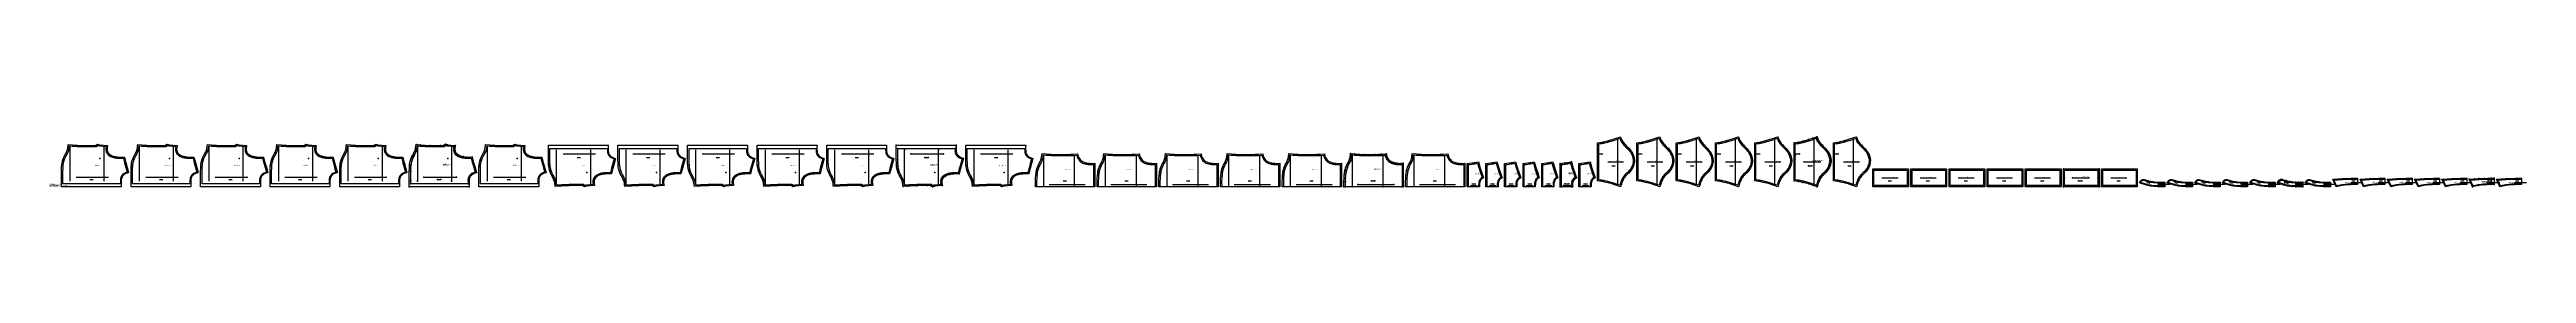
# Model space of a CAD drawing. Extents: x 0 to 1039, y 0 to 21.
import ezdxf
from ezdxf.enums import TextEntityAlignment as Align

# ---------------------------------------------------------------- set-up
doc = ezdxf.new("R2010")
doc.units = 0

# ---------------------------------------------------------------- blocks, each defined once
blk = doc.blocks.new('MYRA-RF_XS')
at = {"layer": '1'}
blk.add_lwpolyline([(25.106, 0), (25.106, 0), (0, 0), (0, 0), (0, 1.25), (0, 1.25), (0, 1.25), (0, 2.5), (0, 2.5), (0, 6.5587), (0.0383, 7.7995), (0.1333, 9.2467), (0.4006, 10.6669), (0.8391, 12.0036), (1.4308, 13.2277), (2.4231, 15.1551), (2.6691, 16.1507), (2.8561, 17.6918), (2.8561, 17.6918), (4.6047, 17.5268), (8.7515, 17.3148), (13.1371, 17.2853), (14.4478, 17.3216), (14.4478, 17.3216), (14.4478, 17.3216), (15.1684, 17.7502), (15.9866, 17.5673), (16.0821, 17.546), (16.0821, 17.546), (19.3151, 17.2499), (19.3151, 17.2499), (19.1637, 16.2281), (19.1444, 15.6914), (19.1898, 15.207), (19.2965, 14.7722), (19.4626, 14.3819), (19.689, 14.0295), (19.9858, 13.7031), (20.0507, 13.647), (20.0507, 13.647), (20.338, 13.4215), (20.776, 13.1608), (21.2791, 12.939), (22.5574, 12.5904), (24.1336, 12.4038), (26.4228, 12.4185), (26.4228, 12.4185), (27.006, 10.1001), (28.1939, 5.9367), (28.1939, 5.9367), (27.0694, 5.5234), (26.5128, 5.2304), (26.0564, 4.8896), (25.6948, 4.502), (25.4216, 4.0646), (25.2327, 3.5711), (25.1276, 3.0117), (25.1059, 2.4933), (25.1059, 2.4933), (25.114, 1.25), (25.114, 1.25), (25.114, 1.25), (25.1059, 0.0067), (25.106, 0), (25.106, 0)], close=True, dxfattribs=at)
at = {"layer": '100'}
blk.add_line((11.8879, 2.959), (13.2852, 2.959), dxfattribs=at)
at = {"layer": '13'}
blk.add_point((16.1257, 11.7539), dxfattribs=at)
at = {"layer": '14'}
for points in [[(0.625, 1.25), (0.625, 2.5), (0.625, 2.5), (0.625, 6.549), (0.6627, 7.7694), (0.7545, 9.1682), (1.0072, 10.511), (1.42, 11.7691), (1.9901, 12.9486), (3.0123, 14.9341), (3.2846, 16.0363), (3.423, 17.1361)], [(3.423, 17.1361), (4.5684, 17.028), (8.7371, 16.8149), (13.1423, 16.7853), (14.5916, 16.8254)], [(14.5916, 16.8254), (14.5916, 16.8254), (15.2532, 17.2189), (16.0044, 17.051), (16.0044, 17.051)], [(16.0044, 17.051), (18.743, 16.8002)], [(18.743, 16.8002), (18.665, 16.2738), (18.6436, 15.677), (18.6954, 15.1236), (18.8206, 14.6137), (19.0191, 14.1472), (19.2909, 13.7241), (19.6361, 13.3445), (19.7327, 13.261), (19.7327, 13.261), (20.0546, 13.0083), (20.5464, 12.7156), (21.1115, 12.4664), (22.4617, 12.0982), (24.1051, 11.9037), (26.0348, 11.9112)], [(26.0348, 11.9112), (26.523, 9.9706), (27.619, 6.1249)], [(24.739, 1.25), (0.625, 1.25)], [(27.619, 6.1249), (26.9167, 5.8668), (26.3121, 5.5485), (25.8051, 5.17), (25.3959, 4.7314), (25.0843, 4.2325), (24.8704, 3.6736), (24.7541, 3.0544), (24.7308, 2.4999), (24.7308, 2.4999), (24.739, 1.25)], [(24.739, 1.25)]]:
    blk.add_lwpolyline(points, dxfattribs=at)
at = {"layer": '5'}
blk.add_line((6.1722, 3.9627), (19.7726, 3.9627), dxfattribs=at)
at = {"layer": '7'}
blk.add_line((6.1722, 3.9627), (19.7726, 3.9627), dxfattribs=at)
at = {"layer": '8'}
for p, q in [((3.4619, 17.1324), (3.4619, 2.375)), ((17.7471, 16.8914), (17.7471, 2.375))]:
    blk.add_line(p, q, dxfattribs=at)
at = {"layer": '84'}
blk.add_lwpolyline([(25.106, 0), (25.106, 0), (0, 0), (0, 0), (0, 1.25), (0, 1.25), (0, 1.25), (0, 2.5), (0, 2.5), (0, 6.5587), (0.0383, 7.7995), (0.0721, 8.5243), (0.1333, 9.2467), (0.2451, 9.961), (0.4006, 10.6669), (0.5982, 11.3423), (0.7128, 11.6751), (0.8391, 12.0036), (1.123, 12.621), (1.4308, 13.2277), (1.9523, 14.1804), (2.2007, 14.6619), (2.4231, 15.1551), (2.5028, 15.3986), (2.5675, 15.6469), (2.6691, 16.1507), (2.774, 16.9195), (2.8561, 17.6918), (2.8561, 17.6918), (4.6047, 17.5268), (5.6404, 17.4559), (6.677, 17.3986), (8.7515, 17.3148), (10.9441, 17.2789), (13.1371, 17.2853), (14.4478, 17.3216), (14.4478, 17.3216), (14.4478, 17.3216), (15.1684, 17.7502), (15.9866, 17.5673), (16.0821, 17.546), (16.0821, 17.546), (19.3151, 17.2499), (19.3151, 17.2499), (19.2324, 16.7398), (19.1637, 16.2281), (19.1462, 15.96), (19.1444, 15.6914), (19.1589, 15.4484), (19.1898, 15.207), (19.2349, 14.9876), (19.2965, 14.7722), (19.3717, 14.5737), (19.4626, 14.3819), (19.5686, 14.2011), (19.689, 14.0295), (19.8316, 13.8612), (19.9858, 13.7031), (20.0507, 13.647), (20.0507, 13.647), (20.338, 13.4215), (20.553, 13.2845), (20.776, 13.1608), (21.0239, 13.0415), (21.2791, 12.939), (21.5936, 12.8343), (21.9119, 12.7414), (22.2332, 12.6599), (22.5574, 12.5904), (22.9487, 12.5236), (23.3422, 12.4708), (23.7374, 12.4304), (24.1336, 12.4038), (24.7055, 12.3914), (25.2778, 12.3938), (26.4228, 12.4185), (26.4228, 12.4185), (27.006, 10.1001), (27.5919, 8.0162), (28.1939, 5.9367), (28.1939, 5.9367), (27.628, 5.739), (27.0694, 5.5234), (26.7859, 5.3867), (26.5128, 5.2304), (26.2776, 5.0693), (26.0564, 4.8896), (25.8667, 4.704), (25.6948, 4.502), (25.5479, 4.2898), (25.4216, 4.0646), (25.3159, 3.8222), (25.2327, 3.5711), (25.1691, 3.2936), (25.1276, 3.0117), (25.1107, 2.7529), (25.1059, 2.4933), (25.1059, 2.4933), (25.114, 1.25), (25.114, 1.25), (25.114, 1.25), (25.1059, 0.0067), (25.106, 0), (25.106, 0)], close=True, dxfattribs=at)
at = {"layer": '85'}
for points in [[(3.4619, 17.1324), (3.4619, 2.375)], [(17.7471, 16.8914), (17.7471, 2.375)]]:
    blk.add_lwpolyline(points, dxfattribs=at)
at = {"layer": '87'}
for points in [[(0.625, 1.25), (0.625, 2.5), (0.625, 2.5), (0.625, 6.549), (0.6627, 7.7694), (0.6953, 8.47), (0.7545, 9.1682), (0.8602, 9.8435), (1.0072, 10.511), (1.1933, 11.1467), (1.42, 11.7691), (1.6935, 12.3641), (1.9901, 12.9486), (2.5273, 13.93), (2.7832, 14.426), (3.0123, 14.9341), (3.1004, 15.2038), (3.1719, 15.4787), (3.2846, 16.0363), (3.3616, 16.585), (3.423, 17.1361)], [(3.423, 17.1361), (4.5684, 17.028), (5.6096, 16.9567), (6.6516, 16.8991), (8.7371, 16.8149), (10.9395, 16.7789), (13.1423, 16.7853), (14.5916, 16.8254)], [(14.5916, 16.8254), (14.5916, 16.8254), (15.2532, 17.2189), (16.0044, 17.051), (16.0044, 17.051)], [(16.0044, 17.051), (18.743, 16.8002)], [(18.743, 16.8002), (18.665, 16.2738), (18.6455, 15.9757), (18.6436, 15.677), (18.6601, 15.3994), (18.6954, 15.1236), (18.7484, 14.8662), (18.8206, 14.6137), (18.9104, 14.3764), (19.0191, 14.1472), (19.1463, 13.9301), (19.2909, 13.7241), (19.4568, 13.5283), (19.6361, 13.3445), (19.7327, 13.261), (19.7327, 13.261), (20.0546, 13.0083), (20.296, 12.8544), (20.5464, 12.7156), (20.8249, 12.5816), (21.1115, 12.4664), (21.4437, 12.3558), (21.7799, 12.2577), (22.1193, 12.1716), (22.4617, 12.0982), (22.8697, 12.0287), (23.28, 11.9738), (23.692, 11.9317), (24.1051, 11.9037), (24.5872, 11.8923), (25.0696, 11.8931), (26.0348, 11.9112)], [(26.0348, 11.9112), (26.523, 9.9706), (27.0636, 8.0457), (27.619, 6.1249)], [(24.739, 1.25), (0.625, 1.25)], [(27.619, 6.1249), (27.2656, 6.0015), (26.9167, 5.8668), (26.6087, 5.7183), (26.3121, 5.5485), (26.0508, 5.3696), (25.8051, 5.17), (25.5905, 4.96), (25.3959, 4.7314), (25.2283, 4.4893), (25.0843, 4.2325), (24.9646, 3.958), (24.8704, 3.6736), (24.8, 3.3664), (24.7541, 3.0544), (24.7359, 2.7776), (24.7308, 2.4999), (24.7308, 2.4999), (24.739, 1.25)], [(24.739, 1.25)]]:
    blk.add_lwpolyline(points, dxfattribs=at)
at = {"layer": '1'}
for s, p in [('SIZE: XS', (14.0969, 9.0151)), ('Piece Name: -RF', (14.0969, 8.8751))]:
    blk.add_text(s, height=0.25, dxfattribs=at).set_placement(p)
blk = doc.blocks.new('MYRA-RF_S')
at = {"layer": '1'}
blk.add_lwpolyline([(25.106, 0), (25.106, 0), (0, 0), (0, 0), (0, 1.25), (0, 1.25), (0, 1.25), (0, 2.5), (0, 2.5), (0, 6.5587), (0.0383, 7.7995), (0.1333, 9.2467), (0.4006, 10.6669), (0.8391, 12.0036), (1.4308, 13.2277), (2.4231, 15.1551), (2.6691, 16.1507), (2.8561, 17.6918), (2.8561, 17.6918), (4.6047, 17.5268), (8.7515, 17.3148), (13.1371, 17.2853), (14.4478, 17.3216), (14.4478, 17.3216), (14.4478, 17.3216), (15.1684, 17.7502), (15.9866, 17.5673), (16.0821, 17.546), (16.0821, 17.546), (19.3151, 17.2499), (19.3151, 17.2499), (19.1637, 16.2281), (19.1444, 15.6914), (19.1898, 15.207), (19.2965, 14.7722), (19.4626, 14.3819), (19.689, 14.0295), (19.9858, 13.7031), (20.0507, 13.647), (20.0507, 13.647), (20.338, 13.4215), (20.776, 13.1608), (21.2791, 12.939), (22.5574, 12.5904), (24.1336, 12.4038), (26.4228, 12.4185), (26.4228, 12.4185), (27.006, 10.1001), (28.1939, 5.9367), (28.1939, 5.9367), (27.0694, 5.5234), (26.5128, 5.2304), (26.0564, 4.8896), (25.6948, 4.502), (25.4216, 4.0646), (25.2327, 3.5711), (25.1276, 3.0117), (25.1059, 2.4933), (25.1059, 2.4933), (25.114, 1.25), (25.114, 1.25), (25.114, 1.25), (25.1059, 0.0067), (25.106, 0), (25.106, 0)], close=True, dxfattribs=at)
at = {"layer": '100'}
blk.add_line((11.8879, 2.959), (13.2852, 2.959), dxfattribs=at)
at = {"layer": '13'}
blk.add_point((16.1257, 11.7539), dxfattribs=at)
at = {"layer": '14'}
for points in [[(0.625, 1.25), (0.625, 2.5), (0.625, 2.5), (0.625, 6.549), (0.6627, 7.7694), (0.7545, 9.1682), (1.0072, 10.511), (1.42, 11.7691), (1.9901, 12.9486), (3.0123, 14.9341), (3.2846, 16.0363), (3.423, 17.1361)], [(3.423, 17.1361), (4.5684, 17.028), (8.7371, 16.8149), (13.1423, 16.7853), (14.5916, 16.8254)], [(14.5916, 16.8254), (14.5916, 16.8254), (15.2532, 17.2189), (16.0044, 17.051), (16.0044, 17.051)], [(16.0044, 17.051), (18.743, 16.8002)], [(18.743, 16.8002), (18.665, 16.2738), (18.6436, 15.677), (18.6954, 15.1236), (18.8206, 14.6137), (19.0191, 14.1472), (19.2909, 13.7241), (19.6361, 13.3445), (19.7327, 13.261), (19.7327, 13.261), (20.0546, 13.0083), (20.5464, 12.7156), (21.1115, 12.4664), (22.4617, 12.0982), (24.1051, 11.9037), (26.0348, 11.9112)], [(26.0348, 11.9112), (26.523, 9.9706), (27.619, 6.1249)], [(24.739, 1.25), (0.625, 1.25)], [(27.619, 6.1249), (26.9167, 5.8668), (26.3121, 5.5485), (25.8051, 5.17), (25.3959, 4.7314), (25.0843, 4.2325), (24.8704, 3.6736), (24.7541, 3.0544), (24.7308, 2.4999), (24.7308, 2.4999), (24.739, 1.25)], [(24.739, 1.25)]]:
    blk.add_lwpolyline(points, dxfattribs=at)
at = {"layer": '5'}
blk.add_line((6.1722, 3.9627), (19.7726, 3.9627), dxfattribs=at)
at = {"layer": '7'}
blk.add_line((6.1722, 3.9627), (19.7726, 3.9627), dxfattribs=at)
at = {"layer": '8'}
for p, q in [((3.4619, 17.1324), (3.4619, 2.375)), ((17.7471, 16.8914), (17.7471, 2.375))]:
    blk.add_line(p, q, dxfattribs=at)
at = {"layer": '84'}
blk.add_lwpolyline([(25.106, 0), (25.106, 0), (0, 0), (0, 0), (0, 1.25), (0, 1.25), (0, 1.25), (0, 2.5), (0, 2.5), (0, 6.5587), (0.0383, 7.7995), (0.0721, 8.5243), (0.1333, 9.2467), (0.2451, 9.961), (0.4006, 10.6669), (0.5982, 11.3423), (0.7128, 11.6751), (0.8391, 12.0036), (1.123, 12.621), (1.4308, 13.2277), (1.9523, 14.1804), (2.2007, 14.6619), (2.4231, 15.1551), (2.5028, 15.3986), (2.5675, 15.6469), (2.6691, 16.1507), (2.774, 16.9195), (2.8561, 17.6918), (2.8561, 17.6918), (4.6047, 17.5268), (5.6404, 17.4559), (6.677, 17.3986), (8.7515, 17.3148), (10.9441, 17.2789), (13.1371, 17.2853), (14.4478, 17.3216), (14.4478, 17.3216), (14.4478, 17.3216), (15.1684, 17.7502), (15.9866, 17.5673), (16.0821, 17.546), (16.0821, 17.546), (19.3151, 17.2499), (19.3151, 17.2499), (19.2324, 16.7398), (19.1637, 16.2281), (19.1462, 15.96), (19.1444, 15.6914), (19.1589, 15.4484), (19.1898, 15.207), (19.2349, 14.9876), (19.2965, 14.7722), (19.3717, 14.5737), (19.4626, 14.3819), (19.5686, 14.2011), (19.689, 14.0295), (19.8316, 13.8612), (19.9858, 13.7031), (20.0507, 13.647), (20.0507, 13.647), (20.338, 13.4215), (20.553, 13.2845), (20.776, 13.1608), (21.0239, 13.0415), (21.2791, 12.939), (21.5936, 12.8343), (21.9119, 12.7414), (22.2332, 12.6599), (22.5574, 12.5904), (22.9487, 12.5236), (23.3422, 12.4708), (23.7374, 12.4304), (24.1336, 12.4038), (24.7055, 12.3914), (25.2778, 12.3938), (26.4228, 12.4185), (26.4228, 12.4185), (27.006, 10.1001), (27.5919, 8.0162), (28.1939, 5.9367), (28.1939, 5.9367), (27.628, 5.739), (27.0694, 5.5234), (26.7859, 5.3867), (26.5128, 5.2304), (26.2776, 5.0693), (26.0564, 4.8896), (25.8667, 4.704), (25.6948, 4.502), (25.5479, 4.2898), (25.4216, 4.0646), (25.3159, 3.8222), (25.2327, 3.5711), (25.1691, 3.2936), (25.1276, 3.0117), (25.1107, 2.7529), (25.1059, 2.4933), (25.1059, 2.4933), (25.114, 1.25), (25.114, 1.25), (25.114, 1.25), (25.1059, 0.0067), (25.106, 0), (25.106, 0)], close=True, dxfattribs=at)
at = {"layer": '85'}
for points in [[(3.4619, 17.1324), (3.4619, 2.375)], [(17.7471, 16.8914), (17.7471, 2.375)]]:
    blk.add_lwpolyline(points, dxfattribs=at)
at = {"layer": '87'}
for points in [[(0.625, 1.25), (0.625, 2.5), (0.625, 2.5), (0.625, 6.549), (0.6627, 7.7694), (0.6953, 8.47), (0.7545, 9.1682), (0.8602, 9.8435), (1.0072, 10.511), (1.1933, 11.1467), (1.42, 11.7691), (1.6935, 12.3641), (1.9901, 12.9486), (2.5273, 13.93), (2.7832, 14.426), (3.0123, 14.9341), (3.1004, 15.2038), (3.1719, 15.4787), (3.2846, 16.0363), (3.3616, 16.585), (3.423, 17.1361)], [(3.423, 17.1361), (4.5684, 17.028), (5.6096, 16.9567), (6.6516, 16.8991), (8.7371, 16.8149), (10.9395, 16.7789), (13.1423, 16.7853), (14.5916, 16.8254)], [(14.5916, 16.8254), (14.5916, 16.8254), (15.2532, 17.2189), (16.0044, 17.051), (16.0044, 17.051)], [(16.0044, 17.051), (18.743, 16.8002)], [(18.743, 16.8002), (18.665, 16.2738), (18.6455, 15.9757), (18.6436, 15.677), (18.6601, 15.3994), (18.6954, 15.1236), (18.7484, 14.8662), (18.8206, 14.6137), (18.9104, 14.3764), (19.0191, 14.1472), (19.1463, 13.9301), (19.2909, 13.7241), (19.4568, 13.5283), (19.6361, 13.3445), (19.7327, 13.261), (19.7327, 13.261), (20.0546, 13.0083), (20.296, 12.8544), (20.5464, 12.7156), (20.8249, 12.5816), (21.1115, 12.4664), (21.4437, 12.3558), (21.7799, 12.2577), (22.1193, 12.1716), (22.4617, 12.0982), (22.8697, 12.0287), (23.28, 11.9738), (23.692, 11.9317), (24.1051, 11.9037), (24.5872, 11.8923), (25.0696, 11.8931), (26.0348, 11.9112)], [(26.0348, 11.9112), (26.523, 9.9706), (27.0636, 8.0457), (27.619, 6.1249)], [(24.739, 1.25), (0.625, 1.25)], [(27.619, 6.1249), (27.2656, 6.0015), (26.9167, 5.8668), (26.6087, 5.7183), (26.3121, 5.5485), (26.0508, 5.3696), (25.8051, 5.17), (25.5905, 4.96), (25.3959, 4.7314), (25.2283, 4.4893), (25.0843, 4.2325), (24.9646, 3.958), (24.8704, 3.6736), (24.8, 3.3664), (24.7541, 3.0544), (24.7359, 2.7776), (24.7308, 2.4999), (24.7308, 2.4999), (24.739, 1.25)], [(24.739, 1.25)]]:
    blk.add_lwpolyline(points, dxfattribs=at)
at = {"layer": '1'}
for s, p in [('SIZE: S', (14.0969, 9.0151)), ('Piece Name: -RF', (14.0969, 8.8751))]:
    blk.add_text(s, height=0.25, dxfattribs=at).set_placement(p)
blk = doc.blocks.new('MYRA-RF_M')
at = {"layer": '1'}
blk.add_lwpolyline([(25.106, 0), (25.106, 0), (0, 0), (0, 0), (0, 1.25), (0, 1.25), (0, 1.25), (0, 2.5), (0, 2.5), (0, 6.5587), (0.0383, 7.7995), (0.1333, 9.2467), (0.4006, 10.6669), (0.8391, 12.0036), (1.4308, 13.2277), (2.4231, 15.1551), (2.6691, 16.1507), (2.8561, 17.6918), (2.8561, 17.6918), (4.6047, 17.5268), (8.7515, 17.3148), (13.1371, 17.2853), (14.4478, 17.3216), (14.4478, 17.3216), (14.4478, 17.3216), (15.1684, 17.7502), (15.9866, 17.5673), (16.0821, 17.546), (16.0821, 17.546), (19.3151, 17.2499), (19.3151, 17.2499), (19.1637, 16.2281), (19.1444, 15.6914), (19.1898, 15.207), (19.2965, 14.7722), (19.4626, 14.3819), (19.689, 14.0295), (19.9858, 13.7031), (20.0507, 13.647), (20.0507, 13.647), (20.338, 13.4215), (20.776, 13.1608), (21.2791, 12.939), (22.5574, 12.5904), (24.1336, 12.4038), (26.4228, 12.4185), (26.4228, 12.4185), (27.006, 10.1001), (28.1939, 5.9367), (28.1939, 5.9367), (27.0694, 5.5234), (26.5128, 5.2304), (26.0564, 4.8896), (25.6948, 4.502), (25.4216, 4.0646), (25.2327, 3.5711), (25.1276, 3.0117), (25.1059, 2.4933), (25.1059, 2.4933), (25.114, 1.25), (25.114, 1.25), (25.114, 1.25), (25.1059, 0.0067), (25.106, 0), (25.106, 0)], close=True, dxfattribs=at)
at = {"layer": '100'}
blk.add_line((11.8879, 2.959), (13.2852, 2.959), dxfattribs=at)
at = {"layer": '13'}
blk.add_point((16.1257, 11.7539), dxfattribs=at)
at = {"layer": '14'}
for points in [[(0.625, 1.25), (0.625, 2.5), (0.625, 2.5), (0.625, 6.549), (0.6627, 7.7694), (0.7545, 9.1682), (1.0072, 10.511), (1.42, 11.7691), (1.9901, 12.9486), (3.0123, 14.9341), (3.2846, 16.0363), (3.423, 17.1361)], [(3.423, 17.1361), (4.5684, 17.028), (8.7371, 16.8149), (13.1423, 16.7853), (14.5916, 16.8254)], [(14.5916, 16.8254), (14.5916, 16.8254), (15.2532, 17.2189), (16.0044, 17.051), (16.0044, 17.051)], [(16.0044, 17.051), (18.743, 16.8002)], [(18.743, 16.8002), (18.665, 16.2738), (18.6436, 15.677), (18.6954, 15.1236), (18.8206, 14.6137), (19.0191, 14.1472), (19.2909, 13.7241), (19.6361, 13.3445), (19.7327, 13.261), (19.7327, 13.261), (20.0546, 13.0083), (20.5464, 12.7156), (21.1115, 12.4664), (22.4617, 12.0982), (24.1051, 11.9037), (26.0348, 11.9112)], [(26.0348, 11.9112), (26.523, 9.9706), (27.619, 6.1249)], [(24.739, 1.25), (0.625, 1.25)], [(27.619, 6.1249), (26.9167, 5.8668), (26.3121, 5.5485), (25.8051, 5.17), (25.3959, 4.7314), (25.0843, 4.2325), (24.8704, 3.6736), (24.7541, 3.0544), (24.7308, 2.4999), (24.7308, 2.4999), (24.739, 1.25)], [(24.739, 1.25)]]:
    blk.add_lwpolyline(points, dxfattribs=at)
at = {"layer": '5'}
blk.add_line((6.1722, 3.9627), (19.7726, 3.9627), dxfattribs=at)
at = {"layer": '7'}
blk.add_line((6.1722, 3.9627), (19.7726, 3.9627), dxfattribs=at)
at = {"layer": '8'}
for p, q in [((3.4619, 17.1324), (3.4619, 2.375)), ((17.7471, 16.8914), (17.7471, 2.375))]:
    blk.add_line(p, q, dxfattribs=at)
at = {"layer": '84'}
blk.add_lwpolyline([(25.106, 0), (25.106, 0), (0, 0), (0, 0), (0, 1.25), (0, 1.25), (0, 1.25), (0, 2.5), (0, 2.5), (0, 6.5587), (0.0383, 7.7995), (0.0721, 8.5243), (0.1333, 9.2467), (0.2451, 9.961), (0.4006, 10.6669), (0.5982, 11.3423), (0.7128, 11.6751), (0.8391, 12.0036), (1.123, 12.621), (1.4308, 13.2277), (1.9523, 14.1804), (2.2007, 14.6619), (2.4231, 15.1551), (2.5028, 15.3986), (2.5675, 15.6469), (2.6691, 16.1507), (2.774, 16.9195), (2.8561, 17.6918), (2.8561, 17.6918), (4.6047, 17.5268), (5.6404, 17.4559), (6.677, 17.3986), (8.7515, 17.3148), (10.9441, 17.2789), (13.1371, 17.2853), (14.4478, 17.3216), (14.4478, 17.3216), (14.4478, 17.3216), (15.1684, 17.7502), (15.9866, 17.5673), (16.0821, 17.546), (16.0821, 17.546), (19.3151, 17.2499), (19.3151, 17.2499), (19.2324, 16.7398), (19.1637, 16.2281), (19.1462, 15.96), (19.1444, 15.6914), (19.1589, 15.4484), (19.1898, 15.207), (19.2349, 14.9876), (19.2965, 14.7722), (19.3717, 14.5737), (19.4626, 14.3819), (19.5686, 14.2011), (19.689, 14.0295), (19.8316, 13.8612), (19.9858, 13.7031), (20.0507, 13.647), (20.0507, 13.647), (20.338, 13.4215), (20.553, 13.2845), (20.776, 13.1608), (21.0239, 13.0415), (21.2791, 12.939), (21.5936, 12.8343), (21.9119, 12.7414), (22.2332, 12.6599), (22.5574, 12.5904), (22.9487, 12.5236), (23.3422, 12.4708), (23.7374, 12.4304), (24.1336, 12.4038), (24.7055, 12.3914), (25.2778, 12.3938), (26.4228, 12.4185), (26.4228, 12.4185), (27.006, 10.1001), (27.5919, 8.0162), (28.1939, 5.9367), (28.1939, 5.9367), (27.628, 5.739), (27.0694, 5.5234), (26.7859, 5.3867), (26.5128, 5.2304), (26.2776, 5.0693), (26.0564, 4.8896), (25.8667, 4.704), (25.6948, 4.502), (25.5479, 4.2898), (25.4216, 4.0646), (25.3159, 3.8222), (25.2327, 3.5711), (25.1691, 3.2936), (25.1276, 3.0117), (25.1107, 2.7529), (25.1059, 2.4933), (25.1059, 2.4933), (25.114, 1.25), (25.114, 1.25), (25.114, 1.25), (25.1059, 0.0067), (25.106, 0), (25.106, 0)], close=True, dxfattribs=at)
at = {"layer": '85'}
for points in [[(3.4619, 17.1324), (3.4619, 2.375)], [(17.7471, 16.8914), (17.7471, 2.375)]]:
    blk.add_lwpolyline(points, dxfattribs=at)
at = {"layer": '87'}
for points in [[(0.625, 1.25), (0.625, 2.5), (0.625, 2.5), (0.625, 6.549), (0.6627, 7.7694), (0.6953, 8.47), (0.7545, 9.1682), (0.8602, 9.8435), (1.0072, 10.511), (1.1933, 11.1467), (1.42, 11.7691), (1.6935, 12.3641), (1.9901, 12.9486), (2.5273, 13.93), (2.7832, 14.426), (3.0123, 14.9341), (3.1004, 15.2038), (3.1719, 15.4787), (3.2846, 16.0363), (3.3616, 16.585), (3.423, 17.1361)], [(3.423, 17.1361), (4.5684, 17.028), (5.6096, 16.9567), (6.6516, 16.8991), (8.7371, 16.8149), (10.9395, 16.7789), (13.1423, 16.7853), (14.5916, 16.8254)], [(14.5916, 16.8254), (14.5916, 16.8254), (15.2532, 17.2189), (16.0044, 17.051), (16.0044, 17.051)], [(16.0044, 17.051), (18.743, 16.8002)], [(18.743, 16.8002), (18.665, 16.2738), (18.6455, 15.9757), (18.6436, 15.677), (18.6601, 15.3994), (18.6954, 15.1236), (18.7484, 14.8662), (18.8206, 14.6137), (18.9104, 14.3764), (19.0191, 14.1472), (19.1463, 13.9301), (19.2909, 13.7241), (19.4568, 13.5283), (19.6361, 13.3445), (19.7327, 13.261), (19.7327, 13.261), (20.0546, 13.0083), (20.296, 12.8544), (20.5464, 12.7156), (20.8249, 12.5816), (21.1115, 12.4664), (21.4437, 12.3558), (21.7799, 12.2577), (22.1193, 12.1716), (22.4617, 12.0982), (22.8697, 12.0287), (23.28, 11.9738), (23.692, 11.9317), (24.1051, 11.9037), (24.5872, 11.8923), (25.0696, 11.8931), (26.0348, 11.9112)], [(26.0348, 11.9112), (26.523, 9.9706), (27.0636, 8.0457), (27.619, 6.1249)], [(24.739, 1.25), (0.625, 1.25)], [(27.619, 6.1249), (27.2656, 6.0015), (26.9167, 5.8668), (26.6087, 5.7183), (26.3121, 5.5485), (26.0508, 5.3696), (25.8051, 5.17), (25.5905, 4.96), (25.3959, 4.7314), (25.2283, 4.4893), (25.0843, 4.2325), (24.9646, 3.958), (24.8704, 3.6736), (24.8, 3.3664), (24.7541, 3.0544), (24.7359, 2.7776), (24.7308, 2.4999), (24.7308, 2.4999), (24.739, 1.25)], [(24.739, 1.25)]]:
    blk.add_lwpolyline(points, dxfattribs=at)
at = {"layer": '1'}
for s, p in [('SIZE: M', (14.0969, 9.0151)), ('Piece Name: -RF', (14.0969, 8.8751))]:
    blk.add_text(s, height=0.25, dxfattribs=at).set_placement(p)
blk = doc.blocks.new('MYRA-RF_L')
at = {"layer": '1'}
blk.add_lwpolyline([(25.106, 0), (25.106, 0), (0, 0), (0, 0), (0, 1.25), (0, 1.25), (0, 1.25), (0, 2.5), (0, 2.5), (0, 6.5587), (0.0383, 7.7995), (0.1333, 9.2467), (0.4006, 10.6669), (0.8391, 12.0036), (1.4308, 13.2277), (2.4231, 15.1551), (2.6691, 16.1507), (2.8561, 17.6918), (2.8561, 17.6918), (4.6047, 17.5268), (8.7515, 17.3148), (13.1371, 17.2853), (14.4478, 17.3216), (14.4478, 17.3216), (14.4478, 17.3216), (15.1684, 17.7502), (15.9866, 17.5673), (16.0821, 17.546), (16.0821, 17.546), (19.3151, 17.2499), (19.3151, 17.2499), (19.1637, 16.2281), (19.1444, 15.6914), (19.1898, 15.207), (19.2965, 14.7722), (19.4626, 14.3819), (19.689, 14.0295), (19.9858, 13.7031), (20.0507, 13.647), (20.0507, 13.647), (20.338, 13.4215), (20.776, 13.1608), (21.2791, 12.939), (22.5574, 12.5904), (24.1336, 12.4038), (26.4228, 12.4185), (26.4228, 12.4185), (27.006, 10.1001), (28.1939, 5.9367), (28.1939, 5.9367), (27.0694, 5.5234), (26.5128, 5.2304), (26.0564, 4.8896), (25.6948, 4.502), (25.4216, 4.0646), (25.2327, 3.5711), (25.1276, 3.0117), (25.1059, 2.4933), (25.1059, 2.4933), (25.114, 1.25), (25.114, 1.25), (25.114, 1.25), (25.1059, 0.0067), (25.106, 0), (25.106, 0)], close=True, dxfattribs=at)
at = {"layer": '100'}
blk.add_line((11.8879, 2.959), (13.2852, 2.959), dxfattribs=at)
at = {"layer": '13'}
blk.add_point((16.1257, 11.7539), dxfattribs=at)
at = {"layer": '14'}
for points in [[(0.625, 1.25), (0.625, 2.5), (0.625, 2.5), (0.625, 6.549), (0.6627, 7.7694), (0.7545, 9.1682), (1.0072, 10.511), (1.42, 11.7691), (1.9901, 12.9486), (3.0123, 14.9341), (3.2846, 16.0363), (3.423, 17.1361)], [(3.423, 17.1361), (4.5684, 17.028), (8.7371, 16.8149), (13.1423, 16.7853), (14.5916, 16.8254)], [(14.5916, 16.8254), (14.5916, 16.8254), (15.2532, 17.2189), (16.0044, 17.051), (16.0044, 17.051)], [(16.0044, 17.051), (18.743, 16.8002)], [(18.743, 16.8002), (18.665, 16.2738), (18.6436, 15.677), (18.6954, 15.1236), (18.8206, 14.6137), (19.0191, 14.1472), (19.2909, 13.7241), (19.6361, 13.3445), (19.7327, 13.261), (19.7327, 13.261), (20.0546, 13.0083), (20.5464, 12.7156), (21.1115, 12.4664), (22.4617, 12.0982), (24.1051, 11.9037), (26.0348, 11.9112)], [(26.0348, 11.9112), (26.523, 9.9706), (27.619, 6.1249)], [(24.739, 1.25), (0.625, 1.25)], [(27.619, 6.1249), (26.9167, 5.8668), (26.3121, 5.5485), (25.8051, 5.17), (25.3959, 4.7314), (25.0843, 4.2325), (24.8704, 3.6736), (24.7541, 3.0544), (24.7308, 2.4999), (24.7308, 2.4999), (24.739, 1.25)], [(24.739, 1.25)]]:
    blk.add_lwpolyline(points, dxfattribs=at)
at = {"layer": '5'}
blk.add_line((6.1722, 3.9627), (19.7726, 3.9627), dxfattribs=at)
at = {"layer": '7'}
blk.add_line((6.1722, 3.9627), (19.7726, 3.9627), dxfattribs=at)
at = {"layer": '8'}
for p, q in [((3.4619, 17.1324), (3.4619, 2.375)), ((17.7471, 16.8914), (17.7471, 2.375))]:
    blk.add_line(p, q, dxfattribs=at)
at = {"layer": '84'}
blk.add_lwpolyline([(25.106, 0), (25.106, 0), (0, 0), (0, 0), (0, 1.25), (0, 1.25), (0, 1.25), (0, 2.5), (0, 2.5), (0, 6.5587), (0.0383, 7.7995), (0.0721, 8.5243), (0.1333, 9.2467), (0.2451, 9.961), (0.4006, 10.6669), (0.5982, 11.3423), (0.7128, 11.6751), (0.8391, 12.0036), (1.123, 12.621), (1.4308, 13.2277), (1.9523, 14.1804), (2.2007, 14.6619), (2.4231, 15.1551), (2.5028, 15.3986), (2.5675, 15.6469), (2.6691, 16.1507), (2.774, 16.9195), (2.8561, 17.6918), (2.8561, 17.6918), (4.6047, 17.5268), (5.6404, 17.4559), (6.677, 17.3986), (8.7515, 17.3148), (10.9441, 17.2789), (13.1371, 17.2853), (14.4478, 17.3216), (14.4478, 17.3216), (14.4478, 17.3216), (15.1684, 17.7502), (15.9866, 17.5673), (16.0821, 17.546), (16.0821, 17.546), (19.3151, 17.2499), (19.3151, 17.2499), (19.2324, 16.7398), (19.1637, 16.2281), (19.1462, 15.96), (19.1444, 15.6914), (19.1589, 15.4484), (19.1898, 15.207), (19.2349, 14.9876), (19.2965, 14.7722), (19.3717, 14.5737), (19.4626, 14.3819), (19.5686, 14.2011), (19.689, 14.0295), (19.8316, 13.8612), (19.9858, 13.7031), (20.0507, 13.647), (20.0507, 13.647), (20.338, 13.4215), (20.553, 13.2845), (20.776, 13.1608), (21.0239, 13.0415), (21.2791, 12.939), (21.5936, 12.8343), (21.9119, 12.7414), (22.2332, 12.6599), (22.5574, 12.5904), (22.9487, 12.5236), (23.3422, 12.4708), (23.7374, 12.4304), (24.1336, 12.4038), (24.7055, 12.3914), (25.2778, 12.3938), (26.4228, 12.4185), (26.4228, 12.4185), (27.006, 10.1001), (27.5919, 8.0162), (28.1939, 5.9367), (28.1939, 5.9367), (27.628, 5.739), (27.0694, 5.5234), (26.7859, 5.3867), (26.5128, 5.2304), (26.2776, 5.0693), (26.0564, 4.8896), (25.8667, 4.704), (25.6948, 4.502), (25.5479, 4.2898), (25.4216, 4.0646), (25.3159, 3.8222), (25.2327, 3.5711), (25.1691, 3.2936), (25.1276, 3.0117), (25.1107, 2.7529), (25.1059, 2.4933), (25.1059, 2.4933), (25.114, 1.25), (25.114, 1.25), (25.114, 1.25), (25.1059, 0.0067), (25.106, 0), (25.106, 0)], close=True, dxfattribs=at)
at = {"layer": '85'}
for points in [[(3.4619, 17.1324), (3.4619, 2.375)], [(17.7471, 16.8914), (17.7471, 2.375)]]:
    blk.add_lwpolyline(points, dxfattribs=at)
at = {"layer": '87'}
for points in [[(0.625, 1.25), (0.625, 2.5), (0.625, 2.5), (0.625, 6.549), (0.6627, 7.7694), (0.6953, 8.47), (0.7545, 9.1682), (0.8602, 9.8435), (1.0072, 10.511), (1.1933, 11.1467), (1.42, 11.7691), (1.6935, 12.3641), (1.9901, 12.9486), (2.5273, 13.93), (2.7832, 14.426), (3.0123, 14.9341), (3.1004, 15.2038), (3.1719, 15.4787), (3.2846, 16.0363), (3.3616, 16.585), (3.423, 17.1361)], [(3.423, 17.1361), (4.5684, 17.028), (5.6096, 16.9567), (6.6516, 16.8991), (8.7371, 16.8149), (10.9395, 16.7789), (13.1423, 16.7853), (14.5916, 16.8254)], [(14.5916, 16.8254), (14.5916, 16.8254), (15.2532, 17.2189), (16.0044, 17.051), (16.0044, 17.051)], [(16.0044, 17.051), (18.743, 16.8002)], [(18.743, 16.8002), (18.665, 16.2738), (18.6455, 15.9757), (18.6436, 15.677), (18.6601, 15.3994), (18.6954, 15.1236), (18.7484, 14.8662), (18.8206, 14.6137), (18.9104, 14.3764), (19.0191, 14.1472), (19.1463, 13.9301), (19.2909, 13.7241), (19.4568, 13.5283), (19.6361, 13.3445), (19.7327, 13.261), (19.7327, 13.261), (20.0546, 13.0083), (20.296, 12.8544), (20.5464, 12.7156), (20.8249, 12.5816), (21.1115, 12.4664), (21.4437, 12.3558), (21.7799, 12.2577), (22.1193, 12.1716), (22.4617, 12.0982), (22.8697, 12.0287), (23.28, 11.9738), (23.692, 11.9317), (24.1051, 11.9037), (24.5872, 11.8923), (25.0696, 11.8931), (26.0348, 11.9112)], [(26.0348, 11.9112), (26.523, 9.9706), (27.0636, 8.0457), (27.619, 6.1249)], [(24.739, 1.25), (0.625, 1.25)], [(27.619, 6.1249), (27.2656, 6.0015), (26.9167, 5.8668), (26.6087, 5.7183), (26.3121, 5.5485), (26.0508, 5.3696), (25.8051, 5.17), (25.5905, 4.96), (25.3959, 4.7314), (25.2283, 4.4893), (25.0843, 4.2325), (24.9646, 3.958), (24.8704, 3.6736), (24.8, 3.3664), (24.7541, 3.0544), (24.7359, 2.7776), (24.7308, 2.4999), (24.7308, 2.4999), (24.739, 1.25)], [(24.739, 1.25)]]:
    blk.add_lwpolyline(points, dxfattribs=at)
at = {"layer": '1'}
for s, p in [('SIZE: L', (14.0969, 9.0151)), ('Piece Name: -RF', (14.0969, 8.8751))]:
    blk.add_text(s, height=0.25, dxfattribs=at).set_placement(p)
blk = doc.blocks.new('MYRA-RF_XL')
at = {"layer": '1'}
blk.add_lwpolyline([(25.106, 0), (25.106, 0), (0, 0), (0, 0), (0, 1.25), (0, 1.25), (0, 1.25), (0, 2.5), (0, 2.5), (0, 6.5587), (0.0383, 7.7995), (0.1333, 9.2467), (0.4006, 10.6669), (0.8391, 12.0036), (1.4308, 13.2277), (2.4231, 15.1551), (2.6691, 16.1507), (2.8561, 17.6918), (2.8561, 17.6918), (4.6047, 17.5268), (8.7515, 17.3148), (13.1371, 17.2853), (14.4478, 17.3216), (14.4478, 17.3216), (14.4478, 17.3216), (15.1684, 17.7502), (15.9866, 17.5673), (16.0821, 17.546), (16.0821, 17.546), (19.3151, 17.2499), (19.3151, 17.2499), (19.1637, 16.2281), (19.1444, 15.6914), (19.1898, 15.207), (19.2965, 14.7722), (19.4626, 14.3819), (19.689, 14.0295), (19.9858, 13.7031), (20.0507, 13.647), (20.0507, 13.647), (20.338, 13.4215), (20.776, 13.1608), (21.2791, 12.939), (22.5574, 12.5904), (24.1336, 12.4038), (26.4228, 12.4185), (26.4228, 12.4185), (27.006, 10.1001), (28.1939, 5.9367), (28.1939, 5.9367), (27.0694, 5.5234), (26.5128, 5.2304), (26.0564, 4.8896), (25.6948, 4.502), (25.4216, 4.0646), (25.2327, 3.5711), (25.1276, 3.0117), (25.1059, 2.4933), (25.1059, 2.4933), (25.114, 1.25), (25.114, 1.25), (25.114, 1.25), (25.1059, 0.0067), (25.106, 0), (25.106, 0)], close=True, dxfattribs=at)
at = {"layer": '100'}
blk.add_line((11.8879, 2.959), (13.2852, 2.959), dxfattribs=at)
at = {"layer": '13'}
blk.add_point((16.1257, 11.7539), dxfattribs=at)
at = {"layer": '14'}
for points in [[(0.625, 1.25), (0.625, 2.5), (0.625, 2.5), (0.625, 6.549), (0.6627, 7.7694), (0.7545, 9.1682), (1.0072, 10.511), (1.42, 11.7691), (1.9901, 12.9486), (3.0123, 14.9341), (3.2846, 16.0363), (3.423, 17.1361)], [(3.423, 17.1361), (4.5684, 17.028), (8.7371, 16.8149), (13.1423, 16.7853), (14.5916, 16.8254)], [(14.5916, 16.8254), (14.5916, 16.8254), (15.2532, 17.2189), (16.0044, 17.051), (16.0044, 17.051)], [(16.0044, 17.051), (18.743, 16.8002)], [(18.743, 16.8002), (18.665, 16.2738), (18.6436, 15.677), (18.6954, 15.1236), (18.8206, 14.6137), (19.0191, 14.1472), (19.2909, 13.7241), (19.6361, 13.3445), (19.7327, 13.261), (19.7327, 13.261), (20.0546, 13.0083), (20.5464, 12.7156), (21.1115, 12.4664), (22.4617, 12.0982), (24.1051, 11.9037), (26.0348, 11.9112)], [(26.0348, 11.9112), (26.523, 9.9706), (27.619, 6.1249)], [(24.739, 1.25), (0.625, 1.25)], [(27.619, 6.1249), (26.9167, 5.8668), (26.3121, 5.5485), (25.8051, 5.17), (25.3959, 4.7314), (25.0843, 4.2325), (24.8704, 3.6736), (24.7541, 3.0544), (24.7308, 2.4999), (24.7308, 2.4999), (24.739, 1.25)], [(24.739, 1.25)]]:
    blk.add_lwpolyline(points, dxfattribs=at)
at = {"layer": '5'}
blk.add_line((6.1722, 3.9627), (19.7726, 3.9627), dxfattribs=at)
at = {"layer": '7'}
blk.add_line((6.1722, 3.9627), (19.7726, 3.9627), dxfattribs=at)
at = {"layer": '8'}
for p, q in [((3.4619, 17.1324), (3.4619, 2.375)), ((17.7471, 16.8914), (17.7471, 2.375))]:
    blk.add_line(p, q, dxfattribs=at)
at = {"layer": '84'}
blk.add_lwpolyline([(25.106, 0), (25.106, 0), (0, 0), (0, 0), (0, 1.25), (0, 1.25), (0, 1.25), (0, 2.5), (0, 2.5), (0, 6.5587), (0.0383, 7.7995), (0.0721, 8.5243), (0.1333, 9.2467), (0.2451, 9.961), (0.4006, 10.6669), (0.5982, 11.3423), (0.7128, 11.6751), (0.8391, 12.0036), (1.123, 12.621), (1.4308, 13.2277), (1.9523, 14.1804), (2.2007, 14.6619), (2.4231, 15.1551), (2.5028, 15.3986), (2.5675, 15.6469), (2.6691, 16.1507), (2.774, 16.9195), (2.8561, 17.6918), (2.8561, 17.6918), (4.6047, 17.5268), (5.6404, 17.4559), (6.677, 17.3986), (8.7515, 17.3148), (10.9441, 17.2789), (13.1371, 17.2853), (14.4478, 17.3216), (14.4478, 17.3216), (14.4478, 17.3216), (15.1684, 17.7502), (15.9866, 17.5673), (16.0821, 17.546), (16.0821, 17.546), (19.3151, 17.2499), (19.3151, 17.2499), (19.2324, 16.7398), (19.1637, 16.2281), (19.1462, 15.96), (19.1444, 15.6914), (19.1589, 15.4484), (19.1898, 15.207), (19.2349, 14.9876), (19.2965, 14.7722), (19.3717, 14.5737), (19.4626, 14.3819), (19.5686, 14.2011), (19.689, 14.0295), (19.8316, 13.8612), (19.9858, 13.7031), (20.0507, 13.647), (20.0507, 13.647), (20.338, 13.4215), (20.553, 13.2845), (20.776, 13.1608), (21.0239, 13.0415), (21.2791, 12.939), (21.5936, 12.8343), (21.9119, 12.7414), (22.2332, 12.6599), (22.5574, 12.5904), (22.9487, 12.5236), (23.3422, 12.4708), (23.7374, 12.4304), (24.1336, 12.4038), (24.7055, 12.3914), (25.2778, 12.3938), (26.4228, 12.4185), (26.4228, 12.4185), (27.006, 10.1001), (27.5919, 8.0162), (28.1939, 5.9367), (28.1939, 5.9367), (27.628, 5.739), (27.0694, 5.5234), (26.7859, 5.3867), (26.5128, 5.2304), (26.2776, 5.0693), (26.0564, 4.8896), (25.8667, 4.704), (25.6948, 4.502), (25.5479, 4.2898), (25.4216, 4.0646), (25.3159, 3.8222), (25.2327, 3.5711), (25.1691, 3.2936), (25.1276, 3.0117), (25.1107, 2.7529), (25.1059, 2.4933), (25.1059, 2.4933), (25.114, 1.25), (25.114, 1.25), (25.114, 1.25), (25.1059, 0.0067), (25.106, 0), (25.106, 0)], close=True, dxfattribs=at)
at = {"layer": '85'}
for points in [[(3.4619, 17.1324), (3.4619, 2.375)], [(17.7471, 16.8914), (17.7471, 2.375)]]:
    blk.add_lwpolyline(points, dxfattribs=at)
at = {"layer": '87'}
for points in [[(0.625, 1.25), (0.625, 2.5), (0.625, 2.5), (0.625, 6.549), (0.6627, 7.7694), (0.6953, 8.47), (0.7545, 9.1682), (0.8602, 9.8435), (1.0072, 10.511), (1.1933, 11.1467), (1.42, 11.7691), (1.6935, 12.3641), (1.9901, 12.9486), (2.5273, 13.93), (2.7832, 14.426), (3.0123, 14.9341), (3.1004, 15.2038), (3.1719, 15.4787), (3.2846, 16.0363), (3.3616, 16.585), (3.423, 17.1361)], [(3.423, 17.1361), (4.5684, 17.028), (5.6096, 16.9567), (6.6516, 16.8991), (8.7371, 16.8149), (10.9395, 16.7789), (13.1423, 16.7853), (14.5916, 16.8254)], [(14.5916, 16.8254), (14.5916, 16.8254), (15.2532, 17.2189), (16.0044, 17.051), (16.0044, 17.051)], [(16.0044, 17.051), (18.743, 16.8002)], [(18.743, 16.8002), (18.665, 16.2738), (18.6455, 15.9757), (18.6436, 15.677), (18.6601, 15.3994), (18.6954, 15.1236), (18.7484, 14.8662), (18.8206, 14.6137), (18.9104, 14.3764), (19.0191, 14.1472), (19.1463, 13.9301), (19.2909, 13.7241), (19.4568, 13.5283), (19.6361, 13.3445), (19.7327, 13.261), (19.7327, 13.261), (20.0546, 13.0083), (20.296, 12.8544), (20.5464, 12.7156), (20.8249, 12.5816), (21.1115, 12.4664), (21.4437, 12.3558), (21.7799, 12.2577), (22.1193, 12.1716), (22.4617, 12.0982), (22.8697, 12.0287), (23.28, 11.9738), (23.692, 11.9317), (24.1051, 11.9037), (24.5872, 11.8923), (25.0696, 11.8931), (26.0348, 11.9112)], [(26.0348, 11.9112), (26.523, 9.9706), (27.0636, 8.0457), (27.619, 6.1249)], [(24.739, 1.25), (0.625, 1.25)], [(27.619, 6.1249), (27.2656, 6.0015), (26.9167, 5.8668), (26.6087, 5.7183), (26.3121, 5.5485), (26.0508, 5.3696), (25.8051, 5.17), (25.5905, 4.96), (25.3959, 4.7314), (25.2283, 4.4893), (25.0843, 4.2325), (24.9646, 3.958), (24.8704, 3.6736), (24.8, 3.3664), (24.7541, 3.0544), (24.7359, 2.7776), (24.7308, 2.4999), (24.7308, 2.4999), (24.739, 1.25)], [(24.739, 1.25)]]:
    blk.add_lwpolyline(points, dxfattribs=at)
at = {"layer": '1'}
for s, p in [('SIZE: XL', (14.0969, 9.0151)), ('Piece Name: -RF', (14.0969, 8.8751))]:
    blk.add_text(s, height=0.25, dxfattribs=at).set_placement(p)
blk = doc.blocks.new('MYRA-RF_2XL')
at = {"layer": '1'}
blk.add_lwpolyline([(25.106, 0), (25.106, 0), (0, 0), (0, 0), (0, 1.25), (0, 1.25), (0, 1.25), (0, 2.5), (0, 2.5), (0, 6.5587), (0.0383, 7.7995), (0.1333, 9.2467), (0.4006, 10.6669), (0.8391, 12.0036), (1.4308, 13.2277), (2.4231, 15.1551), (2.6691, 16.1507), (2.8561, 17.6918), (2.8561, 17.6918), (4.6047, 17.5268), (8.7515, 17.3148), (13.1371, 17.2853), (14.4478, 17.3216), (14.4478, 17.3216), (14.4478, 17.3216), (15.1684, 17.7502), (15.9866, 17.5673), (16.0821, 17.546), (16.0821, 17.546), (19.3151, 17.2499), (19.3151, 17.2499), (19.1637, 16.2281), (19.1444, 15.6914), (19.1898, 15.207), (19.2965, 14.7722), (19.4626, 14.3819), (19.689, 14.0295), (19.9858, 13.7031), (20.0507, 13.647), (20.0507, 13.647), (20.338, 13.4215), (20.776, 13.1608), (21.2791, 12.939), (22.5574, 12.5904), (24.1336, 12.4038), (26.4228, 12.4185), (26.4228, 12.4185), (27.006, 10.1001), (28.1939, 5.9367), (28.1939, 5.9367), (27.0694, 5.5234), (26.5128, 5.2304), (26.0564, 4.8896), (25.6948, 4.502), (25.4216, 4.0646), (25.2327, 3.5711), (25.1276, 3.0117), (25.1059, 2.4933), (25.1059, 2.4933), (25.114, 1.25), (25.114, 1.25), (25.114, 1.25), (25.1059, 0.0067), (25.106, 0), (25.106, 0)], close=True, dxfattribs=at)
at = {"layer": '100'}
blk.add_line((11.8879, 2.959), (13.2852, 2.959), dxfattribs=at)
at = {"layer": '13'}
blk.add_point((16.1257, 11.7539), dxfattribs=at)
at = {"layer": '14'}
for points in [[(0.625, 1.25), (0.625, 2.5), (0.625, 2.5), (0.625, 6.549), (0.6627, 7.7694), (0.7545, 9.1682), (1.0072, 10.511), (1.42, 11.7691), (1.9901, 12.9486), (3.0123, 14.9341), (3.2846, 16.0363), (3.423, 17.1361)], [(3.423, 17.1361), (4.5684, 17.028), (8.7371, 16.8149), (13.1423, 16.7853), (14.5916, 16.8254)], [(14.5916, 16.8254), (14.5916, 16.8254), (15.2532, 17.2189), (16.0044, 17.051), (16.0044, 17.051)], [(16.0044, 17.051), (18.743, 16.8002)], [(18.743, 16.8002), (18.665, 16.2738), (18.6436, 15.677), (18.6954, 15.1236), (18.8206, 14.6137), (19.0191, 14.1472), (19.2909, 13.7241), (19.6361, 13.3445), (19.7327, 13.261), (19.7327, 13.261), (20.0546, 13.0083), (20.5464, 12.7156), (21.1115, 12.4664), (22.4617, 12.0982), (24.1051, 11.9037), (26.0348, 11.9112)], [(26.0348, 11.9112), (26.523, 9.9706), (27.619, 6.1249)], [(24.739, 1.25), (0.625, 1.25)], [(27.619, 6.1249), (26.9167, 5.8668), (26.3121, 5.5485), (25.8051, 5.17), (25.3959, 4.7314), (25.0843, 4.2325), (24.8704, 3.6736), (24.7541, 3.0544), (24.7308, 2.4999), (24.7308, 2.4999), (24.739, 1.25)], [(24.739, 1.25)]]:
    blk.add_lwpolyline(points, dxfattribs=at)
at = {"layer": '2'}
for p in [(2.8561, 17.6918), (3.423, 17.1361), (3.423, 17.1361), (3.4619, 17.1324), (14.4478, 17.3216), (14.4478, 17.3216), (14.5916, 16.8254), (14.5916, 16.8254), (14.5916, 16.8254), (15.1684, 17.7502), (15.2532, 17.2189), (16.0044, 17.051), (16.0044, 17.051), (16.0044, 17.051), (16.0821, 17.546), (16.1257, 11.7539), (17.7471, 16.8914), (18.743, 16.8002), (18.743, 16.8002), (19.3151, 17.2499), (19.7327, 13.261), (19.7327, 13.261), (20.0507, 13.647), (20.0507, 13.647), (26.0348, 11.9112), (26.0348, 11.9112), (26.4228, 12.4185), (0, 6.5587), (0, 2.5), (0, 2.5), (0, 1.25), (0, 1.25), (0, 0), (0.625, 6.549), (0.625, 2.5), (0.625, 2.5), (0.625, 1.25), (0.625, 1.25), (3.4619, 2.375), (6.1722, 3.9627), (11.8879, 2.959), (13.2852, 2.959), (17.7471, 2.375), (19.7726, 3.9627), (24.7308, 2.4999), (24.7308, 2.4999), (24.739, 1.25), (24.739, 1.25), (24.739, 1.25), (24.739, 1.25), (25.1059, 2.4933), (25.1059, 2.4933), (25.106, 0), (25.106, 0), (25.114, 1.25), (25.114, 1.25), (27.619, 6.1249), (27.619, 6.1249), (28.1939, 5.9367)]:
    blk.add_point(p, dxfattribs=at)
at = {"layer": '3'}
for p in [(0.4006, 10.6669), (0.8391, 12.0036), (1.0072, 10.511), (1.42, 11.7691), (1.4308, 13.2277), (1.9901, 12.9486), (2.4231, 15.1551), (2.6691, 16.1507), (3.0123, 14.9341), (3.2846, 16.0363), (4.5684, 17.028), (4.6047, 17.5268), (8.7371, 16.8149), (8.7515, 17.3148), (13.1371, 17.2853), (13.1423, 16.7853), (15.9866, 17.5673), (18.6436, 15.677), (18.665, 16.2738), (18.6954, 15.1236), (18.8206, 14.6137), (19.0191, 14.1472), (19.1444, 15.6914), (19.1637, 16.2281), (19.1898, 15.207), (19.2909, 13.7241), (19.2965, 14.7722), (19.4626, 14.3819), (19.6361, 13.3445), (19.689, 14.0295), (19.9858, 13.7031), (20.0546, 13.0083), (20.338, 13.4215), (20.5464, 12.7156), (20.776, 13.1608), (21.1115, 12.4664), (21.2791, 12.939), (22.4617, 12.0982), (22.5574, 12.5904), (24.1051, 11.9037), (24.1336, 12.4038), (0.0383, 7.7995), (0.1333, 9.2467), (0.6627, 7.7694), (0.7545, 9.1682), (24.7541, 3.0544), (24.8704, 3.6736), (25.0843, 4.2325), (25.1059, 0.0067), (25.1276, 3.0117), (25.2327, 3.5711), (25.3959, 4.7314), (25.4216, 4.0646), (25.6948, 4.502), (25.8051, 5.17), (26.0564, 4.8896), (26.3121, 5.5485), (26.5128, 5.2304), (26.523, 9.9706), (26.9167, 5.8668), (27.006, 10.1001), (27.0694, 5.5234)]:
    blk.add_point(p, dxfattribs=at)
at = {"layer": '5'}
blk.add_line((6.1722, 3.9627), (19.7726, 3.9627), dxfattribs=at)
at = {"layer": '7'}
blk.add_line((6.1722, 3.9627), (19.7726, 3.9627), dxfattribs=at)
at = {"layer": '8'}
for p, q in [((3.4619, 17.1324), (3.4619, 2.375)), ((17.7471, 16.8914), (17.7471, 2.375))]:
    blk.add_line(p, q, dxfattribs=at)
at = {"layer": '80'}
for p in [(14.4478, 17.3216, 0.188), (14.5916, 16.8254, 0.188), (15.9866, 17.5673, 0.188), (16.0044, 17.051, 0.188), (19.7327, 13.261, 0.188), (20.0507, 13.647, 0.188), (0, 2.5, 0.188), (0, 1.25, 0.188), (0.625, 2.5, 0.188), (24.7308, 2.4999, 0.188), (25.1059, 2.4933, 0.188), (25.114, 1.25, 0.188)]:
    blk.add_point(p, dxfattribs=at)
at = {"layer": '84'}
blk.add_lwpolyline([(25.106, 0), (25.106, 0), (0, 0), (0, 0), (0, 1.25), (0, 1.25), (0, 1.25), (0, 2.5), (0, 2.5), (0, 6.5587), (0.0383, 7.7995), (0.0721, 8.5243), (0.1333, 9.2467), (0.2451, 9.961), (0.4006, 10.6669), (0.5982, 11.3423), (0.7128, 11.6751), (0.8391, 12.0036), (1.123, 12.621), (1.4308, 13.2277), (1.9523, 14.1804), (2.2007, 14.6619), (2.4231, 15.1551), (2.5028, 15.3986), (2.5675, 15.6469), (2.6691, 16.1507), (2.774, 16.9195), (2.8561, 17.6918), (2.8561, 17.6918), (4.6047, 17.5268), (5.6404, 17.4559), (6.677, 17.3986), (8.7515, 17.3148), (10.9441, 17.2789), (13.1371, 17.2853), (14.4478, 17.3216), (14.4478, 17.3216), (14.4478, 17.3216), (15.1684, 17.7502), (15.9866, 17.5673), (16.0821, 17.546), (16.0821, 17.546), (19.3151, 17.2499), (19.3151, 17.2499), (19.2324, 16.7398), (19.1637, 16.2281), (19.1462, 15.96), (19.1444, 15.6914), (19.1589, 15.4484), (19.1898, 15.207), (19.2349, 14.9876), (19.2965, 14.7722), (19.3717, 14.5737), (19.4626, 14.3819), (19.5686, 14.2011), (19.689, 14.0295), (19.8316, 13.8612), (19.9858, 13.7031), (20.0507, 13.647), (20.0507, 13.647), (20.338, 13.4215), (20.553, 13.2845), (20.776, 13.1608), (21.0239, 13.0415), (21.2791, 12.939), (21.5936, 12.8343), (21.9119, 12.7414), (22.2332, 12.6599), (22.5574, 12.5904), (22.9487, 12.5236), (23.3422, 12.4708), (23.7374, 12.4304), (24.1336, 12.4038), (24.7055, 12.3914), (25.2778, 12.3938), (26.4228, 12.4185), (26.4228, 12.4185), (27.006, 10.1001), (27.5919, 8.0162), (28.1939, 5.9367), (28.1939, 5.9367), (27.628, 5.739), (27.0694, 5.5234), (26.7859, 5.3867), (26.5128, 5.2304), (26.2776, 5.0693), (26.0564, 4.8896), (25.8667, 4.704), (25.6948, 4.502), (25.5479, 4.2898), (25.4216, 4.0646), (25.3159, 3.8222), (25.2327, 3.5711), (25.1691, 3.2936), (25.1276, 3.0117), (25.1107, 2.7529), (25.1059, 2.4933), (25.1059, 2.4933), (25.114, 1.25), (25.114, 1.25), (25.114, 1.25), (25.1059, 0.0067), (25.106, 0), (25.106, 0)], close=True, dxfattribs=at)
at = {"layer": '85'}
for points in [[(3.4619, 17.1324), (3.4619, 2.375)], [(17.7471, 16.8914), (17.7471, 2.375)]]:
    blk.add_lwpolyline(points, dxfattribs=at)
at = {"layer": '87'}
for points in [[(0.625, 1.25), (0.625, 2.5), (0.625, 2.5), (0.625, 6.549), (0.6627, 7.7694), (0.6953, 8.47), (0.7545, 9.1682), (0.8602, 9.8435), (1.0072, 10.511), (1.1933, 11.1467), (1.42, 11.7691), (1.6935, 12.3641), (1.9901, 12.9486), (2.5273, 13.93), (2.7832, 14.426), (3.0123, 14.9341), (3.1004, 15.2038), (3.1719, 15.4787), (3.2846, 16.0363), (3.3616, 16.585), (3.423, 17.1361)], [(3.423, 17.1361), (4.5684, 17.028), (5.6096, 16.9567), (6.6516, 16.8991), (8.7371, 16.8149), (10.9395, 16.7789), (13.1423, 16.7853), (14.5916, 16.8254)], [(14.5916, 16.8254), (14.5916, 16.8254), (15.2532, 17.2189), (16.0044, 17.051), (16.0044, 17.051)], [(16.0044, 17.051), (18.743, 16.8002)], [(18.743, 16.8002), (18.665, 16.2738), (18.6455, 15.9757), (18.6436, 15.677), (18.6601, 15.3994), (18.6954, 15.1236), (18.7484, 14.8662), (18.8206, 14.6137), (18.9104, 14.3764), (19.0191, 14.1472), (19.1463, 13.9301), (19.2909, 13.7241), (19.4568, 13.5283), (19.6361, 13.3445), (19.7327, 13.261), (19.7327, 13.261), (20.0546, 13.0083), (20.296, 12.8544), (20.5464, 12.7156), (20.8249, 12.5816), (21.1115, 12.4664), (21.4437, 12.3558), (21.7799, 12.2577), (22.1193, 12.1716), (22.4617, 12.0982), (22.8697, 12.0287), (23.28, 11.9738), (23.692, 11.9317), (24.1051, 11.9037), (24.5872, 11.8923), (25.0696, 11.8931), (26.0348, 11.9112)], [(26.0348, 11.9112), (26.523, 9.9706), (27.0636, 8.0457), (27.619, 6.1249)], [(24.739, 1.25), (0.625, 1.25)], [(27.619, 6.1249), (27.2656, 6.0015), (26.9167, 5.8668), (26.6087, 5.7183), (26.3121, 5.5485), (26.0508, 5.3696), (25.8051, 5.17), (25.5905, 4.96), (25.3959, 4.7314), (25.2283, 4.4893), (25.0843, 4.2325), (24.9646, 3.958), (24.8704, 3.6736), (24.8, 3.3664), (24.7541, 3.0544), (24.7359, 2.7776), (24.7308, 2.4999), (24.7308, 2.4999), (24.739, 1.25)], [(24.739, 1.25)]]:
    blk.add_lwpolyline(points, dxfattribs=at)
at = {"layer": '1'}
for s, p in [('# 5', (2.8561, 17.6918)), ('# 6', (14.4478, 17.3216)), ('# 7', (16.0821, 17.546)), ('# 8', (19.3151, 17.2499)), ('# 8', (26.4228, 12.4185)), ('# 3', (0, 1.25)), ('# 2', (0, 0)), ('ANNOTATION: CUT 1', (14.0969, 9.1551)), ('SIZE: 2XL', (14.0969, 9.4351)), ('Quantity: 0,1', (14.0969, 9.0151)), ('CATEGORY: R FRONT', (14.0969, 9.2951)), ('Piece Name: -RF', (14.0969, 8.8751)), ('# 1', (25.106, 0)), ('# 1', (25.106, 0)), ('# 1', (25.114, 1.25)), ('# 8', (28.1939, 5.9367))]:
    blk.add_text(s, height=0.25, dxfattribs=at).set_placement(p)
at = {"layer": '13'}
blk.add_text('D', height=0.25, dxfattribs=at).set_placement((16.1257, 11.7539))
at = {"layer": '14'}
for s, p in [('# 11', (3.423, 17.1361)), ('# 12', (14.5916, 16.8254)), ('# 13', (16.0044, 17.051)), ('# 8', (18.743, 16.8002)), ('# 8', (18.743, 16.8002)), ('# 8', (26.0348, 11.9112)), ('# 8', (26.0348, 11.9112)), ('# 10', (0.625, 1.25)), ('# 1', (24.739, 1.25)), ('# 1', (24.739, 1.25)), ('# 8', (27.619, 6.1249)), ('# 8', (27.619, 6.1249))]:
    blk.add_text(s, height=0.25, dxfattribs=at).set_placement(p)
at = {"layer": '8'}
for p in [(3.4619, 17.1324), (17.7471, 16.8914)]:
    blk.add_text('NM', height=0.25, dxfattribs=at).set_placement(p)
at = {"layer": '80'}
for s, p in [('# 4', (0, 1.25)), ('# 9', (25.114, 1.25))]:
    blk.add_text(s, height=0.25, dxfattribs=at).set_placement(p)
at = {"layer": '85'}
for p in [(3.4619, 17.1324), (17.7471, 16.8914)]:
    blk.add_text('NM', height=0.25, dxfattribs=at).set_placement(p)
blk = doc.blocks.new('MYRA-RF_3XL')
at = {"layer": '1'}
blk.add_lwpolyline([(25.106, 0), (25.106, 0), (0, 0), (0, 0), (0, 1.25), (0, 1.25), (0, 1.25), (0, 2.5), (0, 2.5), (0, 6.5587), (0.0383, 7.7995), (0.1333, 9.2467), (0.4006, 10.6669), (0.8391, 12.0036), (1.4308, 13.2277), (2.4231, 15.1551), (2.6691, 16.1507), (2.8561, 17.6918), (2.8561, 17.6918), (4.6047, 17.5268), (8.7515, 17.3148), (13.1371, 17.2853), (14.4478, 17.3216), (14.4478, 17.3216), (14.4478, 17.3216), (15.1684, 17.7502), (15.9866, 17.5673), (16.0821, 17.546), (16.0821, 17.546), (19.3151, 17.2499), (19.3151, 17.2499), (19.1637, 16.2281), (19.1444, 15.6914), (19.1898, 15.207), (19.2965, 14.7722), (19.4626, 14.3819), (19.689, 14.0295), (19.9858, 13.7031), (20.0507, 13.647), (20.0507, 13.647), (20.338, 13.4215), (20.776, 13.1608), (21.2791, 12.939), (22.5574, 12.5904), (24.1336, 12.4038), (26.4228, 12.4185), (26.4228, 12.4185), (27.006, 10.1001), (28.1939, 5.9367), (28.1939, 5.9367), (27.0694, 5.5234), (26.5128, 5.2304), (26.0564, 4.8896), (25.6948, 4.502), (25.4216, 4.0646), (25.2327, 3.5711), (25.1276, 3.0117), (25.1059, 2.4933), (25.1059, 2.4933), (25.114, 1.25), (25.114, 1.25), (25.114, 1.25), (25.1059, 0.0067), (25.106, 0), (25.106, 0)], close=True, dxfattribs=at)
at = {"layer": '100'}
blk.add_line((11.8879, 2.959), (13.2852, 2.959), dxfattribs=at)
at = {"layer": '13'}
blk.add_point((16.1257, 11.7539), dxfattribs=at)
at = {"layer": '14'}
for points in [[(0.625, 1.25), (0.625, 2.5), (0.625, 2.5), (0.625, 6.549), (0.6627, 7.7694), (0.7545, 9.1682), (1.0072, 10.511), (1.42, 11.7691), (1.9901, 12.9486), (3.0123, 14.9341), (3.2846, 16.0363), (3.423, 17.1361)], [(3.423, 17.1361), (4.5684, 17.028), (8.7371, 16.8149), (13.1423, 16.7853), (14.5916, 16.8254)], [(14.5916, 16.8254), (14.5916, 16.8254), (15.2532, 17.2189), (16.0044, 17.051), (16.0044, 17.051)], [(16.0044, 17.051), (18.743, 16.8002)], [(18.743, 16.8002), (18.665, 16.2738), (18.6436, 15.677), (18.6954, 15.1236), (18.8206, 14.6137), (19.0191, 14.1472), (19.2909, 13.7241), (19.6361, 13.3445), (19.7327, 13.261), (19.7327, 13.261), (20.0546, 13.0083), (20.5464, 12.7156), (21.1115, 12.4664), (22.4617, 12.0982), (24.1051, 11.9037), (26.0348, 11.9112)], [(26.0348, 11.9112), (26.523, 9.9706), (27.619, 6.1249)], [(24.739, 1.25), (0.625, 1.25)], [(27.619, 6.1249), (26.9167, 5.8668), (26.3121, 5.5485), (25.8051, 5.17), (25.3959, 4.7314), (25.0843, 4.2325), (24.8704, 3.6736), (24.7541, 3.0544), (24.7308, 2.4999), (24.7308, 2.4999), (24.739, 1.25)], [(24.739, 1.25)]]:
    blk.add_lwpolyline(points, dxfattribs=at)
at = {"layer": '5'}
blk.add_line((6.1722, 3.9627), (19.7726, 3.9627), dxfattribs=at)
at = {"layer": '7'}
blk.add_line((6.1722, 3.9627), (19.7726, 3.9627), dxfattribs=at)
at = {"layer": '8'}
for p, q in [((3.4619, 17.1324), (3.4619, 2.375)), ((17.7471, 16.8914), (17.7471, 2.375))]:
    blk.add_line(p, q, dxfattribs=at)
at = {"layer": '84'}
blk.add_lwpolyline([(25.106, 0), (25.106, 0), (0, 0), (0, 0), (0, 1.25), (0, 1.25), (0, 1.25), (0, 2.5), (0, 2.5), (0, 6.5587), (0.0383, 7.7995), (0.0721, 8.5243), (0.1333, 9.2467), (0.2451, 9.961), (0.4006, 10.6669), (0.5982, 11.3423), (0.7128, 11.6751), (0.8391, 12.0036), (1.123, 12.621), (1.4308, 13.2277), (1.9523, 14.1804), (2.2007, 14.6619), (2.4231, 15.1551), (2.5028, 15.3986), (2.5675, 15.6469), (2.6691, 16.1507), (2.774, 16.9195), (2.8561, 17.6918), (2.8561, 17.6918), (4.6047, 17.5268), (5.6404, 17.4559), (6.677, 17.3986), (8.7515, 17.3148), (10.9441, 17.2789), (13.1371, 17.2853), (14.4478, 17.3216), (14.4478, 17.3216), (14.4478, 17.3216), (15.1684, 17.7502), (15.9866, 17.5673), (16.0821, 17.546), (16.0821, 17.546), (19.3151, 17.2499), (19.3151, 17.2499), (19.2324, 16.7398), (19.1637, 16.2281), (19.1462, 15.96), (19.1444, 15.6914), (19.1589, 15.4484), (19.1898, 15.207), (19.2349, 14.9876), (19.2965, 14.7722), (19.3717, 14.5737), (19.4626, 14.3819), (19.5686, 14.2011), (19.689, 14.0295), (19.8316, 13.8612), (19.9858, 13.7031), (20.0507, 13.647), (20.0507, 13.647), (20.338, 13.4215), (20.553, 13.2845), (20.776, 13.1608), (21.0239, 13.0415), (21.2791, 12.939), (21.5936, 12.8343), (21.9119, 12.7414), (22.2332, 12.6599), (22.5574, 12.5904), (22.9487, 12.5236), (23.3422, 12.4708), (23.7374, 12.4304), (24.1336, 12.4038), (24.7055, 12.3914), (25.2778, 12.3938), (26.4228, 12.4185), (26.4228, 12.4185), (27.006, 10.1001), (27.5919, 8.0162), (28.1939, 5.9367), (28.1939, 5.9367), (27.628, 5.739), (27.0694, 5.5234), (26.7859, 5.3867), (26.5128, 5.2304), (26.2776, 5.0693), (26.0564, 4.8896), (25.8667, 4.704), (25.6948, 4.502), (25.5479, 4.2898), (25.4216, 4.0646), (25.3159, 3.8222), (25.2327, 3.5711), (25.1691, 3.2936), (25.1276, 3.0117), (25.1107, 2.7529), (25.1059, 2.4933), (25.1059, 2.4933), (25.114, 1.25), (25.114, 1.25), (25.114, 1.25), (25.1059, 0.0067), (25.106, 0), (25.106, 0)], close=True, dxfattribs=at)
at = {"layer": '85'}
for points in [[(3.4619, 17.1324), (3.4619, 2.375)], [(17.7471, 16.8914), (17.7471, 2.375)]]:
    blk.add_lwpolyline(points, dxfattribs=at)
at = {"layer": '87'}
for points in [[(0.625, 1.25), (0.625, 2.5), (0.625, 2.5), (0.625, 6.549), (0.6627, 7.7694), (0.6953, 8.47), (0.7545, 9.1682), (0.8602, 9.8435), (1.0072, 10.511), (1.1933, 11.1467), (1.42, 11.7691), (1.6935, 12.3641), (1.9901, 12.9486), (2.5273, 13.93), (2.7832, 14.426), (3.0123, 14.9341), (3.1004, 15.2038), (3.1719, 15.4787), (3.2846, 16.0363), (3.3616, 16.585), (3.423, 17.1361)], [(3.423, 17.1361), (4.5684, 17.028), (5.6096, 16.9567), (6.6516, 16.8991), (8.7371, 16.8149), (10.9395, 16.7789), (13.1423, 16.7853), (14.5916, 16.8254)], [(14.5916, 16.8254), (14.5916, 16.8254), (15.2532, 17.2189), (16.0044, 17.051), (16.0044, 17.051)], [(16.0044, 17.051), (18.743, 16.8002)], [(18.743, 16.8002), (18.665, 16.2738), (18.6455, 15.9757), (18.6436, 15.677), (18.6601, 15.3994), (18.6954, 15.1236), (18.7484, 14.8662), (18.8206, 14.6137), (18.9104, 14.3764), (19.0191, 14.1472), (19.1463, 13.9301), (19.2909, 13.7241), (19.4568, 13.5283), (19.6361, 13.3445), (19.7327, 13.261), (19.7327, 13.261), (20.0546, 13.0083), (20.296, 12.8544), (20.5464, 12.7156), (20.8249, 12.5816), (21.1115, 12.4664), (21.4437, 12.3558), (21.7799, 12.2577), (22.1193, 12.1716), (22.4617, 12.0982), (22.8697, 12.0287), (23.28, 11.9738), (23.692, 11.9317), (24.1051, 11.9037), (24.5872, 11.8923), (25.0696, 11.8931), (26.0348, 11.9112)], [(26.0348, 11.9112), (26.523, 9.9706), (27.0636, 8.0457), (27.619, 6.1249)], [(24.739, 1.25), (0.625, 1.25)], [(27.619, 6.1249), (27.2656, 6.0015), (26.9167, 5.8668), (26.6087, 5.7183), (26.3121, 5.5485), (26.0508, 5.3696), (25.8051, 5.17), (25.5905, 4.96), (25.3959, 4.7314), (25.2283, 4.4893), (25.0843, 4.2325), (24.9646, 3.958), (24.8704, 3.6736), (24.8, 3.3664), (24.7541, 3.0544), (24.7359, 2.7776), (24.7308, 2.4999), (24.7308, 2.4999), (24.739, 1.25)], [(24.739, 1.25)]]:
    blk.add_lwpolyline(points, dxfattribs=at)
at = {"layer": '1'}
for s, p in [('SIZE: 3XL', (14.0969, 9.0151)), ('Piece Name: -RF', (14.0969, 8.8751))]:
    blk.add_text(s, height=0.25, dxfattribs=at).set_placement(p)
blk = doc.blocks.new('MYRA-LF_XS')
at = {"layer": '1'}
blk.add_lwpolyline([(25.1105, 16.0001), (25.1105, 16.0001), (25.1314, 14.7179), (25.2327, 14.1791), (25.4216, 13.6855), (25.6948, 13.2481), (26.0564, 12.8605), (26.5128, 12.5198), (27.0694, 12.2268), (28.1939, 11.8134), (28.1939, 11.8134), (27.006, 7.65), (26.4228, 5.3316), (26.4228, 5.3316), (24.1336, 5.3463), (22.5574, 5.1597), (21.2791, 4.8111), (20.776, 4.5893), (20.338, 4.3286), (20.0507, 4.1031), (20.0507, 4.1031), (19.9858, 4.047), (19.689, 3.7206), (19.4626, 3.3682), (19.2965, 2.9779), (19.1898, 2.5431), (19.1444, 2.0587), (19.1637, 1.522), (19.3151, 0.5002), (19.3151, 0.5002), (16.082, 0.2041), (16.082, 0.2041), (15.9866, 0.1828), (15.1684, 0), (14.4478, 0.4285), (14.4478, 0.4285), (14.4478, 0.4285), (13.1371, 0.4648), (8.7515, 0.4353), (4.6047, 0.2233), (2.8561, 0.0583), (2.8561, 0.0583), (2.6691, 1.5994), (2.4231, 2.595), (1.4308, 4.5224), (0.8391, 5.7465), (0.4006, 7.0832), (0.1333, 8.5034), (0.0383, 9.9506), (0, 11.1914), (0, 16.0001), (0, 16.0001), (0, 16.0001), (0, 17.3751), (0, 17.3751), (25.1448, 17.3751), (25.1448, 17.3751), (25.1314, 17.2823), (25.1076, 16.6389), (25.1105, 16.0001), (25.1105, 16.0001)], close=True, dxfattribs=at)
at = {"layer": '100'}
blk.add_line((12.0172, 12.2462), (13.4145, 12.2462), dxfattribs=at)
at = {"layer": '13'}
blk.add_point((16.1257, 5.9963), dxfattribs=at)
at = {"layer": '14'}
for points in [[(3.423, 0.614), (3.2846, 1.7138), (3.0123, 2.816), (1.9901, 4.8015), (1.42, 5.981), (1.0072, 7.2391), (0.7545, 8.5819), (0.6627, 9.9807), (0.625, 11.2011), (0.625, 16.0001)], [(0.625, 16.0001), (24.7356, 16.0001)], [(24.7356, 16.0001), (24.757, 14.68), (24.8704, 14.0766), (25.0843, 13.5176), (25.3959, 13.0188), (25.8051, 12.5801), (26.3121, 12.2017), (26.9167, 11.8834), (27.619, 11.6252)], [(24.7356, 16.0001)], [(27.619, 11.6252), (26.523, 7.7795), (26.0348, 5.8389)], [(14.5916, 0.9247), (13.1423, 0.9648), (8.7371, 0.9352), (4.5684, 0.7221), (3.423, 0.614)], [(16.0044, 0.6991), (16.0044, 0.6991), (15.2532, 0.5313), (14.5916, 0.9247), (14.5916, 0.9247)], [(18.743, 0.9499), (16.0044, 0.6991)], [(26.0348, 5.8389), (24.1051, 5.8464), (22.4617, 5.6519), (21.1115, 5.2837), (20.5464, 5.0345), (20.0546, 4.7418), (19.7327, 4.4891), (19.7327, 4.4891), (19.6361, 4.4056), (19.2909, 4.026), (19.0191, 3.6029), (18.8206, 3.1364), (18.6954, 2.6265), (18.6436, 2.0731), (18.665, 1.4763), (18.743, 0.9499)]]:
    blk.add_lwpolyline(points, dxfattribs=at)
at = {"layer": '5'}
blk.add_line((6.1722, 13.7874), (19.7726, 13.7874), dxfattribs=at)
at = {"layer": '7'}
blk.add_line((6.1722, 13.7874), (19.7726, 13.7874), dxfattribs=at)
at = {"layer": '8'}
for p, q in [((3.4619, 0.6177), (3.4619, 15.3751)), ((17.7471, 0.8587), (17.7471, 15.3751))]:
    blk.add_line(p, q, dxfattribs=at)
at = {"layer": '84'}
blk.add_lwpolyline([(25.1105, 16.0001), (25.1105, 16.0001), (25.1077, 15.3582), (25.1314, 14.7179), (25.1706, 14.4463), (25.2327, 14.1791), (25.3159, 13.9279), (25.4216, 13.6855), (25.5479, 13.4604), (25.6948, 13.2481), (25.8667, 13.0461), (26.0564, 12.8605), (26.2775, 12.6808), (26.5128, 12.5198), (26.7859, 12.3635), (27.0694, 12.2268), (27.628, 12.0111), (28.1939, 11.8134), (28.1939, 11.8134), (27.5919, 9.7339), (27.006, 7.65), (26.4228, 5.3316), (26.4228, 5.3316), (25.2778, 5.3563), (24.7055, 5.3587), (24.1336, 5.3463), (23.7374, 5.3197), (23.3422, 5.2793), (22.9487, 5.2265), (22.5574, 5.1597), (22.2332, 5.0902), (21.9119, 5.0087), (21.5936, 4.9158), (21.2791, 4.8111), (21.0239, 4.7086), (20.776, 4.5893), (20.553, 4.4656), (20.338, 4.3286), (20.0507, 4.1031), (20.0507, 4.1031), (19.9858, 4.047), (19.8316, 3.8889), (19.689, 3.7206), (19.5686, 3.549), (19.4626, 3.3682), (19.3717, 3.1764), (19.2965, 2.9779), (19.2349, 2.7625), (19.1898, 2.5431), (19.1589, 2.3017), (19.1444, 2.0587), (19.1462, 1.7901), (19.1637, 1.522), (19.2324, 1.0103), (19.3151, 0.5002), (19.3151, 0.5002), (16.082, 0.2041), (16.082, 0.2041), (15.9866, 0.1828), (15.1684, 0), (14.4478, 0.4285), (14.4478, 0.4285), (14.4478, 0.4285), (13.1371, 0.4648), (10.9441, 0.4712), (8.7515, 0.4353), (6.677, 0.3515), (5.6404, 0.2942), (4.6047, 0.2233), (2.8561, 0.0583), (2.8561, 0.0583), (2.774, 0.8306), (2.6691, 1.5994), (2.5675, 2.1032), (2.5028, 2.3515), (2.4231, 2.595), (2.2007, 3.0882), (1.9523, 3.5697), (1.4308, 4.5224), (1.123, 5.1291), (0.8391, 5.7465), (0.7128, 6.075), (0.5982, 6.4078), (0.4006, 7.0832), (0.2451, 7.7891), (0.1333, 8.5034), (0.0721, 9.2258), (0.0383, 9.9506), (0, 11.1914), (0, 16.0001), (0, 16.0001), (0, 16.0001), (0, 17.3751), (0, 17.3751), (25.1448, 17.3751), (25.1448, 17.3751), (25.1314, 17.2823), (25.1076, 16.6389), (25.1105, 16.0001), (25.1105, 16.0001)], close=True, dxfattribs=at)
at = {"layer": '85'}
for points in [[(3.4619, 0.6177), (3.4619, 15.3751)], [(17.7471, 0.8587), (17.7471, 15.3751)]]:
    blk.add_lwpolyline(points, dxfattribs=at)
at = {"layer": '87'}
for points in [[(3.423, 0.614), (3.3616, 1.1651), (3.2846, 1.7138), (3.1719, 2.2714), (3.1004, 2.5463), (3.0123, 2.816), (2.7832, 3.3241), (2.5273, 3.8201), (1.9901, 4.8015), (1.6935, 5.386), (1.42, 5.981), (1.1933, 6.6034), (1.0072, 7.2391), (0.8602, 7.9066), (0.7545, 8.5819), (0.6953, 9.2801), (0.6627, 9.9807), (0.625, 11.2011), (0.625, 16.0001)], [(0.625, 16.0001), (24.7356, 16.0001)], [(24.7356, 16.0001), (24.7326, 15.3392), (24.757, 14.68), (24.8008, 14.3758), (24.8704, 14.0766), (24.9646, 13.7922), (25.0843, 13.5176), (25.2283, 13.2609), (25.3959, 13.0188), (25.5905, 12.7902), (25.8051, 12.5801), (26.0508, 12.3805), (26.3121, 12.2017), (26.6087, 12.0319), (26.9167, 11.8834), (27.2656, 11.7487), (27.619, 11.6252)], [(24.7356, 16.0001)], [(27.619, 11.6252), (27.0636, 9.7044), (26.523, 7.7795), (26.0348, 5.8389)], [(14.5916, 0.9247), (13.1423, 0.9648), (10.9395, 0.9712), (8.7371, 0.9352), (6.6516, 0.851), (5.6096, 0.7934), (4.5684, 0.7221), (3.423, 0.614)], [(16.0044, 0.6991), (16.0044, 0.6991), (15.2532, 0.5313), (14.5916, 0.9247), (14.5916, 0.9247)], [(18.743, 0.9499), (16.0044, 0.6991)], [(26.0348, 5.8389), (25.0696, 5.857), (24.5872, 5.8578), (24.1051, 5.8464), (23.692, 5.8184), (23.28, 5.7763), (22.8697, 5.7214), (22.4617, 5.6519), (22.1193, 5.5785), (21.7799, 5.4924), (21.4437, 5.3943), (21.1115, 5.2837), (20.8249, 5.1685), (20.5464, 5.0345), (20.296, 4.8957), (20.0546, 4.7418), (19.7327, 4.4891), (19.7327, 4.4891), (19.6361, 4.4056), (19.4568, 4.2218), (19.2909, 4.026), (19.1463, 3.82), (19.0191, 3.6029), (18.9104, 3.3737), (18.8206, 3.1364), (18.7484, 2.8839), (18.6954, 2.6265), (18.6601, 2.3507), (18.6436, 2.0731), (18.6455, 1.7744), (18.665, 1.4763), (18.743, 0.9499)]]:
    blk.add_lwpolyline(points, dxfattribs=at)
at = {"layer": '1'}
for s, p in [('SIZE: XS', (14.0969, 8.8275)), ('Piece Name: -LF', (14.0969, 8.6875))]:
    blk.add_text(s, height=0.25, dxfattribs=at).set_placement(p)
blk = doc.blocks.new('MYRA-LF_S')
at = {"layer": '1'}
blk.add_lwpolyline([(25.1105, 16.0001), (25.1105, 16.0001), (25.1314, 14.7179), (25.2327, 14.1791), (25.4216, 13.6855), (25.6948, 13.2481), (26.0564, 12.8605), (26.5128, 12.5198), (27.0694, 12.2268), (28.1939, 11.8134), (28.1939, 11.8134), (27.006, 7.65), (26.4228, 5.3316), (26.4228, 5.3316), (24.1336, 5.3463), (22.5574, 5.1597), (21.2791, 4.8111), (20.776, 4.5893), (20.338, 4.3286), (20.0507, 4.1031), (20.0507, 4.1031), (19.9858, 4.047), (19.689, 3.7206), (19.4626, 3.3682), (19.2965, 2.9779), (19.1898, 2.5431), (19.1444, 2.0587), (19.1637, 1.522), (19.3151, 0.5002), (19.3151, 0.5002), (16.082, 0.2041), (16.082, 0.2041), (15.9866, 0.1828), (15.1684, 0), (14.4478, 0.4285), (14.4478, 0.4285), (14.4478, 0.4285), (13.1371, 0.4648), (8.7515, 0.4353), (4.6047, 0.2233), (2.8561, 0.0583), (2.8561, 0.0583), (2.6691, 1.5994), (2.4231, 2.595), (1.4308, 4.5224), (0.8391, 5.7465), (0.4006, 7.0832), (0.1333, 8.5034), (0.0383, 9.9506), (0, 11.1914), (0, 16.0001), (0, 16.0001), (0, 16.0001), (0, 17.3751), (0, 17.3751), (25.1448, 17.3751), (25.1448, 17.3751), (25.1314, 17.2823), (25.1076, 16.6389), (25.1105, 16.0001), (25.1105, 16.0001)], close=True, dxfattribs=at)
at = {"layer": '100'}
blk.add_line((12.0172, 12.2462), (13.4145, 12.2462), dxfattribs=at)
at = {"layer": '13'}
blk.add_point((16.1257, 5.9963), dxfattribs=at)
at = {"layer": '14'}
for points in [[(3.423, 0.614), (3.2846, 1.7138), (3.0123, 2.816), (1.9901, 4.8015), (1.42, 5.981), (1.0072, 7.2391), (0.7545, 8.5819), (0.6627, 9.9807), (0.625, 11.2011), (0.625, 16.0001)], [(0.625, 16.0001), (24.7356, 16.0001)], [(24.7356, 16.0001), (24.757, 14.68), (24.8704, 14.0766), (25.0843, 13.5176), (25.3959, 13.0188), (25.8051, 12.5801), (26.3121, 12.2017), (26.9167, 11.8834), (27.619, 11.6252)], [(24.7356, 16.0001)], [(27.619, 11.6252), (26.523, 7.7795), (26.0348, 5.8389)], [(14.5916, 0.9247), (13.1423, 0.9648), (8.7371, 0.9352), (4.5684, 0.7221), (3.423, 0.614)], [(16.0044, 0.6991), (16.0044, 0.6991), (15.2532, 0.5313), (14.5916, 0.9247), (14.5916, 0.9247)], [(18.743, 0.9499), (16.0044, 0.6991)], [(26.0348, 5.8389), (24.1051, 5.8464), (22.4617, 5.6519), (21.1115, 5.2837), (20.5464, 5.0345), (20.0546, 4.7418), (19.7327, 4.4891), (19.7327, 4.4891), (19.6361, 4.4056), (19.2909, 4.026), (19.0191, 3.6029), (18.8206, 3.1364), (18.6954, 2.6265), (18.6436, 2.0731), (18.665, 1.4763), (18.743, 0.9499)]]:
    blk.add_lwpolyline(points, dxfattribs=at)
at = {"layer": '5'}
blk.add_line((6.1722, 13.7874), (19.7726, 13.7874), dxfattribs=at)
at = {"layer": '7'}
blk.add_line((6.1722, 13.7874), (19.7726, 13.7874), dxfattribs=at)
at = {"layer": '8'}
for p, q in [((3.4619, 0.6177), (3.4619, 15.3751)), ((17.7471, 0.8587), (17.7471, 15.3751))]:
    blk.add_line(p, q, dxfattribs=at)
at = {"layer": '84'}
blk.add_lwpolyline([(25.1105, 16.0001), (25.1105, 16.0001), (25.1077, 15.3582), (25.1314, 14.7179), (25.1706, 14.4463), (25.2327, 14.1791), (25.3159, 13.9279), (25.4216, 13.6855), (25.5479, 13.4604), (25.6948, 13.2481), (25.8667, 13.0461), (26.0564, 12.8605), (26.2775, 12.6808), (26.5128, 12.5198), (26.7859, 12.3635), (27.0694, 12.2268), (27.628, 12.0111), (28.1939, 11.8134), (28.1939, 11.8134), (27.5919, 9.7339), (27.006, 7.65), (26.4228, 5.3316), (26.4228, 5.3316), (25.2778, 5.3563), (24.7055, 5.3587), (24.1336, 5.3463), (23.7374, 5.3197), (23.3422, 5.2793), (22.9487, 5.2265), (22.5574, 5.1597), (22.2332, 5.0902), (21.9119, 5.0087), (21.5936, 4.9158), (21.2791, 4.8111), (21.0239, 4.7086), (20.776, 4.5893), (20.553, 4.4656), (20.338, 4.3286), (20.0507, 4.1031), (20.0507, 4.1031), (19.9858, 4.047), (19.8316, 3.8889), (19.689, 3.7206), (19.5686, 3.549), (19.4626, 3.3682), (19.3717, 3.1764), (19.2965, 2.9779), (19.2349, 2.7625), (19.1898, 2.5431), (19.1589, 2.3017), (19.1444, 2.0587), (19.1462, 1.7901), (19.1637, 1.522), (19.2324, 1.0103), (19.3151, 0.5002), (19.3151, 0.5002), (16.082, 0.2041), (16.082, 0.2041), (15.9866, 0.1828), (15.1684, 0), (14.4478, 0.4285), (14.4478, 0.4285), (14.4478, 0.4285), (13.1371, 0.4648), (10.9441, 0.4712), (8.7515, 0.4353), (6.677, 0.3515), (5.6404, 0.2942), (4.6047, 0.2233), (2.8561, 0.0583), (2.8561, 0.0583), (2.774, 0.8306), (2.6691, 1.5994), (2.5675, 2.1032), (2.5028, 2.3515), (2.4231, 2.595), (2.2007, 3.0882), (1.9523, 3.5697), (1.4308, 4.5224), (1.123, 5.1291), (0.8391, 5.7465), (0.7128, 6.075), (0.5982, 6.4078), (0.4006, 7.0832), (0.2451, 7.7891), (0.1333, 8.5034), (0.0721, 9.2258), (0.0383, 9.9506), (0, 11.1914), (0, 16.0001), (0, 16.0001), (0, 16.0001), (0, 17.3751), (0, 17.3751), (25.1448, 17.3751), (25.1448, 17.3751), (25.1314, 17.2823), (25.1076, 16.6389), (25.1105, 16.0001), (25.1105, 16.0001)], close=True, dxfattribs=at)
at = {"layer": '85'}
for points in [[(3.4619, 0.6177), (3.4619, 15.3751)], [(17.7471, 0.8587), (17.7471, 15.3751)]]:
    blk.add_lwpolyline(points, dxfattribs=at)
at = {"layer": '87'}
for points in [[(3.423, 0.614), (3.3616, 1.1651), (3.2846, 1.7138), (3.1719, 2.2714), (3.1004, 2.5463), (3.0123, 2.816), (2.7832, 3.3241), (2.5273, 3.8201), (1.9901, 4.8015), (1.6935, 5.386), (1.42, 5.981), (1.1933, 6.6034), (1.0072, 7.2391), (0.8602, 7.9066), (0.7545, 8.5819), (0.6953, 9.2801), (0.6627, 9.9807), (0.625, 11.2011), (0.625, 16.0001)], [(0.625, 16.0001), (24.7356, 16.0001)], [(24.7356, 16.0001), (24.7326, 15.3392), (24.757, 14.68), (24.8008, 14.3758), (24.8704, 14.0766), (24.9646, 13.7922), (25.0843, 13.5176), (25.2283, 13.2609), (25.3959, 13.0188), (25.5905, 12.7902), (25.8051, 12.5801), (26.0508, 12.3805), (26.3121, 12.2017), (26.6087, 12.0319), (26.9167, 11.8834), (27.2656, 11.7487), (27.619, 11.6252)], [(24.7356, 16.0001)], [(27.619, 11.6252), (27.0636, 9.7044), (26.523, 7.7795), (26.0348, 5.8389)], [(14.5916, 0.9247), (13.1423, 0.9648), (10.9395, 0.9712), (8.7371, 0.9352), (6.6516, 0.851), (5.6096, 0.7934), (4.5684, 0.7221), (3.423, 0.614)], [(16.0044, 0.6991), (16.0044, 0.6991), (15.2532, 0.5313), (14.5916, 0.9247), (14.5916, 0.9247)], [(18.743, 0.9499), (16.0044, 0.6991)], [(26.0348, 5.8389), (25.0696, 5.857), (24.5872, 5.8578), (24.1051, 5.8464), (23.692, 5.8184), (23.28, 5.7763), (22.8697, 5.7214), (22.4617, 5.6519), (22.1193, 5.5785), (21.7799, 5.4924), (21.4437, 5.3943), (21.1115, 5.2837), (20.8249, 5.1685), (20.5464, 5.0345), (20.296, 4.8957), (20.0546, 4.7418), (19.7327, 4.4891), (19.7327, 4.4891), (19.6361, 4.4056), (19.4568, 4.2218), (19.2909, 4.026), (19.1463, 3.82), (19.0191, 3.6029), (18.9104, 3.3737), (18.8206, 3.1364), (18.7484, 2.8839), (18.6954, 2.6265), (18.6601, 2.3507), (18.6436, 2.0731), (18.6455, 1.7744), (18.665, 1.4763), (18.743, 0.9499)]]:
    blk.add_lwpolyline(points, dxfattribs=at)
at = {"layer": '1'}
for s, p in [('SIZE: S', (14.0969, 8.8275)), ('Piece Name: -LF', (14.0969, 8.6875))]:
    blk.add_text(s, height=0.25, dxfattribs=at).set_placement(p)
blk = doc.blocks.new('MYRA-LF_M')
at = {"layer": '1'}
blk.add_lwpolyline([(25.1105, 16.0001), (25.1105, 16.0001), (25.1314, 14.7179), (25.2327, 14.1791), (25.4216, 13.6855), (25.6948, 13.2481), (26.0564, 12.8605), (26.5128, 12.5198), (27.0694, 12.2268), (28.1939, 11.8134), (28.1939, 11.8134), (27.006, 7.65), (26.4228, 5.3316), (26.4228, 5.3316), (24.1336, 5.3463), (22.5574, 5.1597), (21.2791, 4.8111), (20.776, 4.5893), (20.338, 4.3286), (20.0507, 4.1031), (20.0507, 4.1031), (19.9858, 4.047), (19.689, 3.7206), (19.4626, 3.3682), (19.2965, 2.9779), (19.1898, 2.5431), (19.1444, 2.0587), (19.1637, 1.522), (19.3151, 0.5002), (19.3151, 0.5002), (16.082, 0.2041), (16.082, 0.2041), (15.9866, 0.1828), (15.1684, 0), (14.4478, 0.4285), (14.4478, 0.4285), (14.4478, 0.4285), (13.1371, 0.4648), (8.7515, 0.4353), (4.6047, 0.2233), (2.8561, 0.0583), (2.8561, 0.0583), (2.6691, 1.5994), (2.4231, 2.595), (1.4308, 4.5224), (0.8391, 5.7465), (0.4006, 7.0832), (0.1333, 8.5034), (0.0383, 9.9506), (0, 11.1914), (0, 16.0001), (0, 16.0001), (0, 16.0001), (0, 17.3751), (0, 17.3751), (25.1448, 17.3751), (25.1448, 17.3751), (25.1314, 17.2823), (25.1076, 16.6389), (25.1105, 16.0001), (25.1105, 16.0001)], close=True, dxfattribs=at)
at = {"layer": '100'}
blk.add_line((12.0172, 12.2462), (13.4145, 12.2462), dxfattribs=at)
at = {"layer": '13'}
blk.add_point((16.1257, 5.9963), dxfattribs=at)
at = {"layer": '14'}
for points in [[(3.423, 0.614), (3.2846, 1.7138), (3.0123, 2.816), (1.9901, 4.8015), (1.42, 5.981), (1.0072, 7.2391), (0.7545, 8.5819), (0.6627, 9.9807), (0.625, 11.2011), (0.625, 16.0001)], [(0.625, 16.0001), (24.7356, 16.0001)], [(24.7356, 16.0001), (24.757, 14.68), (24.8704, 14.0766), (25.0843, 13.5176), (25.3959, 13.0188), (25.8051, 12.5801), (26.3121, 12.2017), (26.9167, 11.8834), (27.619, 11.6252)], [(24.7356, 16.0001)], [(27.619, 11.6252), (26.523, 7.7795), (26.0348, 5.8389)], [(14.5916, 0.9247), (13.1423, 0.9648), (8.7371, 0.9352), (4.5684, 0.7221), (3.423, 0.614)], [(16.0044, 0.6991), (16.0044, 0.6991), (15.2532, 0.5313), (14.5916, 0.9247), (14.5916, 0.9247)], [(18.743, 0.9499), (16.0044, 0.6991)], [(26.0348, 5.8389), (24.1051, 5.8464), (22.4617, 5.6519), (21.1115, 5.2837), (20.5464, 5.0345), (20.0546, 4.7418), (19.7327, 4.4891), (19.7327, 4.4891), (19.6361, 4.4056), (19.2909, 4.026), (19.0191, 3.6029), (18.8206, 3.1364), (18.6954, 2.6265), (18.6436, 2.0731), (18.665, 1.4763), (18.743, 0.9499)]]:
    blk.add_lwpolyline(points, dxfattribs=at)
at = {"layer": '5'}
blk.add_line((6.1722, 13.7874), (19.7726, 13.7874), dxfattribs=at)
at = {"layer": '7'}
blk.add_line((6.1722, 13.7874), (19.7726, 13.7874), dxfattribs=at)
at = {"layer": '8'}
for p, q in [((3.4619, 0.6177), (3.4619, 15.3751)), ((17.7471, 0.8587), (17.7471, 15.3751))]:
    blk.add_line(p, q, dxfattribs=at)
at = {"layer": '84'}
blk.add_lwpolyline([(25.1105, 16.0001), (25.1105, 16.0001), (25.1077, 15.3582), (25.1314, 14.7179), (25.1706, 14.4463), (25.2327, 14.1791), (25.3159, 13.9279), (25.4216, 13.6855), (25.5479, 13.4604), (25.6948, 13.2481), (25.8667, 13.0461), (26.0564, 12.8605), (26.2775, 12.6808), (26.5128, 12.5198), (26.7859, 12.3635), (27.0694, 12.2268), (27.628, 12.0111), (28.1939, 11.8134), (28.1939, 11.8134), (27.5919, 9.7339), (27.006, 7.65), (26.4228, 5.3316), (26.4228, 5.3316), (25.2778, 5.3563), (24.7055, 5.3587), (24.1336, 5.3463), (23.7374, 5.3197), (23.3422, 5.2793), (22.9487, 5.2265), (22.5574, 5.1597), (22.2332, 5.0902), (21.9119, 5.0087), (21.5936, 4.9158), (21.2791, 4.8111), (21.0239, 4.7086), (20.776, 4.5893), (20.553, 4.4656), (20.338, 4.3286), (20.0507, 4.1031), (20.0507, 4.1031), (19.9858, 4.047), (19.8316, 3.8889), (19.689, 3.7206), (19.5686, 3.549), (19.4626, 3.3682), (19.3717, 3.1764), (19.2965, 2.9779), (19.2349, 2.7625), (19.1898, 2.5431), (19.1589, 2.3017), (19.1444, 2.0587), (19.1462, 1.7901), (19.1637, 1.522), (19.2324, 1.0103), (19.3151, 0.5002), (19.3151, 0.5002), (16.082, 0.2041), (16.082, 0.2041), (15.9866, 0.1828), (15.1684, 0), (14.4478, 0.4285), (14.4478, 0.4285), (14.4478, 0.4285), (13.1371, 0.4648), (10.9441, 0.4712), (8.7515, 0.4353), (6.677, 0.3515), (5.6404, 0.2942), (4.6047, 0.2233), (2.8561, 0.0583), (2.8561, 0.0583), (2.774, 0.8306), (2.6691, 1.5994), (2.5675, 2.1032), (2.5028, 2.3515), (2.4231, 2.595), (2.2007, 3.0882), (1.9523, 3.5697), (1.4308, 4.5224), (1.123, 5.1291), (0.8391, 5.7465), (0.7128, 6.075), (0.5982, 6.4078), (0.4006, 7.0832), (0.2451, 7.7891), (0.1333, 8.5034), (0.0721, 9.2258), (0.0383, 9.9506), (0, 11.1914), (0, 16.0001), (0, 16.0001), (0, 16.0001), (0, 17.3751), (0, 17.3751), (25.1448, 17.3751), (25.1448, 17.3751), (25.1314, 17.2823), (25.1076, 16.6389), (25.1105, 16.0001), (25.1105, 16.0001)], close=True, dxfattribs=at)
at = {"layer": '85'}
for points in [[(3.4619, 0.6177), (3.4619, 15.3751)], [(17.7471, 0.8587), (17.7471, 15.3751)]]:
    blk.add_lwpolyline(points, dxfattribs=at)
at = {"layer": '87'}
for points in [[(3.423, 0.614), (3.3616, 1.1651), (3.2846, 1.7138), (3.1719, 2.2714), (3.1004, 2.5463), (3.0123, 2.816), (2.7832, 3.3241), (2.5273, 3.8201), (1.9901, 4.8015), (1.6935, 5.386), (1.42, 5.981), (1.1933, 6.6034), (1.0072, 7.2391), (0.8602, 7.9066), (0.7545, 8.5819), (0.6953, 9.2801), (0.6627, 9.9807), (0.625, 11.2011), (0.625, 16.0001)], [(0.625, 16.0001), (24.7356, 16.0001)], [(24.7356, 16.0001), (24.7326, 15.3392), (24.757, 14.68), (24.8008, 14.3758), (24.8704, 14.0766), (24.9646, 13.7922), (25.0843, 13.5176), (25.2283, 13.2609), (25.3959, 13.0188), (25.5905, 12.7902), (25.8051, 12.5801), (26.0508, 12.3805), (26.3121, 12.2017), (26.6087, 12.0319), (26.9167, 11.8834), (27.2656, 11.7487), (27.619, 11.6252)], [(24.7356, 16.0001)], [(27.619, 11.6252), (27.0636, 9.7044), (26.523, 7.7795), (26.0348, 5.8389)], [(14.5916, 0.9247), (13.1423, 0.9648), (10.9395, 0.9712), (8.7371, 0.9352), (6.6516, 0.851), (5.6096, 0.7934), (4.5684, 0.7221), (3.423, 0.614)], [(16.0044, 0.6991), (16.0044, 0.6991), (15.2532, 0.5313), (14.5916, 0.9247), (14.5916, 0.9247)], [(18.743, 0.9499), (16.0044, 0.6991)], [(26.0348, 5.8389), (25.0696, 5.857), (24.5872, 5.8578), (24.1051, 5.8464), (23.692, 5.8184), (23.28, 5.7763), (22.8697, 5.7214), (22.4617, 5.6519), (22.1193, 5.5785), (21.7799, 5.4924), (21.4437, 5.3943), (21.1115, 5.2837), (20.8249, 5.1685), (20.5464, 5.0345), (20.296, 4.8957), (20.0546, 4.7418), (19.7327, 4.4891), (19.7327, 4.4891), (19.6361, 4.4056), (19.4568, 4.2218), (19.2909, 4.026), (19.1463, 3.82), (19.0191, 3.6029), (18.9104, 3.3737), (18.8206, 3.1364), (18.7484, 2.8839), (18.6954, 2.6265), (18.6601, 2.3507), (18.6436, 2.0731), (18.6455, 1.7744), (18.665, 1.4763), (18.743, 0.9499)]]:
    blk.add_lwpolyline(points, dxfattribs=at)
at = {"layer": '1'}
for s, p in [('SIZE: M', (14.0969, 8.8275)), ('Piece Name: -LF', (14.0969, 8.6875))]:
    blk.add_text(s, height=0.25, dxfattribs=at).set_placement(p)
blk = doc.blocks.new('MYRA-LF_L')
at = {"layer": '1'}
blk.add_lwpolyline([(25.1105, 16.0001), (25.1105, 16.0001), (25.1314, 14.7179), (25.2327, 14.1791), (25.4216, 13.6855), (25.6948, 13.2481), (26.0564, 12.8605), (26.5128, 12.5198), (27.0694, 12.2268), (28.1939, 11.8134), (28.1939, 11.8134), (27.006, 7.65), (26.4228, 5.3316), (26.4228, 5.3316), (24.1336, 5.3463), (22.5574, 5.1597), (21.2791, 4.8111), (20.776, 4.5893), (20.338, 4.3286), (20.0507, 4.1031), (20.0507, 4.1031), (19.9858, 4.047), (19.689, 3.7206), (19.4626, 3.3682), (19.2965, 2.9779), (19.1898, 2.5431), (19.1444, 2.0587), (19.1637, 1.522), (19.3151, 0.5002), (19.3151, 0.5002), (16.082, 0.2041), (16.082, 0.2041), (15.9866, 0.1828), (15.1684, 0), (14.4478, 0.4285), (14.4478, 0.4285), (14.4478, 0.4285), (13.1371, 0.4648), (8.7515, 0.4353), (4.6047, 0.2233), (2.8561, 0.0583), (2.8561, 0.0583), (2.6691, 1.5994), (2.4231, 2.595), (1.4308, 4.5224), (0.8391, 5.7465), (0.4006, 7.0832), (0.1333, 8.5034), (0.0383, 9.9506), (0, 11.1914), (0, 16.0001), (0, 16.0001), (0, 16.0001), (0, 17.3751), (0, 17.3751), (25.1448, 17.3751), (25.1448, 17.3751), (25.1314, 17.2823), (25.1076, 16.6389), (25.1105, 16.0001), (25.1105, 16.0001)], close=True, dxfattribs=at)
at = {"layer": '100'}
blk.add_line((12.0172, 12.2462), (13.4145, 12.2462), dxfattribs=at)
at = {"layer": '13'}
blk.add_point((16.1257, 5.9963), dxfattribs=at)
at = {"layer": '14'}
for points in [[(3.423, 0.614), (3.2846, 1.7138), (3.0123, 2.816), (1.9901, 4.8015), (1.42, 5.981), (1.0072, 7.2391), (0.7545, 8.5819), (0.6627, 9.9807), (0.625, 11.2011), (0.625, 16.0001)], [(0.625, 16.0001), (24.7356, 16.0001)], [(24.7356, 16.0001), (24.757, 14.68), (24.8704, 14.0766), (25.0843, 13.5176), (25.3959, 13.0188), (25.8051, 12.5801), (26.3121, 12.2017), (26.9167, 11.8834), (27.619, 11.6252)], [(24.7356, 16.0001)], [(27.619, 11.6252), (26.523, 7.7795), (26.0348, 5.8389)], [(14.5916, 0.9247), (13.1423, 0.9648), (8.7371, 0.9352), (4.5684, 0.7221), (3.423, 0.614)], [(16.0044, 0.6991), (16.0044, 0.6991), (15.2532, 0.5313), (14.5916, 0.9247), (14.5916, 0.9247)], [(18.743, 0.9499), (16.0044, 0.6991)], [(26.0348, 5.8389), (24.1051, 5.8464), (22.4617, 5.6519), (21.1115, 5.2837), (20.5464, 5.0345), (20.0546, 4.7418), (19.7327, 4.4891), (19.7327, 4.4891), (19.6361, 4.4056), (19.2909, 4.026), (19.0191, 3.6029), (18.8206, 3.1364), (18.6954, 2.6265), (18.6436, 2.0731), (18.665, 1.4763), (18.743, 0.9499)]]:
    blk.add_lwpolyline(points, dxfattribs=at)
at = {"layer": '5'}
blk.add_line((6.1722, 13.7874), (19.7726, 13.7874), dxfattribs=at)
at = {"layer": '7'}
blk.add_line((6.1722, 13.7874), (19.7726, 13.7874), dxfattribs=at)
at = {"layer": '8'}
for p, q in [((3.4619, 0.6177), (3.4619, 15.3751)), ((17.7471, 0.8587), (17.7471, 15.3751))]:
    blk.add_line(p, q, dxfattribs=at)
at = {"layer": '84'}
blk.add_lwpolyline([(25.1105, 16.0001), (25.1105, 16.0001), (25.1077, 15.3582), (25.1314, 14.7179), (25.1706, 14.4463), (25.2327, 14.1791), (25.3159, 13.9279), (25.4216, 13.6855), (25.5479, 13.4604), (25.6948, 13.2481), (25.8667, 13.0461), (26.0564, 12.8605), (26.2775, 12.6808), (26.5128, 12.5198), (26.7859, 12.3635), (27.0694, 12.2268), (27.628, 12.0111), (28.1939, 11.8134), (28.1939, 11.8134), (27.5919, 9.7339), (27.006, 7.65), (26.4228, 5.3316), (26.4228, 5.3316), (25.2778, 5.3563), (24.7055, 5.3587), (24.1336, 5.3463), (23.7374, 5.3197), (23.3422, 5.2793), (22.9487, 5.2265), (22.5574, 5.1597), (22.2332, 5.0902), (21.9119, 5.0087), (21.5936, 4.9158), (21.2791, 4.8111), (21.0239, 4.7086), (20.776, 4.5893), (20.553, 4.4656), (20.338, 4.3286), (20.0507, 4.1031), (20.0507, 4.1031), (19.9858, 4.047), (19.8316, 3.8889), (19.689, 3.7206), (19.5686, 3.549), (19.4626, 3.3682), (19.3717, 3.1764), (19.2965, 2.9779), (19.2349, 2.7625), (19.1898, 2.5431), (19.1589, 2.3017), (19.1444, 2.0587), (19.1462, 1.7901), (19.1637, 1.522), (19.2324, 1.0103), (19.3151, 0.5002), (19.3151, 0.5002), (16.082, 0.2041), (16.082, 0.2041), (15.9866, 0.1828), (15.1684, 0), (14.4478, 0.4285), (14.4478, 0.4285), (14.4478, 0.4285), (13.1371, 0.4648), (10.9441, 0.4712), (8.7515, 0.4353), (6.677, 0.3515), (5.6404, 0.2942), (4.6047, 0.2233), (2.8561, 0.0583), (2.8561, 0.0583), (2.774, 0.8306), (2.6691, 1.5994), (2.5675, 2.1032), (2.5028, 2.3515), (2.4231, 2.595), (2.2007, 3.0882), (1.9523, 3.5697), (1.4308, 4.5224), (1.123, 5.1291), (0.8391, 5.7465), (0.7128, 6.075), (0.5982, 6.4078), (0.4006, 7.0832), (0.2451, 7.7891), (0.1333, 8.5034), (0.0721, 9.2258), (0.0383, 9.9506), (0, 11.1914), (0, 16.0001), (0, 16.0001), (0, 16.0001), (0, 17.3751), (0, 17.3751), (25.1448, 17.3751), (25.1448, 17.3751), (25.1314, 17.2823), (25.1076, 16.6389), (25.1105, 16.0001), (25.1105, 16.0001)], close=True, dxfattribs=at)
at = {"layer": '85'}
for points in [[(3.4619, 0.6177), (3.4619, 15.3751)], [(17.7471, 0.8587), (17.7471, 15.3751)]]:
    blk.add_lwpolyline(points, dxfattribs=at)
at = {"layer": '87'}
for points in [[(3.423, 0.614), (3.3616, 1.1651), (3.2846, 1.7138), (3.1719, 2.2714), (3.1004, 2.5463), (3.0123, 2.816), (2.7832, 3.3241), (2.5273, 3.8201), (1.9901, 4.8015), (1.6935, 5.386), (1.42, 5.981), (1.1933, 6.6034), (1.0072, 7.2391), (0.8602, 7.9066), (0.7545, 8.5819), (0.6953, 9.2801), (0.6627, 9.9807), (0.625, 11.2011), (0.625, 16.0001)], [(0.625, 16.0001), (24.7356, 16.0001)], [(24.7356, 16.0001), (24.7326, 15.3392), (24.757, 14.68), (24.8008, 14.3758), (24.8704, 14.0766), (24.9646, 13.7922), (25.0843, 13.5176), (25.2283, 13.2609), (25.3959, 13.0188), (25.5905, 12.7902), (25.8051, 12.5801), (26.0508, 12.3805), (26.3121, 12.2017), (26.6087, 12.0319), (26.9167, 11.8834), (27.2656, 11.7487), (27.619, 11.6252)], [(24.7356, 16.0001)], [(27.619, 11.6252), (27.0636, 9.7044), (26.523, 7.7795), (26.0348, 5.8389)], [(14.5916, 0.9247), (13.1423, 0.9648), (10.9395, 0.9712), (8.7371, 0.9352), (6.6516, 0.851), (5.6096, 0.7934), (4.5684, 0.7221), (3.423, 0.614)], [(16.0044, 0.6991), (16.0044, 0.6991), (15.2532, 0.5313), (14.5916, 0.9247), (14.5916, 0.9247)], [(18.743, 0.9499), (16.0044, 0.6991)], [(26.0348, 5.8389), (25.0696, 5.857), (24.5872, 5.8578), (24.1051, 5.8464), (23.692, 5.8184), (23.28, 5.7763), (22.8697, 5.7214), (22.4617, 5.6519), (22.1193, 5.5785), (21.7799, 5.4924), (21.4437, 5.3943), (21.1115, 5.2837), (20.8249, 5.1685), (20.5464, 5.0345), (20.296, 4.8957), (20.0546, 4.7418), (19.7327, 4.4891), (19.7327, 4.4891), (19.6361, 4.4056), (19.4568, 4.2218), (19.2909, 4.026), (19.1463, 3.82), (19.0191, 3.6029), (18.9104, 3.3737), (18.8206, 3.1364), (18.7484, 2.8839), (18.6954, 2.6265), (18.6601, 2.3507), (18.6436, 2.0731), (18.6455, 1.7744), (18.665, 1.4763), (18.743, 0.9499)]]:
    blk.add_lwpolyline(points, dxfattribs=at)
at = {"layer": '1'}
for s, p in [('SIZE: L', (14.0969, 8.8275)), ('Piece Name: -LF', (14.0969, 8.6875))]:
    blk.add_text(s, height=0.25, dxfattribs=at).set_placement(p)
blk = doc.blocks.new('MYRA-LF_XL')
at = {"layer": '1'}
blk.add_lwpolyline([(25.1105, 16.0001), (25.1105, 16.0001), (25.1314, 14.7179), (25.2327, 14.1791), (25.4216, 13.6855), (25.6948, 13.2481), (26.0564, 12.8605), (26.5128, 12.5198), (27.0694, 12.2268), (28.1939, 11.8134), (28.1939, 11.8134), (27.006, 7.65), (26.4228, 5.3316), (26.4228, 5.3316), (24.1336, 5.3463), (22.5574, 5.1597), (21.2791, 4.8111), (20.776, 4.5893), (20.338, 4.3286), (20.0507, 4.1031), (20.0507, 4.1031), (19.9858, 4.047), (19.689, 3.7206), (19.4626, 3.3682), (19.2965, 2.9779), (19.1898, 2.5431), (19.1444, 2.0587), (19.1637, 1.522), (19.3151, 0.5002), (19.3151, 0.5002), (16.082, 0.2041), (16.082, 0.2041), (15.9866, 0.1828), (15.1684, 0), (14.4478, 0.4285), (14.4478, 0.4285), (14.4478, 0.4285), (13.1371, 0.4648), (8.7515, 0.4353), (4.6047, 0.2233), (2.8561, 0.0583), (2.8561, 0.0583), (2.6691, 1.5994), (2.4231, 2.595), (1.4308, 4.5224), (0.8391, 5.7465), (0.4006, 7.0832), (0.1333, 8.5034), (0.0383, 9.9506), (0, 11.1914), (0, 16.0001), (0, 16.0001), (0, 16.0001), (0, 17.3751), (0, 17.3751), (25.1448, 17.3751), (25.1448, 17.3751), (25.1314, 17.2823), (25.1076, 16.6389), (25.1105, 16.0001), (25.1105, 16.0001)], close=True, dxfattribs=at)
at = {"layer": '100'}
blk.add_line((12.0172, 12.2462), (13.4145, 12.2462), dxfattribs=at)
at = {"layer": '13'}
blk.add_point((16.1257, 5.9963), dxfattribs=at)
at = {"layer": '14'}
for points in [[(3.423, 0.614), (3.2846, 1.7138), (3.0123, 2.816), (1.9901, 4.8015), (1.42, 5.981), (1.0072, 7.2391), (0.7545, 8.5819), (0.6627, 9.9807), (0.625, 11.2011), (0.625, 16.0001)], [(0.625, 16.0001), (24.7356, 16.0001)], [(24.7356, 16.0001), (24.757, 14.68), (24.8704, 14.0766), (25.0843, 13.5176), (25.3959, 13.0188), (25.8051, 12.5801), (26.3121, 12.2017), (26.9167, 11.8834), (27.619, 11.6252)], [(24.7356, 16.0001)], [(27.619, 11.6252), (26.523, 7.7795), (26.0348, 5.8389)], [(14.5916, 0.9247), (13.1423, 0.9648), (8.7371, 0.9352), (4.5684, 0.7221), (3.423, 0.614)], [(16.0044, 0.6991), (16.0044, 0.6991), (15.2532, 0.5313), (14.5916, 0.9247), (14.5916, 0.9247)], [(18.743, 0.9499), (16.0044, 0.6991)], [(26.0348, 5.8389), (24.1051, 5.8464), (22.4617, 5.6519), (21.1115, 5.2837), (20.5464, 5.0345), (20.0546, 4.7418), (19.7327, 4.4891), (19.7327, 4.4891), (19.6361, 4.4056), (19.2909, 4.026), (19.0191, 3.6029), (18.8206, 3.1364), (18.6954, 2.6265), (18.6436, 2.0731), (18.665, 1.4763), (18.743, 0.9499)]]:
    blk.add_lwpolyline(points, dxfattribs=at)
at = {"layer": '5'}
blk.add_line((6.1722, 13.7874), (19.7726, 13.7874), dxfattribs=at)
at = {"layer": '7'}
blk.add_line((6.1722, 13.7874), (19.7726, 13.7874), dxfattribs=at)
at = {"layer": '8'}
for p, q in [((3.4619, 0.6177), (3.4619, 15.3751)), ((17.7471, 0.8587), (17.7471, 15.3751))]:
    blk.add_line(p, q, dxfattribs=at)
at = {"layer": '84'}
blk.add_lwpolyline([(25.1105, 16.0001), (25.1105, 16.0001), (25.1077, 15.3582), (25.1314, 14.7179), (25.1706, 14.4463), (25.2327, 14.1791), (25.3159, 13.9279), (25.4216, 13.6855), (25.5479, 13.4604), (25.6948, 13.2481), (25.8667, 13.0461), (26.0564, 12.8605), (26.2775, 12.6808), (26.5128, 12.5198), (26.7859, 12.3635), (27.0694, 12.2268), (27.628, 12.0111), (28.1939, 11.8134), (28.1939, 11.8134), (27.5919, 9.7339), (27.006, 7.65), (26.4228, 5.3316), (26.4228, 5.3316), (25.2778, 5.3563), (24.7055, 5.3587), (24.1336, 5.3463), (23.7374, 5.3197), (23.3422, 5.2793), (22.9487, 5.2265), (22.5574, 5.1597), (22.2332, 5.0902), (21.9119, 5.0087), (21.5936, 4.9158), (21.2791, 4.8111), (21.0239, 4.7086), (20.776, 4.5893), (20.553, 4.4656), (20.338, 4.3286), (20.0507, 4.1031), (20.0507, 4.1031), (19.9858, 4.047), (19.8316, 3.8889), (19.689, 3.7206), (19.5686, 3.549), (19.4626, 3.3682), (19.3717, 3.1764), (19.2965, 2.9779), (19.2349, 2.7625), (19.1898, 2.5431), (19.1589, 2.3017), (19.1444, 2.0587), (19.1462, 1.7901), (19.1637, 1.522), (19.2324, 1.0103), (19.3151, 0.5002), (19.3151, 0.5002), (16.082, 0.2041), (16.082, 0.2041), (15.9866, 0.1828), (15.1684, 0), (14.4478, 0.4285), (14.4478, 0.4285), (14.4478, 0.4285), (13.1371, 0.4648), (10.9441, 0.4712), (8.7515, 0.4353), (6.677, 0.3515), (5.6404, 0.2942), (4.6047, 0.2233), (2.8561, 0.0583), (2.8561, 0.0583), (2.774, 0.8306), (2.6691, 1.5994), (2.5675, 2.1032), (2.5028, 2.3515), (2.4231, 2.595), (2.2007, 3.0882), (1.9523, 3.5697), (1.4308, 4.5224), (1.123, 5.1291), (0.8391, 5.7465), (0.7128, 6.075), (0.5982, 6.4078), (0.4006, 7.0832), (0.2451, 7.7891), (0.1333, 8.5034), (0.0721, 9.2258), (0.0383, 9.9506), (0, 11.1914), (0, 16.0001), (0, 16.0001), (0, 16.0001), (0, 17.3751), (0, 17.3751), (25.1448, 17.3751), (25.1448, 17.3751), (25.1314, 17.2823), (25.1076, 16.6389), (25.1105, 16.0001), (25.1105, 16.0001)], close=True, dxfattribs=at)
at = {"layer": '85'}
for points in [[(3.4619, 0.6177), (3.4619, 15.3751)], [(17.7471, 0.8587), (17.7471, 15.3751)]]:
    blk.add_lwpolyline(points, dxfattribs=at)
at = {"layer": '87'}
for points in [[(3.423, 0.614), (3.3616, 1.1651), (3.2846, 1.7138), (3.1719, 2.2714), (3.1004, 2.5463), (3.0123, 2.816), (2.7832, 3.3241), (2.5273, 3.8201), (1.9901, 4.8015), (1.6935, 5.386), (1.42, 5.981), (1.1933, 6.6034), (1.0072, 7.2391), (0.8602, 7.9066), (0.7545, 8.5819), (0.6953, 9.2801), (0.6627, 9.9807), (0.625, 11.2011), (0.625, 16.0001)], [(0.625, 16.0001), (24.7356, 16.0001)], [(24.7356, 16.0001), (24.7326, 15.3392), (24.757, 14.68), (24.8008, 14.3758), (24.8704, 14.0766), (24.9646, 13.7922), (25.0843, 13.5176), (25.2283, 13.2609), (25.3959, 13.0188), (25.5905, 12.7902), (25.8051, 12.5801), (26.0508, 12.3805), (26.3121, 12.2017), (26.6087, 12.0319), (26.9167, 11.8834), (27.2656, 11.7487), (27.619, 11.6252)], [(24.7356, 16.0001)], [(27.619, 11.6252), (27.0636, 9.7044), (26.523, 7.7795), (26.0348, 5.8389)], [(14.5916, 0.9247), (13.1423, 0.9648), (10.9395, 0.9712), (8.7371, 0.9352), (6.6516, 0.851), (5.6096, 0.7934), (4.5684, 0.7221), (3.423, 0.614)], [(16.0044, 0.6991), (16.0044, 0.6991), (15.2532, 0.5313), (14.5916, 0.9247), (14.5916, 0.9247)], [(18.743, 0.9499), (16.0044, 0.6991)], [(26.0348, 5.8389), (25.0696, 5.857), (24.5872, 5.8578), (24.1051, 5.8464), (23.692, 5.8184), (23.28, 5.7763), (22.8697, 5.7214), (22.4617, 5.6519), (22.1193, 5.5785), (21.7799, 5.4924), (21.4437, 5.3943), (21.1115, 5.2837), (20.8249, 5.1685), (20.5464, 5.0345), (20.296, 4.8957), (20.0546, 4.7418), (19.7327, 4.4891), (19.7327, 4.4891), (19.6361, 4.4056), (19.4568, 4.2218), (19.2909, 4.026), (19.1463, 3.82), (19.0191, 3.6029), (18.9104, 3.3737), (18.8206, 3.1364), (18.7484, 2.8839), (18.6954, 2.6265), (18.6601, 2.3507), (18.6436, 2.0731), (18.6455, 1.7744), (18.665, 1.4763), (18.743, 0.9499)]]:
    blk.add_lwpolyline(points, dxfattribs=at)
at = {"layer": '1'}
for s, p in [('SIZE: XL', (14.0969, 8.8275)), ('Piece Name: -LF', (14.0969, 8.6875))]:
    blk.add_text(s, height=0.25, dxfattribs=at).set_placement(p)
blk = doc.blocks.new('MYRA-LF_2XL')
at = {"layer": '1'}
blk.add_lwpolyline([(25.1105, 16.0001), (25.1105, 16.0001), (25.1314, 14.7179), (25.2327, 14.1791), (25.4216, 13.6855), (25.6948, 13.2481), (26.0564, 12.8605), (26.5128, 12.5198), (27.0694, 12.2268), (28.1939, 11.8134), (28.1939, 11.8134), (27.006, 7.65), (26.4228, 5.3316), (26.4228, 5.3316), (24.1336, 5.3463), (22.5574, 5.1597), (21.2791, 4.8111), (20.776, 4.5893), (20.338, 4.3286), (20.0507, 4.1031), (20.0507, 4.1031), (19.9858, 4.047), (19.689, 3.7206), (19.4626, 3.3682), (19.2965, 2.9779), (19.1898, 2.5431), (19.1444, 2.0587), (19.1637, 1.522), (19.3151, 0.5002), (19.3151, 0.5002), (16.082, 0.2041), (16.082, 0.2041), (15.9866, 0.1828), (15.1684, 0), (14.4478, 0.4285), (14.4478, 0.4285), (14.4478, 0.4285), (13.1371, 0.4648), (8.7515, 0.4353), (4.6047, 0.2233), (2.8561, 0.0583), (2.8561, 0.0583), (2.6691, 1.5994), (2.4231, 2.595), (1.4308, 4.5224), (0.8391, 5.7465), (0.4006, 7.0832), (0.1333, 8.5034), (0.0383, 9.9506), (0, 11.1914), (0, 16.0001), (0, 16.0001), (0, 16.0001), (0, 17.3751), (0, 17.3751), (25.1448, 17.3751), (25.1448, 17.3751), (25.1314, 17.2823), (25.1076, 16.6389), (25.1105, 16.0001), (25.1105, 16.0001)], close=True, dxfattribs=at)
at = {"layer": '100'}
blk.add_line((12.0172, 12.2462), (13.4145, 12.2462), dxfattribs=at)
at = {"layer": '13'}
blk.add_point((16.1257, 5.9963), dxfattribs=at)
at = {"layer": '14'}
for points in [[(3.423, 0.614), (3.2846, 1.7138), (3.0123, 2.816), (1.9901, 4.8015), (1.42, 5.981), (1.0072, 7.2391), (0.7545, 8.5819), (0.6627, 9.9807), (0.625, 11.2011), (0.625, 16.0001)], [(0.625, 16.0001), (24.7356, 16.0001)], [(24.7356, 16.0001), (24.757, 14.68), (24.8704, 14.0766), (25.0843, 13.5176), (25.3959, 13.0188), (25.8051, 12.5801), (26.3121, 12.2017), (26.9167, 11.8834), (27.619, 11.6252)], [(24.7356, 16.0001)], [(27.619, 11.6252), (26.523, 7.7795), (26.0348, 5.8389)], [(14.5916, 0.9247), (13.1423, 0.9648), (8.7371, 0.9352), (4.5684, 0.7221), (3.423, 0.614)], [(16.0044, 0.6991), (16.0044, 0.6991), (15.2532, 0.5313), (14.5916, 0.9247), (14.5916, 0.9247)], [(18.743, 0.9499), (16.0044, 0.6991)], [(26.0348, 5.8389), (24.1051, 5.8464), (22.4617, 5.6519), (21.1115, 5.2837), (20.5464, 5.0345), (20.0546, 4.7418), (19.7327, 4.4891), (19.7327, 4.4891), (19.6361, 4.4056), (19.2909, 4.026), (19.0191, 3.6029), (18.8206, 3.1364), (18.6954, 2.6265), (18.6436, 2.0731), (18.665, 1.4763), (18.743, 0.9499)]]:
    blk.add_lwpolyline(points, dxfattribs=at)
at = {"layer": '2'}
for p in [(0, 17.3751), (0, 16.0001), (0, 16.0001), (0, 11.1914), (0.625, 16.0001), (0.625, 16.0001), (0.625, 11.2011), (3.4619, 15.3751), (6.1722, 13.7874), (12.0172, 12.2462), (13.4145, 12.2462), (17.7471, 15.3751), (19.7726, 13.7874), (24.7356, 16.0001), (24.7356, 16.0001), (24.7356, 16.0001), (24.7356, 16.0001), (25.1105, 16.0001), (25.1105, 16.0001), (25.1105, 16.0001), (25.1448, 17.3751), (27.619, 11.6252), (27.619, 11.6252), (28.1939, 11.8134), (2.8561, 0.0583), (3.423, 0.614), (3.423, 0.614), (3.4619, 0.6177), (14.4478, 0.4285), (14.4478, 0.4285), (14.5916, 0.9247), (14.5916, 0.9247), (14.5916, 0.9247), (15.1684, 0), (15.2532, 0.5313), (16.0044, 0.6991), (16.0044, 0.6991), (16.0044, 0.6991), (16.082, 0.2041), (16.1257, 5.9963), (17.7471, 0.8587), (18.743, 0.9499), (18.743, 0.9499), (19.3151, 0.5002), (19.7327, 4.4891), (19.7327, 4.4891), (20.0507, 4.1031), (20.0507, 4.1031), (26.0348, 5.8389), (26.0348, 5.8389), (26.4228, 5.3316)]:
    blk.add_point(p, dxfattribs=at)
at = {"layer": '3'}
for p in [(24.757, 14.68), (24.8704, 14.0766), (25.0843, 13.5176), (25.1076, 16.6389), (25.1314, 17.2823), (25.1314, 14.7179), (25.2327, 14.1791), (25.3959, 13.0188), (25.4216, 13.6855), (25.6948, 13.2481), (25.8051, 12.5801), (26.0564, 12.8605), (26.3121, 12.2017), (26.5128, 12.5198), (26.9167, 11.8834), (27.0694, 12.2268), (0.0383, 9.9506), (0.1333, 8.5034), (0.4006, 7.0832), (0.6627, 9.9807), (0.7545, 8.5819), (0.8391, 5.7465), (1.0072, 7.2391), (1.42, 5.981), (1.4308, 4.5224), (1.9901, 4.8015), (2.4231, 2.595), (2.6691, 1.5994), (3.0123, 2.816), (3.2846, 1.7138), (4.5684, 0.7221), (4.6047, 0.2233), (8.7371, 0.9352), (8.7515, 0.4353), (13.1371, 0.4648), (13.1423, 0.9648), (15.9866, 0.1828), (18.6436, 2.0731), (18.665, 1.4763), (18.6954, 2.6265), (18.8206, 3.1364), (19.0191, 3.6029), (19.1444, 2.0587), (19.1637, 1.522), (19.1898, 2.5431), (19.2909, 4.026), (19.2965, 2.9779), (19.4626, 3.3682), (19.6361, 4.4056), (19.689, 3.7206), (19.9858, 4.047), (20.0546, 4.7418), (20.338, 4.3286), (20.5464, 5.0345), (20.776, 4.5893), (21.1115, 5.2837), (21.2791, 4.8111), (22.4617, 5.6519), (22.5574, 5.1597), (24.1051, 5.8464), (24.1336, 5.3463), (26.523, 7.7795), (27.006, 7.65)]:
    blk.add_point(p, dxfattribs=at)
at = {"layer": '5'}
blk.add_line((6.1722, 13.7874), (19.7726, 13.7874), dxfattribs=at)
at = {"layer": '7'}
blk.add_line((6.1722, 13.7874), (19.7726, 13.7874), dxfattribs=at)
at = {"layer": '8'}
for p, q in [((3.4619, 0.6177), (3.4619, 15.3751)), ((17.7471, 0.8587), (17.7471, 15.3751))]:
    blk.add_line(p, q, dxfattribs=at)
at = {"layer": '80'}
for p in [(0, 16.0001, 0.188), (25.1105, 16.0001, 0.188), (14.4478, 0.4285, 0.188), (14.5916, 0.9247, 0.188), (15.9866, 0.1828, 0.188), (16.0044, 0.6991, 0.188), (19.7327, 4.4891, 0.188), (20.0507, 4.1031, 0.188)]:
    blk.add_point(p, dxfattribs=at)
at = {"layer": '84'}
blk.add_lwpolyline([(25.1105, 16.0001), (25.1105, 16.0001), (25.1077, 15.3582), (25.1314, 14.7179), (25.1706, 14.4463), (25.2327, 14.1791), (25.3159, 13.9279), (25.4216, 13.6855), (25.5479, 13.4604), (25.6948, 13.2481), (25.8667, 13.0461), (26.0564, 12.8605), (26.2775, 12.6808), (26.5128, 12.5198), (26.7859, 12.3635), (27.0694, 12.2268), (27.628, 12.0111), (28.1939, 11.8134), (28.1939, 11.8134), (27.5919, 9.7339), (27.006, 7.65), (26.4228, 5.3316), (26.4228, 5.3316), (25.2778, 5.3563), (24.7055, 5.3587), (24.1336, 5.3463), (23.7374, 5.3197), (23.3422, 5.2793), (22.9487, 5.2265), (22.5574, 5.1597), (22.2332, 5.0902), (21.9119, 5.0087), (21.5936, 4.9158), (21.2791, 4.8111), (21.0239, 4.7086), (20.776, 4.5893), (20.553, 4.4656), (20.338, 4.3286), (20.0507, 4.1031), (20.0507, 4.1031), (19.9858, 4.047), (19.8316, 3.8889), (19.689, 3.7206), (19.5686, 3.549), (19.4626, 3.3682), (19.3717, 3.1764), (19.2965, 2.9779), (19.2349, 2.7625), (19.1898, 2.5431), (19.1589, 2.3017), (19.1444, 2.0587), (19.1462, 1.7901), (19.1637, 1.522), (19.2324, 1.0103), (19.3151, 0.5002), (19.3151, 0.5002), (16.082, 0.2041), (16.082, 0.2041), (15.9866, 0.1828), (15.1684, 0), (14.4478, 0.4285), (14.4478, 0.4285), (14.4478, 0.4285), (13.1371, 0.4648), (10.9441, 0.4712), (8.7515, 0.4353), (6.677, 0.3515), (5.6404, 0.2942), (4.6047, 0.2233), (2.8561, 0.0583), (2.8561, 0.0583), (2.774, 0.8306), (2.6691, 1.5994), (2.5675, 2.1032), (2.5028, 2.3515), (2.4231, 2.595), (2.2007, 3.0882), (1.9523, 3.5697), (1.4308, 4.5224), (1.123, 5.1291), (0.8391, 5.7465), (0.7128, 6.075), (0.5982, 6.4078), (0.4006, 7.0832), (0.2451, 7.7891), (0.1333, 8.5034), (0.0721, 9.2258), (0.0383, 9.9506), (0, 11.1914), (0, 16.0001), (0, 16.0001), (0, 16.0001), (0, 17.3751), (0, 17.3751), (25.1448, 17.3751), (25.1448, 17.3751), (25.1314, 17.2823), (25.1076, 16.6389), (25.1105, 16.0001), (25.1105, 16.0001)], close=True, dxfattribs=at)
at = {"layer": '85'}
for points in [[(3.4619, 0.6177), (3.4619, 15.3751)], [(17.7471, 0.8587), (17.7471, 15.3751)]]:
    blk.add_lwpolyline(points, dxfattribs=at)
at = {"layer": '87'}
for points in [[(3.423, 0.614), (3.3616, 1.1651), (3.2846, 1.7138), (3.1719, 2.2714), (3.1004, 2.5463), (3.0123, 2.816), (2.7832, 3.3241), (2.5273, 3.8201), (1.9901, 4.8015), (1.6935, 5.386), (1.42, 5.981), (1.1933, 6.6034), (1.0072, 7.2391), (0.8602, 7.9066), (0.7545, 8.5819), (0.6953, 9.2801), (0.6627, 9.9807), (0.625, 11.2011), (0.625, 16.0001)], [(0.625, 16.0001), (24.7356, 16.0001)], [(24.7356, 16.0001), (24.7326, 15.3392), (24.757, 14.68), (24.8008, 14.3758), (24.8704, 14.0766), (24.9646, 13.7922), (25.0843, 13.5176), (25.2283, 13.2609), (25.3959, 13.0188), (25.5905, 12.7902), (25.8051, 12.5801), (26.0508, 12.3805), (26.3121, 12.2017), (26.6087, 12.0319), (26.9167, 11.8834), (27.2656, 11.7487), (27.619, 11.6252)], [(24.7356, 16.0001)], [(27.619, 11.6252), (27.0636, 9.7044), (26.523, 7.7795), (26.0348, 5.8389)], [(14.5916, 0.9247), (13.1423, 0.9648), (10.9395, 0.9712), (8.7371, 0.9352), (6.6516, 0.851), (5.6096, 0.7934), (4.5684, 0.7221), (3.423, 0.614)], [(16.0044, 0.6991), (16.0044, 0.6991), (15.2532, 0.5313), (14.5916, 0.9247), (14.5916, 0.9247)], [(18.743, 0.9499), (16.0044, 0.6991)], [(26.0348, 5.8389), (25.0696, 5.857), (24.5872, 5.8578), (24.1051, 5.8464), (23.692, 5.8184), (23.28, 5.7763), (22.8697, 5.7214), (22.4617, 5.6519), (22.1193, 5.5785), (21.7799, 5.4924), (21.4437, 5.3943), (21.1115, 5.2837), (20.8249, 5.1685), (20.5464, 5.0345), (20.296, 4.8957), (20.0546, 4.7418), (19.7327, 4.4891), (19.7327, 4.4891), (19.6361, 4.4056), (19.4568, 4.2218), (19.2909, 4.026), (19.1463, 3.82), (19.0191, 3.6029), (18.9104, 3.3737), (18.8206, 3.1364), (18.7484, 2.8839), (18.6954, 2.6265), (18.6601, 2.3507), (18.6436, 2.0731), (18.6455, 1.7744), (18.665, 1.4763), (18.743, 0.9499)]]:
    blk.add_lwpolyline(points, dxfattribs=at)
at = {"layer": '1'}
for s, p in [('# 9', (0, 17.3751)), ('# 7', (0, 16.0001)), ('# 1', (25.1105, 16.0001)), ('# 1', (25.1105, 16.0001)), ('# 1', (25.1448, 17.3751)), ('# 3', (28.1939, 11.8134)), ('# 6', (2.8561, 0.0583)), ('ANNOTATION: CUT 1', (14.0969, 8.9675)), ('SIZE: 2XL', (14.0969, 9.2475)), ('Quantity: 0,1', (14.0969, 8.8275)), ('CATEGORY: L FRONT', (14.0969, 9.1075)), ('Piece Name: -LF', (14.0969, 8.6875)), ('# 5', (14.4478, 0.4285)), ('# 4', (16.082, 0.2041)), ('# 3', (19.3151, 0.5002)), ('# 3', (26.4228, 5.3316))]:
    blk.add_text(s, height=0.25, dxfattribs=at).set_placement(p)
at = {"layer": '13'}
blk.add_text('D', height=0.25, dxfattribs=at).set_placement((16.1257, 5.9963))
at = {"layer": '14'}
for s, p in [('# 13', (0.625, 16.0001)), ('# 1', (24.7356, 16.0001)), ('# 1', (24.7356, 16.0001)), ('# 3', (27.619, 11.6252)), ('# 3', (27.619, 11.6252)), ('# 12', (3.423, 0.614)), ('# 11', (14.5916, 0.9247)), ('# 10', (16.0044, 0.6991)), ('# 3', (18.743, 0.9499)), ('# 3', (18.743, 0.9499)), ('# 3', (26.0348, 5.8389)), ('# 3', (26.0348, 5.8389))]:
    blk.add_text(s, height=0.25, dxfattribs=at).set_placement(p)
at = {"layer": '8'}
for p in [(3.4619, 0.6177), (17.7471, 0.8587)]:
    blk.add_text('NM', height=0.25, dxfattribs=at).set_placement(p)
at = {"layer": '80'}
for s, p in [('# 8', (0, 16.0001)), ('# 2', (25.1105, 16.0001))]:
    blk.add_text(s, height=0.25, dxfattribs=at).set_placement(p)
at = {"layer": '85'}
for p in [(3.4619, 0.6177), (17.7471, 0.8587)]:
    blk.add_text('NM', height=0.25, dxfattribs=at).set_placement(p)
blk = doc.blocks.new('MYRA-LF_3XL')
at = {"layer": '1'}
blk.add_lwpolyline([(25.1105, 16.0001), (25.1105, 16.0001), (25.1314, 14.7179), (25.2327, 14.1791), (25.4216, 13.6855), (25.6948, 13.2481), (26.0564, 12.8605), (26.5128, 12.5198), (27.0694, 12.2268), (28.1939, 11.8134), (28.1939, 11.8134), (27.006, 7.65), (26.4228, 5.3316), (26.4228, 5.3316), (24.1336, 5.3463), (22.5574, 5.1597), (21.2791, 4.8111), (20.776, 4.5893), (20.338, 4.3286), (20.0507, 4.1031), (20.0507, 4.1031), (19.9858, 4.047), (19.689, 3.7206), (19.4626, 3.3682), (19.2965, 2.9779), (19.1898, 2.5431), (19.1444, 2.0587), (19.1637, 1.522), (19.3151, 0.5002), (19.3151, 0.5002), (16.082, 0.2041), (16.082, 0.2041), (15.9866, 0.1828), (15.1684, 0), (14.4478, 0.4285), (14.4478, 0.4285), (14.4478, 0.4285), (13.1371, 0.4648), (8.7515, 0.4353), (4.6047, 0.2233), (2.8561, 0.0583), (2.8561, 0.0583), (2.6691, 1.5994), (2.4231, 2.595), (1.4308, 4.5224), (0.8391, 5.7465), (0.4006, 7.0832), (0.1333, 8.5034), (0.0383, 9.9506), (0, 11.1914), (0, 16.0001), (0, 16.0001), (0, 16.0001), (0, 17.3751), (0, 17.3751), (25.1448, 17.3751), (25.1448, 17.3751), (25.1314, 17.2823), (25.1076, 16.6389), (25.1105, 16.0001), (25.1105, 16.0001)], close=True, dxfattribs=at)
at = {"layer": '100'}
blk.add_line((12.0172, 12.2462), (13.4145, 12.2462), dxfattribs=at)
at = {"layer": '13'}
blk.add_point((16.1257, 5.9963), dxfattribs=at)
at = {"layer": '14'}
for points in [[(3.423, 0.614), (3.2846, 1.7138), (3.0123, 2.816), (1.9901, 4.8015), (1.42, 5.981), (1.0072, 7.2391), (0.7545, 8.5819), (0.6627, 9.9807), (0.625, 11.2011), (0.625, 16.0001)], [(0.625, 16.0001), (24.7356, 16.0001)], [(24.7356, 16.0001), (24.757, 14.68), (24.8704, 14.0766), (25.0843, 13.5176), (25.3959, 13.0188), (25.8051, 12.5801), (26.3121, 12.2017), (26.9167, 11.8834), (27.619, 11.6252)], [(24.7356, 16.0001)], [(27.619, 11.6252), (26.523, 7.7795), (26.0348, 5.8389)], [(14.5916, 0.9247), (13.1423, 0.9648), (8.7371, 0.9352), (4.5684, 0.7221), (3.423, 0.614)], [(16.0044, 0.6991), (16.0044, 0.6991), (15.2532, 0.5313), (14.5916, 0.9247), (14.5916, 0.9247)], [(18.743, 0.9499), (16.0044, 0.6991)], [(26.0348, 5.8389), (24.1051, 5.8464), (22.4617, 5.6519), (21.1115, 5.2837), (20.5464, 5.0345), (20.0546, 4.7418), (19.7327, 4.4891), (19.7327, 4.4891), (19.6361, 4.4056), (19.2909, 4.026), (19.0191, 3.6029), (18.8206, 3.1364), (18.6954, 2.6265), (18.6436, 2.0731), (18.665, 1.4763), (18.743, 0.9499)]]:
    blk.add_lwpolyline(points, dxfattribs=at)
at = {"layer": '5'}
blk.add_line((6.1722, 13.7874), (19.7726, 13.7874), dxfattribs=at)
at = {"layer": '7'}
blk.add_line((6.1722, 13.7874), (19.7726, 13.7874), dxfattribs=at)
at = {"layer": '8'}
for p, q in [((3.4619, 0.6177), (3.4619, 15.3751)), ((17.7471, 0.8587), (17.7471, 15.3751))]:
    blk.add_line(p, q, dxfattribs=at)
at = {"layer": '84'}
blk.add_lwpolyline([(25.1105, 16.0001), (25.1105, 16.0001), (25.1077, 15.3582), (25.1314, 14.7179), (25.1706, 14.4463), (25.2327, 14.1791), (25.3159, 13.9279), (25.4216, 13.6855), (25.5479, 13.4604), (25.6948, 13.2481), (25.8667, 13.0461), (26.0564, 12.8605), (26.2775, 12.6808), (26.5128, 12.5198), (26.7859, 12.3635), (27.0694, 12.2268), (27.628, 12.0111), (28.1939, 11.8134), (28.1939, 11.8134), (27.5919, 9.7339), (27.006, 7.65), (26.4228, 5.3316), (26.4228, 5.3316), (25.2778, 5.3563), (24.7055, 5.3587), (24.1336, 5.3463), (23.7374, 5.3197), (23.3422, 5.2793), (22.9487, 5.2265), (22.5574, 5.1597), (22.2332, 5.0902), (21.9119, 5.0087), (21.5936, 4.9158), (21.2791, 4.8111), (21.0239, 4.7086), (20.776, 4.5893), (20.553, 4.4656), (20.338, 4.3286), (20.0507, 4.1031), (20.0507, 4.1031), (19.9858, 4.047), (19.8316, 3.8889), (19.689, 3.7206), (19.5686, 3.549), (19.4626, 3.3682), (19.3717, 3.1764), (19.2965, 2.9779), (19.2349, 2.7625), (19.1898, 2.5431), (19.1589, 2.3017), (19.1444, 2.0587), (19.1462, 1.7901), (19.1637, 1.522), (19.2324, 1.0103), (19.3151, 0.5002), (19.3151, 0.5002), (16.082, 0.2041), (16.082, 0.2041), (15.9866, 0.1828), (15.1684, 0), (14.4478, 0.4285), (14.4478, 0.4285), (14.4478, 0.4285), (13.1371, 0.4648), (10.9441, 0.4712), (8.7515, 0.4353), (6.677, 0.3515), (5.6404, 0.2942), (4.6047, 0.2233), (2.8561, 0.0583), (2.8561, 0.0583), (2.774, 0.8306), (2.6691, 1.5994), (2.5675, 2.1032), (2.5028, 2.3515), (2.4231, 2.595), (2.2007, 3.0882), (1.9523, 3.5697), (1.4308, 4.5224), (1.123, 5.1291), (0.8391, 5.7465), (0.7128, 6.075), (0.5982, 6.4078), (0.4006, 7.0832), (0.2451, 7.7891), (0.1333, 8.5034), (0.0721, 9.2258), (0.0383, 9.9506), (0, 11.1914), (0, 16.0001), (0, 16.0001), (0, 16.0001), (0, 17.3751), (0, 17.3751), (25.1448, 17.3751), (25.1448, 17.3751), (25.1314, 17.2823), (25.1076, 16.6389), (25.1105, 16.0001), (25.1105, 16.0001)], close=True, dxfattribs=at)
at = {"layer": '85'}
for points in [[(3.4619, 0.6177), (3.4619, 15.3751)], [(17.7471, 0.8587), (17.7471, 15.3751)]]:
    blk.add_lwpolyline(points, dxfattribs=at)
at = {"layer": '87'}
for points in [[(3.423, 0.614), (3.3616, 1.1651), (3.2846, 1.7138), (3.1719, 2.2714), (3.1004, 2.5463), (3.0123, 2.816), (2.7832, 3.3241), (2.5273, 3.8201), (1.9901, 4.8015), (1.6935, 5.386), (1.42, 5.981), (1.1933, 6.6034), (1.0072, 7.2391), (0.8602, 7.9066), (0.7545, 8.5819), (0.6953, 9.2801), (0.6627, 9.9807), (0.625, 11.2011), (0.625, 16.0001)], [(0.625, 16.0001), (24.7356, 16.0001)], [(24.7356, 16.0001), (24.7326, 15.3392), (24.757, 14.68), (24.8008, 14.3758), (24.8704, 14.0766), (24.9646, 13.7922), (25.0843, 13.5176), (25.2283, 13.2609), (25.3959, 13.0188), (25.5905, 12.7902), (25.8051, 12.5801), (26.0508, 12.3805), (26.3121, 12.2017), (26.6087, 12.0319), (26.9167, 11.8834), (27.2656, 11.7487), (27.619, 11.6252)], [(24.7356, 16.0001)], [(27.619, 11.6252), (27.0636, 9.7044), (26.523, 7.7795), (26.0348, 5.8389)], [(14.5916, 0.9247), (13.1423, 0.9648), (10.9395, 0.9712), (8.7371, 0.9352), (6.6516, 0.851), (5.6096, 0.7934), (4.5684, 0.7221), (3.423, 0.614)], [(16.0044, 0.6991), (16.0044, 0.6991), (15.2532, 0.5313), (14.5916, 0.9247), (14.5916, 0.9247)], [(18.743, 0.9499), (16.0044, 0.6991)], [(26.0348, 5.8389), (25.0696, 5.857), (24.5872, 5.8578), (24.1051, 5.8464), (23.692, 5.8184), (23.28, 5.7763), (22.8697, 5.7214), (22.4617, 5.6519), (22.1193, 5.5785), (21.7799, 5.4924), (21.4437, 5.3943), (21.1115, 5.2837), (20.8249, 5.1685), (20.5464, 5.0345), (20.296, 4.8957), (20.0546, 4.7418), (19.7327, 4.4891), (19.7327, 4.4891), (19.6361, 4.4056), (19.4568, 4.2218), (19.2909, 4.026), (19.1463, 3.82), (19.0191, 3.6029), (18.9104, 3.3737), (18.8206, 3.1364), (18.7484, 2.8839), (18.6954, 2.6265), (18.6601, 2.3507), (18.6436, 2.0731), (18.6455, 1.7744), (18.665, 1.4763), (18.743, 0.9499)]]:
    blk.add_lwpolyline(points, dxfattribs=at)
at = {"layer": '1'}
for s, p in [('SIZE: 3XL', (14.0969, 8.8275)), ('Piece Name: -LF', (14.0969, 8.6875))]:
    blk.add_text(s, height=0.25, dxfattribs=at).set_placement(p)
blk = doc.blocks.new('MYRA-BK_XS')
at = {"layer": '1'}
blk.add_lwpolyline([(0.0179, 0), (0, 2.2145), (0.0714, 3.6469), (0.2798, 5.8761), (0.4283, 6.83), (0.8637, 8.157), (1.271, 9.1593), (2.2831, 11.0454), (2.6294, 12.3729), (2.8158, 13.8741), (4.5627, 13.7178), (8.7162, 13.5259), (13.1075, 13.5174), (15.9792, 13.6184), (17.7203, 13.7259), (17.9588, 12.8031), (18.1777, 12.2469), (18.4499, 11.7642), (18.7803, 11.3366), (19.1743, 10.9578), (19.462, 10.7435), (19.462, 10.7435), (19.7459, 10.5667), (19.7459, 10.5667), (20.1455, 10.3595), (20.7402, 10.1328), (21.4056, 9.9595), (22.1441, 9.8406), (22.956, 9.7782), (23.8392, 9.7737), (24.8932, 9.8391), (24.8932, 0), (0.0179, 0)], dxfattribs=at)
at = {"layer": '100'}
blk.add_line((11.5933, 2.4674), (12.9906, 2.4674), dxfattribs=at)
at = {"layer": '14'}
for points in [[(0.6429, 0), (0.6251, 2.2015), (0.6949, 3.6022), (0.9003, 5.7989), (1.038, 6.6835), (1.4508, 7.9417), (1.8375, 8.8931), (2.8691, 10.8155), (3.2442, 12.2535), (3.3821, 13.3214)], [(3.3821, 13.3214), (4.5289, 13.2188), (8.7042, 13.0259), (13.1158, 13.0174), (16.0034, 13.1189), (17.3394, 13.2014)], [(17.3394, 13.2014), (17.4823, 12.6484), (17.7251, 12.0315), (18.0321, 11.4871), (18.4072, 11.0017), (18.8504, 10.5756), (19.18, 10.3301), (19.18, 10.3301), (19.4983, 10.1319), (19.4983, 10.1319), (19.9407, 9.9025), (20.5877, 9.6559), (21.3026, 9.4696), (22.0851, 9.3437), (22.9355, 9.2783), (23.8534, 9.2736), (24.3932, 9.3071)], [(24.3932, 9.3071), (24.3932, 0)], [(24.3932, 0)]]:
    blk.add_lwpolyline(points, dxfattribs=at)
at = {"layer": '5'}
blk.add_line((5.8033, 0.8704), (20.9244, 0.8704), dxfattribs=at)
at = {"layer": '6'}
blk.add_line((24.8932, 0), (0.0179, 0), dxfattribs=at)
at = {"layer": '7'}
blk.add_line((5.8033, 0.8704), (20.9244, 0.8704), dxfattribs=at)
at = {"layer": '8'}
for p, q in [((3.4093, 13.319), (3.4093, 0)), ((16.3413, 13.1397), (16.3413, 0))]:
    blk.add_line(p, q, dxfattribs=at)
at = {"layer": '84'}
blk.add_lwpolyline([(0.0179, 0), (0, 2.2145), (0.0714, 3.6469), (0.1613, 4.7629), (0.2798, 5.8761), (0.341, 6.3554), (0.4283, 6.83), (0.5209, 7.1665), (0.627, 7.4992), (0.8637, 8.157), (1.0566, 8.6626), (1.271, 9.1593), (1.5265, 9.6303), (1.7929, 10.0955), (2.0503, 10.5646), (2.2831, 11.0454), (2.3952, 11.3694), (2.486, 11.7005), (2.5643, 12.0353), (2.6294, 12.3729), (2.7347, 13.1216), (2.8158, 13.8741), (4.5627, 13.7178), (5.6002, 13.6519), (6.6385, 13.5996), (8.7162, 13.5259), (10.9118, 13.4998), (13.1075, 13.5174), (14.5437, 13.5567), (15.9792, 13.6184), (17.7203, 13.7259), (17.8327, 13.2625), (17.9588, 12.8031), (18.0593, 12.5215), (18.1777, 12.2469), (18.3054, 12.0008), (18.4499, 11.7642), (18.6075, 11.5445), (18.7803, 11.3366), (18.9709, 11.1407), (19.1743, 10.9578), (19.462, 10.7435), (19.462, 10.7435), (19.7459, 10.5667), (19.7459, 10.5667), (20.1455, 10.3595), (20.4398, 10.2381), (20.7402, 10.1328), (21.0707, 10.0378), (21.4056, 9.9595), (21.7735, 9.892), (22.1441, 9.8406), (22.5494, 9.8017), (22.956, 9.7782), (23.3975, 9.7684), (23.8392, 9.7737), (24.8932, 9.8391), (24.8932, 0), (0.0179, 0)], dxfattribs=at)
at = {"layer": '85'}
for points in [[(3.4093, 13.319), (3.4093, 0)], [(16.3413, 13.1397), (16.3413, 0)]]:
    blk.add_lwpolyline(points, dxfattribs=at)
at = {"layer": '87'}
for points in [[(0.6429, 0), (0.6251, 2.2015), (0.6949, 3.6022), (0.7835, 4.7019), (0.9003, 5.7989), (0.9571, 6.2434), (1.038, 6.6835), (1.1258, 7.0026), (1.2264, 7.318), (1.4508, 7.9417), (1.634, 8.4217), (1.8375, 8.8931), (2.0978, 9.3732), (2.3694, 9.8474), (2.6318, 10.3255), (2.8691, 10.8155), (2.9902, 11.1666), (3.0884, 11.5253), (3.1733, 11.8879), (3.2442, 12.2535), (3.3214, 12.7861), (3.3821, 13.3214)], [(3.3821, 13.3214), (4.5289, 13.2188), (5.5718, 13.1525), (6.6155, 13.1), (8.7042, 13.0259), (10.9099, 12.9997), (13.1158, 13.0174), (14.56, 13.0569), (16.0034, 13.1189), (17.3394, 13.2014)], [(17.3394, 13.2014), (17.4823, 12.6484), (17.5939, 12.336), (17.7251, 12.0315), (17.8692, 11.754), (18.0321, 11.4871), (18.211, 11.2377), (18.4072, 11.0017), (18.6216, 10.7813), (18.8504, 10.5756), (19.18, 10.3301), (19.18, 10.3301), (19.4983, 10.1319), (19.4983, 10.1319), (19.9407, 9.9025), (20.2608, 9.7704), (20.5877, 9.6559), (20.9428, 9.5538), (21.3026, 9.4696), (21.6924, 9.3981), (22.0851, 9.3437), (22.5097, 9.303), (22.9355, 9.2783), (23.3944, 9.2682), (23.8534, 9.2736), (24.3932, 9.3071)], [(24.3932, 9.3071), (24.3932, 0)], [(24.3932, 0)]]:
    blk.add_lwpolyline(points, dxfattribs=at)
at = {"layer": '1'}
for s, p in [('SIZE: XS', (12.4466, 7.077)), ('Piece Name: -BK', (12.4466, 6.937))]:
    blk.add_text(s, height=0.25, dxfattribs=at).set_placement(p)
blk = doc.blocks.new('MYRA-BK_S')
at = {"layer": '1'}
blk.add_lwpolyline([(0.0179, 0), (0, 2.2145), (0.0714, 3.6469), (0.2798, 5.8761), (0.4283, 6.83), (0.8637, 8.157), (1.271, 9.1593), (2.2831, 11.0454), (2.6294, 12.3729), (2.8158, 13.8741), (4.5627, 13.7178), (8.7162, 13.5259), (13.1075, 13.5174), (15.9792, 13.6184), (17.7203, 13.7259), (17.9588, 12.8031), (18.1777, 12.2469), (18.4499, 11.7642), (18.7803, 11.3366), (19.1743, 10.9578), (19.462, 10.7435), (19.462, 10.7435), (19.7459, 10.5667), (19.7459, 10.5667), (20.1455, 10.3595), (20.7402, 10.1328), (21.4056, 9.9595), (22.1441, 9.8406), (22.956, 9.7782), (23.8392, 9.7737), (24.8932, 9.8391), (24.8932, 0), (0.0179, 0)], dxfattribs=at)
at = {"layer": '100'}
blk.add_line((11.5933, 2.4674), (12.9906, 2.4674), dxfattribs=at)
at = {"layer": '14'}
for points in [[(0.6429, 0), (0.6251, 2.2015), (0.6949, 3.6022), (0.9003, 5.7989), (1.038, 6.6835), (1.4508, 7.9417), (1.8375, 8.8931), (2.8691, 10.8155), (3.2442, 12.2535), (3.3821, 13.3214)], [(3.3821, 13.3214), (4.5289, 13.2188), (8.7042, 13.0259), (13.1158, 13.0174), (16.0034, 13.1189), (17.3394, 13.2014)], [(17.3394, 13.2014), (17.4823, 12.6484), (17.7251, 12.0315), (18.0321, 11.4871), (18.4072, 11.0017), (18.8504, 10.5756), (19.18, 10.3301), (19.18, 10.3301), (19.4983, 10.1319), (19.4983, 10.1319), (19.9407, 9.9025), (20.5877, 9.6559), (21.3026, 9.4696), (22.0851, 9.3437), (22.9355, 9.2783), (23.8534, 9.2736), (24.3932, 9.3071)], [(24.3932, 9.3071), (24.3932, 0)], [(24.3932, 0)]]:
    blk.add_lwpolyline(points, dxfattribs=at)
at = {"layer": '5'}
blk.add_line((5.8033, 0.8704), (20.9244, 0.8704), dxfattribs=at)
at = {"layer": '6'}
blk.add_line((24.8932, 0), (0.0179, 0), dxfattribs=at)
at = {"layer": '7'}
blk.add_line((5.8033, 0.8704), (20.9244, 0.8704), dxfattribs=at)
at = {"layer": '8'}
for p, q in [((3.4093, 13.319), (3.4093, 0)), ((16.3413, 13.1397), (16.3413, 0))]:
    blk.add_line(p, q, dxfattribs=at)
at = {"layer": '84'}
blk.add_lwpolyline([(0.0179, 0), (0, 2.2145), (0.0714, 3.6469), (0.1613, 4.7629), (0.2798, 5.8761), (0.341, 6.3554), (0.4283, 6.83), (0.5209, 7.1665), (0.627, 7.4992), (0.8637, 8.157), (1.0566, 8.6626), (1.271, 9.1593), (1.5265, 9.6303), (1.7929, 10.0955), (2.0503, 10.5646), (2.2831, 11.0454), (2.3952, 11.3694), (2.486, 11.7005), (2.5643, 12.0353), (2.6294, 12.3729), (2.7347, 13.1216), (2.8158, 13.8741), (4.5627, 13.7178), (5.6002, 13.6519), (6.6385, 13.5996), (8.7162, 13.5259), (10.9118, 13.4998), (13.1075, 13.5174), (14.5437, 13.5567), (15.9792, 13.6184), (17.7203, 13.7259), (17.8327, 13.2625), (17.9588, 12.8031), (18.0593, 12.5215), (18.1777, 12.2469), (18.3054, 12.0008), (18.4499, 11.7642), (18.6075, 11.5445), (18.7803, 11.3366), (18.9709, 11.1407), (19.1743, 10.9578), (19.462, 10.7435), (19.462, 10.7435), (19.7459, 10.5667), (19.7459, 10.5667), (20.1455, 10.3595), (20.4398, 10.2381), (20.7402, 10.1328), (21.0707, 10.0378), (21.4056, 9.9595), (21.7735, 9.892), (22.1441, 9.8406), (22.5494, 9.8017), (22.956, 9.7782), (23.3975, 9.7684), (23.8392, 9.7737), (24.8932, 9.8391), (24.8932, 0), (0.0179, 0)], dxfattribs=at)
at = {"layer": '85'}
for points in [[(3.4093, 13.319), (3.4093, 0)], [(16.3413, 13.1397), (16.3413, 0)]]:
    blk.add_lwpolyline(points, dxfattribs=at)
at = {"layer": '87'}
for points in [[(0.6429, 0), (0.6251, 2.2015), (0.6949, 3.6022), (0.7835, 4.7019), (0.9003, 5.7989), (0.9571, 6.2434), (1.038, 6.6835), (1.1258, 7.0026), (1.2264, 7.318), (1.4508, 7.9417), (1.634, 8.4217), (1.8375, 8.8931), (2.0978, 9.3732), (2.3694, 9.8474), (2.6318, 10.3255), (2.8691, 10.8155), (2.9902, 11.1666), (3.0884, 11.5253), (3.1733, 11.8879), (3.2442, 12.2535), (3.3214, 12.7861), (3.3821, 13.3214)], [(3.3821, 13.3214), (4.5289, 13.2188), (5.5718, 13.1525), (6.6155, 13.1), (8.7042, 13.0259), (10.9099, 12.9997), (13.1158, 13.0174), (14.56, 13.0569), (16.0034, 13.1189), (17.3394, 13.2014)], [(17.3394, 13.2014), (17.4823, 12.6484), (17.5939, 12.336), (17.7251, 12.0315), (17.8692, 11.754), (18.0321, 11.4871), (18.211, 11.2377), (18.4072, 11.0017), (18.6216, 10.7813), (18.8504, 10.5756), (19.18, 10.3301), (19.18, 10.3301), (19.4983, 10.1319), (19.4983, 10.1319), (19.9407, 9.9025), (20.2608, 9.7704), (20.5877, 9.6559), (20.9428, 9.5538), (21.3026, 9.4696), (21.6924, 9.3981), (22.0851, 9.3437), (22.5097, 9.303), (22.9355, 9.2783), (23.3944, 9.2682), (23.8534, 9.2736), (24.3932, 9.3071)], [(24.3932, 9.3071), (24.3932, 0)], [(24.3932, 0)]]:
    blk.add_lwpolyline(points, dxfattribs=at)
at = {"layer": '1'}
for s, p in [('SIZE: S', (12.4466, 7.077)), ('Piece Name: -BK', (12.4466, 6.937))]:
    blk.add_text(s, height=0.25, dxfattribs=at).set_placement(p)
blk = doc.blocks.new('MYRA-BK_M')
at = {"layer": '1'}
blk.add_lwpolyline([(0.0179, 0), (0, 2.2145), (0.0714, 3.6469), (0.2798, 5.8761), (0.4283, 6.83), (0.8637, 8.157), (1.271, 9.1593), (2.2831, 11.0454), (2.6294, 12.3729), (2.8158, 13.8741), (4.5627, 13.7178), (8.7162, 13.5259), (13.1075, 13.5174), (15.9792, 13.6184), (17.7203, 13.7259), (17.9588, 12.8031), (18.1777, 12.2469), (18.4499, 11.7642), (18.7803, 11.3366), (19.1743, 10.9578), (19.462, 10.7435), (19.462, 10.7435), (19.7459, 10.5667), (19.7459, 10.5667), (20.1455, 10.3595), (20.7402, 10.1328), (21.4056, 9.9595), (22.1441, 9.8406), (22.956, 9.7782), (23.8392, 9.7737), (24.8932, 9.8391), (24.8932, 0), (0.0179, 0)], dxfattribs=at)
at = {"layer": '100'}
blk.add_line((11.5933, 2.4674), (12.9906, 2.4674), dxfattribs=at)
at = {"layer": '14'}
for points in [[(0.6429, 0), (0.6251, 2.2015), (0.6949, 3.6022), (0.9003, 5.7989), (1.038, 6.6835), (1.4508, 7.9417), (1.8375, 8.8931), (2.8691, 10.8155), (3.2442, 12.2535), (3.3821, 13.3214)], [(3.3821, 13.3214), (4.5289, 13.2188), (8.7042, 13.0259), (13.1158, 13.0174), (16.0034, 13.1189), (17.3394, 13.2014)], [(17.3394, 13.2014), (17.4823, 12.6484), (17.7251, 12.0315), (18.0321, 11.4871), (18.4072, 11.0017), (18.8504, 10.5756), (19.18, 10.3301), (19.18, 10.3301), (19.4983, 10.1319), (19.4983, 10.1319), (19.9407, 9.9025), (20.5877, 9.6559), (21.3026, 9.4696), (22.0851, 9.3437), (22.9355, 9.2783), (23.8534, 9.2736), (24.3932, 9.3071)], [(24.3932, 9.3071), (24.3932, 0)], [(24.3932, 0)]]:
    blk.add_lwpolyline(points, dxfattribs=at)
at = {"layer": '5'}
blk.add_line((5.8033, 0.8704), (20.9244, 0.8704), dxfattribs=at)
at = {"layer": '6'}
blk.add_line((24.8932, 0), (0.0179, 0), dxfattribs=at)
at = {"layer": '7'}
blk.add_line((5.8033, 0.8704), (20.9244, 0.8704), dxfattribs=at)
at = {"layer": '8'}
for p, q in [((3.4093, 13.319), (3.4093, 0)), ((16.3413, 13.1397), (16.3413, 0))]:
    blk.add_line(p, q, dxfattribs=at)
at = {"layer": '84'}
blk.add_lwpolyline([(0.0179, 0), (0, 2.2145), (0.0714, 3.6469), (0.1613, 4.7629), (0.2798, 5.8761), (0.341, 6.3554), (0.4283, 6.83), (0.5209, 7.1665), (0.627, 7.4992), (0.8637, 8.157), (1.0566, 8.6626), (1.271, 9.1593), (1.5265, 9.6303), (1.7929, 10.0955), (2.0503, 10.5646), (2.2831, 11.0454), (2.3952, 11.3694), (2.486, 11.7005), (2.5643, 12.0353), (2.6294, 12.3729), (2.7347, 13.1216), (2.8158, 13.8741), (4.5627, 13.7178), (5.6002, 13.6519), (6.6385, 13.5996), (8.7162, 13.5259), (10.9118, 13.4998), (13.1075, 13.5174), (14.5437, 13.5567), (15.9792, 13.6184), (17.7203, 13.7259), (17.8327, 13.2625), (17.9588, 12.8031), (18.0593, 12.5215), (18.1777, 12.2469), (18.3054, 12.0008), (18.4499, 11.7642), (18.6075, 11.5445), (18.7803, 11.3366), (18.9709, 11.1407), (19.1743, 10.9578), (19.462, 10.7435), (19.462, 10.7435), (19.7459, 10.5667), (19.7459, 10.5667), (20.1455, 10.3595), (20.4398, 10.2381), (20.7402, 10.1328), (21.0707, 10.0378), (21.4056, 9.9595), (21.7735, 9.892), (22.1441, 9.8406), (22.5494, 9.8017), (22.956, 9.7782), (23.3975, 9.7684), (23.8392, 9.7737), (24.8932, 9.8391), (24.8932, 0), (0.0179, 0)], dxfattribs=at)
at = {"layer": '85'}
for points in [[(3.4093, 13.319), (3.4093, 0)], [(16.3413, 13.1397), (16.3413, 0)]]:
    blk.add_lwpolyline(points, dxfattribs=at)
at = {"layer": '87'}
for points in [[(0.6429, 0), (0.6251, 2.2015), (0.6949, 3.6022), (0.7835, 4.7019), (0.9003, 5.7989), (0.9571, 6.2434), (1.038, 6.6835), (1.1258, 7.0026), (1.2264, 7.318), (1.4508, 7.9417), (1.634, 8.4217), (1.8375, 8.8931), (2.0978, 9.3732), (2.3694, 9.8474), (2.6318, 10.3255), (2.8691, 10.8155), (2.9902, 11.1666), (3.0884, 11.5253), (3.1733, 11.8879), (3.2442, 12.2535), (3.3214, 12.7861), (3.3821, 13.3214)], [(3.3821, 13.3214), (4.5289, 13.2188), (5.5718, 13.1525), (6.6155, 13.1), (8.7042, 13.0259), (10.9099, 12.9997), (13.1158, 13.0174), (14.56, 13.0569), (16.0034, 13.1189), (17.3394, 13.2014)], [(17.3394, 13.2014), (17.4823, 12.6484), (17.5939, 12.336), (17.7251, 12.0315), (17.8692, 11.754), (18.0321, 11.4871), (18.211, 11.2377), (18.4072, 11.0017), (18.6216, 10.7813), (18.8504, 10.5756), (19.18, 10.3301), (19.18, 10.3301), (19.4983, 10.1319), (19.4983, 10.1319), (19.9407, 9.9025), (20.2608, 9.7704), (20.5877, 9.6559), (20.9428, 9.5538), (21.3026, 9.4696), (21.6924, 9.3981), (22.0851, 9.3437), (22.5097, 9.303), (22.9355, 9.2783), (23.3944, 9.2682), (23.8534, 9.2736), (24.3932, 9.3071)], [(24.3932, 9.3071), (24.3932, 0)], [(24.3932, 0)]]:
    blk.add_lwpolyline(points, dxfattribs=at)
at = {"layer": '1'}
for s, p in [('SIZE: M', (12.4466, 7.077)), ('Piece Name: -BK', (12.4466, 6.937))]:
    blk.add_text(s, height=0.25, dxfattribs=at).set_placement(p)
blk = doc.blocks.new('MYRA-BK_L')
at = {"layer": '1'}
blk.add_lwpolyline([(0.0179, 0), (0, 2.2145), (0.0714, 3.6469), (0.2798, 5.8761), (0.4283, 6.83), (0.8637, 8.157), (1.271, 9.1593), (2.2831, 11.0454), (2.6294, 12.3729), (2.8158, 13.8741), (4.5627, 13.7178), (8.7162, 13.5259), (13.1075, 13.5174), (15.9792, 13.6184), (17.7203, 13.7259), (17.9588, 12.8031), (18.1777, 12.2469), (18.4499, 11.7642), (18.7803, 11.3366), (19.1743, 10.9578), (19.462, 10.7435), (19.462, 10.7435), (19.7459, 10.5667), (19.7459, 10.5667), (20.1455, 10.3595), (20.7402, 10.1328), (21.4056, 9.9595), (22.1441, 9.8406), (22.956, 9.7782), (23.8392, 9.7737), (24.8932, 9.8391), (24.8932, 0), (0.0179, 0)], dxfattribs=at)
at = {"layer": '100'}
blk.add_line((11.5933, 2.4674), (12.9906, 2.4674), dxfattribs=at)
at = {"layer": '14'}
for points in [[(0.6429, 0), (0.6251, 2.2015), (0.6949, 3.6022), (0.9003, 5.7989), (1.038, 6.6835), (1.4508, 7.9417), (1.8375, 8.8931), (2.8691, 10.8155), (3.2442, 12.2535), (3.3821, 13.3214)], [(3.3821, 13.3214), (4.5289, 13.2188), (8.7042, 13.0259), (13.1158, 13.0174), (16.0034, 13.1189), (17.3394, 13.2014)], [(17.3394, 13.2014), (17.4823, 12.6484), (17.7251, 12.0315), (18.0321, 11.4871), (18.4072, 11.0017), (18.8504, 10.5756), (19.18, 10.3301), (19.18, 10.3301), (19.4983, 10.1319), (19.4983, 10.1319), (19.9407, 9.9025), (20.5877, 9.6559), (21.3026, 9.4696), (22.0851, 9.3437), (22.9355, 9.2783), (23.8534, 9.2736), (24.3932, 9.3071)], [(24.3932, 9.3071), (24.3932, 0)], [(24.3932, 0)]]:
    blk.add_lwpolyline(points, dxfattribs=at)
at = {"layer": '5'}
blk.add_line((5.8033, 0.8704), (20.9244, 0.8704), dxfattribs=at)
at = {"layer": '6'}
blk.add_line((24.8932, 0), (0.0179, 0), dxfattribs=at)
at = {"layer": '7'}
blk.add_line((5.8033, 0.8704), (20.9244, 0.8704), dxfattribs=at)
at = {"layer": '8'}
for p, q in [((3.4093, 13.319), (3.4093, 0)), ((16.3413, 13.1397), (16.3413, 0))]:
    blk.add_line(p, q, dxfattribs=at)
at = {"layer": '84'}
blk.add_lwpolyline([(0.0179, 0), (0, 2.2145), (0.0714, 3.6469), (0.1613, 4.7629), (0.2798, 5.8761), (0.341, 6.3554), (0.4283, 6.83), (0.5209, 7.1665), (0.627, 7.4992), (0.8637, 8.157), (1.0566, 8.6626), (1.271, 9.1593), (1.5265, 9.6303), (1.7929, 10.0955), (2.0503, 10.5646), (2.2831, 11.0454), (2.3952, 11.3694), (2.486, 11.7005), (2.5643, 12.0353), (2.6294, 12.3729), (2.7347, 13.1216), (2.8158, 13.8741), (4.5627, 13.7178), (5.6002, 13.6519), (6.6385, 13.5996), (8.7162, 13.5259), (10.9118, 13.4998), (13.1075, 13.5174), (14.5437, 13.5567), (15.9792, 13.6184), (17.7203, 13.7259), (17.8327, 13.2625), (17.9588, 12.8031), (18.0593, 12.5215), (18.1777, 12.2469), (18.3054, 12.0008), (18.4499, 11.7642), (18.6075, 11.5445), (18.7803, 11.3366), (18.9709, 11.1407), (19.1743, 10.9578), (19.462, 10.7435), (19.462, 10.7435), (19.7459, 10.5667), (19.7459, 10.5667), (20.1455, 10.3595), (20.4398, 10.2381), (20.7402, 10.1328), (21.0707, 10.0378), (21.4056, 9.9595), (21.7735, 9.892), (22.1441, 9.8406), (22.5494, 9.8017), (22.956, 9.7782), (23.3975, 9.7684), (23.8392, 9.7737), (24.8932, 9.8391), (24.8932, 0), (0.0179, 0)], dxfattribs=at)
at = {"layer": '85'}
for points in [[(3.4093, 13.319), (3.4093, 0)], [(16.3413, 13.1397), (16.3413, 0)]]:
    blk.add_lwpolyline(points, dxfattribs=at)
at = {"layer": '87'}
for points in [[(0.6429, 0), (0.6251, 2.2015), (0.6949, 3.6022), (0.7835, 4.7019), (0.9003, 5.7989), (0.9571, 6.2434), (1.038, 6.6835), (1.1258, 7.0026), (1.2264, 7.318), (1.4508, 7.9417), (1.634, 8.4217), (1.8375, 8.8931), (2.0978, 9.3732), (2.3694, 9.8474), (2.6318, 10.3255), (2.8691, 10.8155), (2.9902, 11.1666), (3.0884, 11.5253), (3.1733, 11.8879), (3.2442, 12.2535), (3.3214, 12.7861), (3.3821, 13.3214)], [(3.3821, 13.3214), (4.5289, 13.2188), (5.5718, 13.1525), (6.6155, 13.1), (8.7042, 13.0259), (10.9099, 12.9997), (13.1158, 13.0174), (14.56, 13.0569), (16.0034, 13.1189), (17.3394, 13.2014)], [(17.3394, 13.2014), (17.4823, 12.6484), (17.5939, 12.336), (17.7251, 12.0315), (17.8692, 11.754), (18.0321, 11.4871), (18.211, 11.2377), (18.4072, 11.0017), (18.6216, 10.7813), (18.8504, 10.5756), (19.18, 10.3301), (19.18, 10.3301), (19.4983, 10.1319), (19.4983, 10.1319), (19.9407, 9.9025), (20.2608, 9.7704), (20.5877, 9.6559), (20.9428, 9.5538), (21.3026, 9.4696), (21.6924, 9.3981), (22.0851, 9.3437), (22.5097, 9.303), (22.9355, 9.2783), (23.3944, 9.2682), (23.8534, 9.2736), (24.3932, 9.3071)], [(24.3932, 9.3071), (24.3932, 0)], [(24.3932, 0)]]:
    blk.add_lwpolyline(points, dxfattribs=at)
at = {"layer": '1'}
for s, p in [('SIZE: L', (12.4466, 7.077)), ('Piece Name: -BK', (12.4466, 6.937))]:
    blk.add_text(s, height=0.25, dxfattribs=at).set_placement(p)
blk = doc.blocks.new('MYRA-BK_XL')
at = {"layer": '1'}
blk.add_lwpolyline([(0.0179, 0), (0, 2.2145), (0.0714, 3.6469), (0.2798, 5.8761), (0.4283, 6.83), (0.8637, 8.157), (1.271, 9.1593), (2.2831, 11.0454), (2.6294, 12.3729), (2.8158, 13.8741), (4.5627, 13.7178), (8.7162, 13.5259), (13.1075, 13.5174), (15.9792, 13.6184), (17.7203, 13.7259), (17.9588, 12.8031), (18.1777, 12.2469), (18.4499, 11.7642), (18.7803, 11.3366), (19.1743, 10.9578), (19.462, 10.7435), (19.462, 10.7435), (19.7459, 10.5667), (19.7459, 10.5667), (20.1455, 10.3595), (20.7402, 10.1328), (21.4056, 9.9595), (22.1441, 9.8406), (22.956, 9.7782), (23.8392, 9.7737), (24.8932, 9.8391), (24.8932, 0), (0.0179, 0)], dxfattribs=at)
at = {"layer": '100'}
blk.add_line((11.5933, 2.4674), (12.9906, 2.4674), dxfattribs=at)
at = {"layer": '14'}
for points in [[(0.6429, 0), (0.6251, 2.2015), (0.6949, 3.6022), (0.9003, 5.7989), (1.038, 6.6835), (1.4508, 7.9417), (1.8375, 8.8931), (2.8691, 10.8155), (3.2442, 12.2535), (3.3821, 13.3214)], [(3.3821, 13.3214), (4.5289, 13.2188), (8.7042, 13.0259), (13.1158, 13.0174), (16.0034, 13.1189), (17.3394, 13.2014)], [(17.3394, 13.2014), (17.4823, 12.6484), (17.7251, 12.0315), (18.0321, 11.4871), (18.4072, 11.0017), (18.8504, 10.5756), (19.18, 10.3301), (19.18, 10.3301), (19.4983, 10.1319), (19.4983, 10.1319), (19.9407, 9.9025), (20.5877, 9.6559), (21.3026, 9.4696), (22.0851, 9.3437), (22.9355, 9.2783), (23.8534, 9.2736), (24.3932, 9.3071)], [(24.3932, 9.3071), (24.3932, 0)], [(24.3932, 0)]]:
    blk.add_lwpolyline(points, dxfattribs=at)
at = {"layer": '5'}
blk.add_line((5.8033, 0.8704), (20.9244, 0.8704), dxfattribs=at)
at = {"layer": '6'}
blk.add_line((24.8932, 0), (0.0179, 0), dxfattribs=at)
at = {"layer": '7'}
blk.add_line((5.8033, 0.8704), (20.9244, 0.8704), dxfattribs=at)
at = {"layer": '8'}
for p, q in [((3.4093, 13.319), (3.4093, 0)), ((16.3413, 13.1397), (16.3413, 0))]:
    blk.add_line(p, q, dxfattribs=at)
at = {"layer": '84'}
blk.add_lwpolyline([(0.0179, 0), (0, 2.2145), (0.0714, 3.6469), (0.1613, 4.7629), (0.2798, 5.8761), (0.341, 6.3554), (0.4283, 6.83), (0.5209, 7.1665), (0.627, 7.4992), (0.8637, 8.157), (1.0566, 8.6626), (1.271, 9.1593), (1.5265, 9.6303), (1.7929, 10.0955), (2.0503, 10.5646), (2.2831, 11.0454), (2.3952, 11.3694), (2.486, 11.7005), (2.5643, 12.0353), (2.6294, 12.3729), (2.7347, 13.1216), (2.8158, 13.8741), (4.5627, 13.7178), (5.6002, 13.6519), (6.6385, 13.5996), (8.7162, 13.5259), (10.9118, 13.4998), (13.1075, 13.5174), (14.5437, 13.5567), (15.9792, 13.6184), (17.7203, 13.7259), (17.8327, 13.2625), (17.9588, 12.8031), (18.0593, 12.5215), (18.1777, 12.2469), (18.3054, 12.0008), (18.4499, 11.7642), (18.6075, 11.5445), (18.7803, 11.3366), (18.9709, 11.1407), (19.1743, 10.9578), (19.462, 10.7435), (19.462, 10.7435), (19.7459, 10.5667), (19.7459, 10.5667), (20.1455, 10.3595), (20.4398, 10.2381), (20.7402, 10.1328), (21.0707, 10.0378), (21.4056, 9.9595), (21.7735, 9.892), (22.1441, 9.8406), (22.5494, 9.8017), (22.956, 9.7782), (23.3975, 9.7684), (23.8392, 9.7737), (24.8932, 9.8391), (24.8932, 0), (0.0179, 0)], dxfattribs=at)
at = {"layer": '85'}
for points in [[(3.4093, 13.319), (3.4093, 0)], [(16.3413, 13.1397), (16.3413, 0)]]:
    blk.add_lwpolyline(points, dxfattribs=at)
at = {"layer": '87'}
for points in [[(0.6429, 0), (0.6251, 2.2015), (0.6949, 3.6022), (0.7835, 4.7019), (0.9003, 5.7989), (0.9571, 6.2434), (1.038, 6.6835), (1.1258, 7.0026), (1.2264, 7.318), (1.4508, 7.9417), (1.634, 8.4217), (1.8375, 8.8931), (2.0978, 9.3732), (2.3694, 9.8474), (2.6318, 10.3255), (2.8691, 10.8155), (2.9902, 11.1666), (3.0884, 11.5253), (3.1733, 11.8879), (3.2442, 12.2535), (3.3214, 12.7861), (3.3821, 13.3214)], [(3.3821, 13.3214), (4.5289, 13.2188), (5.5718, 13.1525), (6.6155, 13.1), (8.7042, 13.0259), (10.9099, 12.9997), (13.1158, 13.0174), (14.56, 13.0569), (16.0034, 13.1189), (17.3394, 13.2014)], [(17.3394, 13.2014), (17.4823, 12.6484), (17.5939, 12.336), (17.7251, 12.0315), (17.8692, 11.754), (18.0321, 11.4871), (18.211, 11.2377), (18.4072, 11.0017), (18.6216, 10.7813), (18.8504, 10.5756), (19.18, 10.3301), (19.18, 10.3301), (19.4983, 10.1319), (19.4983, 10.1319), (19.9407, 9.9025), (20.2608, 9.7704), (20.5877, 9.6559), (20.9428, 9.5538), (21.3026, 9.4696), (21.6924, 9.3981), (22.0851, 9.3437), (22.5097, 9.303), (22.9355, 9.2783), (23.3944, 9.2682), (23.8534, 9.2736), (24.3932, 9.3071)], [(24.3932, 9.3071), (24.3932, 0)], [(24.3932, 0)]]:
    blk.add_lwpolyline(points, dxfattribs=at)
at = {"layer": '1'}
for s, p in [('SIZE: XL', (12.4466, 7.077)), ('Piece Name: -BK', (12.4466, 6.937))]:
    blk.add_text(s, height=0.25, dxfattribs=at).set_placement(p)
blk = doc.blocks.new('MYRA-BK_2XL')
at = {"layer": '1'}
blk.add_lwpolyline([(0.0179, 0), (0, 2.2145), (0.0714, 3.6469), (0.2798, 5.8761), (0.4283, 6.83), (0.8637, 8.157), (1.271, 9.1593), (2.2831, 11.0454), (2.6294, 12.3729), (2.8158, 13.8741), (4.5627, 13.7178), (8.7162, 13.5259), (13.1075, 13.5174), (15.9792, 13.6184), (17.7203, 13.7259), (17.9588, 12.8031), (18.1777, 12.2469), (18.4499, 11.7642), (18.7803, 11.3366), (19.1743, 10.9578), (19.462, 10.7435), (19.462, 10.7435), (19.7459, 10.5667), (19.7459, 10.5667), (20.1455, 10.3595), (20.7402, 10.1328), (21.4056, 9.9595), (22.1441, 9.8406), (22.956, 9.7782), (23.8392, 9.7737), (24.8932, 9.8391), (24.8932, 0), (0.0179, 0)], dxfattribs=at)
at = {"layer": '100'}
blk.add_line((11.5933, 2.4674), (12.9906, 2.4674), dxfattribs=at)
at = {"layer": '14'}
for points in [[(0.6429, 0), (0.6251, 2.2015), (0.6949, 3.6022), (0.9003, 5.7989), (1.038, 6.6835), (1.4508, 7.9417), (1.8375, 8.8931), (2.8691, 10.8155), (3.2442, 12.2535), (3.3821, 13.3214)], [(3.3821, 13.3214), (4.5289, 13.2188), (8.7042, 13.0259), (13.1158, 13.0174), (16.0034, 13.1189), (17.3394, 13.2014)], [(17.3394, 13.2014), (17.4823, 12.6484), (17.7251, 12.0315), (18.0321, 11.4871), (18.4072, 11.0017), (18.8504, 10.5756), (19.18, 10.3301), (19.18, 10.3301), (19.4983, 10.1319), (19.4983, 10.1319), (19.9407, 9.9025), (20.5877, 9.6559), (21.3026, 9.4696), (22.0851, 9.3437), (22.9355, 9.2783), (23.8534, 9.2736), (24.3932, 9.3071)], [(24.3932, 9.3071), (24.3932, 0)], [(24.3932, 0)]]:
    blk.add_lwpolyline(points, dxfattribs=at)
at = {"layer": '2'}
for p in [(2.8158, 13.8741), (3.3821, 13.3214), (3.3821, 13.3214), (3.4093, 13.319), (16.3413, 13.1397), (17.3394, 13.2014), (17.3394, 13.2014), (17.7203, 13.7259), (19.462, 10.7435), (19.462, 10.7435), (19.7459, 10.5667), (19.7459, 10.5667), (0, 2.2145), (0.0179, 0), (0.0179, 0), (0.6251, 2.2015), (0.6429, 0), (0.6429, 0), (3.4093, 0), (5.8033, 0.8704), (11.5933, 2.4674), (12.9906, 2.4674), (16.3413, 0), (19.18, 10.3301), (19.18, 10.3301), (19.4983, 10.1319), (19.4983, 10.1319), (20.9244, 0.8704), (24.3932, 9.3071), (24.3932, 9.3071), (24.3932, 0), (24.3932, 0), (24.8932, 9.8391), (24.8932, 0)]:
    blk.add_point(p, dxfattribs=at)
at = {"layer": '3'}
for p in [(2.2831, 11.0454), (2.6294, 12.3729), (2.8691, 10.8155), (3.2442, 12.2535), (4.5289, 13.2188), (4.5627, 13.7178), (8.7042, 13.0259), (8.7162, 13.5259), (13.1075, 13.5174), (13.1158, 13.0174), (15.9792, 13.6184), (16.0034, 13.1189), (17.4823, 12.6484), (17.7251, 12.0315), (17.9588, 12.8031), (18.0321, 11.4871), (18.1777, 12.2469), (18.4072, 11.0017), (18.4499, 11.7642), (18.7803, 11.3366), (18.8504, 10.5756), (19.1743, 10.9578), (0.0714, 3.6469), (0.2798, 5.8761), (0.4283, 6.83), (0.6949, 3.6022), (0.8637, 8.157), (0.9003, 5.7989), (1.038, 6.6835), (1.271, 9.1593), (1.4508, 7.9417), (1.8375, 8.8931), (19.9407, 9.9025), (20.1455, 10.3595), (20.5877, 9.6559), (20.7402, 10.1328), (21.3026, 9.4696), (21.4056, 9.9595), (22.0851, 9.3437), (22.1441, 9.8406), (22.9355, 9.2783), (22.956, 9.7782), (23.8392, 9.7737), (23.8534, 9.2736)]:
    blk.add_point(p, dxfattribs=at)
at = {"layer": '5'}
blk.add_line((5.8033, 0.8704), (20.9244, 0.8704), dxfattribs=at)
at = {"layer": '6'}
blk.add_line((24.8932, 0), (0.0179, 0), dxfattribs=at)
at = {"layer": '7'}
blk.add_line((5.8033, 0.8704), (20.9244, 0.8704), dxfattribs=at)
at = {"layer": '8'}
for p, q in [((3.4093, 13.319), (3.4093, 0)), ((16.3413, 13.1397), (16.3413, 0))]:
    blk.add_line(p, q, dxfattribs=at)
at = {"layer": '80'}
for p in [(19.462, 10.7435, 0.188), (19.7459, 10.5667, 0.188), (19.18, 10.3301, 0.188), (19.4983, 10.1319, 0.188), (24.3932, 0, 0.188), (24.8932, 0, 0.188)]:
    blk.add_point(p, dxfattribs=at)
at = {"layer": '84'}
blk.add_lwpolyline([(0.0179, 0), (0, 2.2145), (0.0714, 3.6469), (0.1613, 4.7629), (0.2798, 5.8761), (0.341, 6.3554), (0.4283, 6.83), (0.5209, 7.1665), (0.627, 7.4992), (0.8637, 8.157), (1.0566, 8.6626), (1.271, 9.1593), (1.5265, 9.6303), (1.7929, 10.0955), (2.0503, 10.5646), (2.2831, 11.0454), (2.3952, 11.3694), (2.486, 11.7005), (2.5643, 12.0353), (2.6294, 12.3729), (2.7347, 13.1216), (2.8158, 13.8741), (4.5627, 13.7178), (5.6002, 13.6519), (6.6385, 13.5996), (8.7162, 13.5259), (10.9118, 13.4998), (13.1075, 13.5174), (14.5437, 13.5567), (15.9792, 13.6184), (17.7203, 13.7259), (17.8327, 13.2625), (17.9588, 12.8031), (18.0593, 12.5215), (18.1777, 12.2469), (18.3054, 12.0008), (18.4499, 11.7642), (18.6075, 11.5445), (18.7803, 11.3366), (18.9709, 11.1407), (19.1743, 10.9578), (19.462, 10.7435), (19.462, 10.7435), (19.7459, 10.5667), (19.7459, 10.5667), (20.1455, 10.3595), (20.4398, 10.2381), (20.7402, 10.1328), (21.0707, 10.0378), (21.4056, 9.9595), (21.7735, 9.892), (22.1441, 9.8406), (22.5494, 9.8017), (22.956, 9.7782), (23.3975, 9.7684), (23.8392, 9.7737), (24.8932, 9.8391), (24.8932, 0), (0.0179, 0)], dxfattribs=at)
at = {"layer": '85'}
for points in [[(3.4093, 13.319), (3.4093, 0)], [(16.3413, 13.1397), (16.3413, 0)]]:
    blk.add_lwpolyline(points, dxfattribs=at)
at = {"layer": '87'}
for points in [[(0.6429, 0), (0.6251, 2.2015), (0.6949, 3.6022), (0.7835, 4.7019), (0.9003, 5.7989), (0.9571, 6.2434), (1.038, 6.6835), (1.1258, 7.0026), (1.2264, 7.318), (1.4508, 7.9417), (1.634, 8.4217), (1.8375, 8.8931), (2.0978, 9.3732), (2.3694, 9.8474), (2.6318, 10.3255), (2.8691, 10.8155), (2.9902, 11.1666), (3.0884, 11.5253), (3.1733, 11.8879), (3.2442, 12.2535), (3.3214, 12.7861), (3.3821, 13.3214)], [(3.3821, 13.3214), (4.5289, 13.2188), (5.5718, 13.1525), (6.6155, 13.1), (8.7042, 13.0259), (10.9099, 12.9997), (13.1158, 13.0174), (14.56, 13.0569), (16.0034, 13.1189), (17.3394, 13.2014)], [(17.3394, 13.2014), (17.4823, 12.6484), (17.5939, 12.336), (17.7251, 12.0315), (17.8692, 11.754), (18.0321, 11.4871), (18.211, 11.2377), (18.4072, 11.0017), (18.6216, 10.7813), (18.8504, 10.5756), (19.18, 10.3301), (19.18, 10.3301), (19.4983, 10.1319), (19.4983, 10.1319), (19.9407, 9.9025), (20.2608, 9.7704), (20.5877, 9.6559), (20.9428, 9.5538), (21.3026, 9.4696), (21.6924, 9.3981), (22.0851, 9.3437), (22.5097, 9.303), (22.9355, 9.2783), (23.3944, 9.2682), (23.8534, 9.2736), (24.3932, 9.3071)], [(24.3932, 9.3071), (24.3932, 0)], [(24.3932, 0)]]:
    blk.add_lwpolyline(points, dxfattribs=at)
at = {"layer": '1'}
for s, p in [('# 2', (2.8158, 13.8741)), ('# 3', (17.7203, 13.7259)), ('# 1', (0.0179, 0)), ('# 1', (0.0179, 0)), ('ANNOTATION: CUT 1', (12.4466, 7.217)), ('SIZE: 2XL', (12.4466, 7.497)), ('Quantity: 0,1', (12.4466, 7.077)), ('CATEGORY: BACK', (12.4466, 7.357)), ('Piece Name: -BK', (12.4466, 6.937)), ('# 4', (24.8932, 9.8391))]:
    blk.add_text(s, height=0.25, dxfattribs=at).set_placement(p)
at = {"layer": '14'}
for s, p in [('# 6', (3.3821, 13.3214)), ('# 7', (17.3394, 13.2014)), ('# 1', (0.6429, 0)), ('# 1', (0.6429, 0)), ('# 4', (24.3932, 9.3071)), ('# 4', (24.3932, 9.3071)), ('# 5', (24.3932, 0))]:
    blk.add_text(s, height=0.25, dxfattribs=at).set_placement(p)
at = {"layer": '8'}
for p in [(3.4093, 13.319), (16.3413, 13.1397)]:
    blk.add_text('NM', height=0.25, dxfattribs=at).set_placement(p)
at = {"layer": '80'}
for p in [(24.3932, 0), (24.8932, 0)]:
    blk.add_text('# 5', height=0.25, dxfattribs=at).set_placement(p)
at = {"layer": '85'}
for p in [(3.4093, 13.319), (16.3413, 13.1397)]:
    blk.add_text('NM', height=0.25, dxfattribs=at).set_placement(p)
blk = doc.blocks.new('MYRA-BK_3XL')
at = {"layer": '1'}
blk.add_lwpolyline([(0.0179, 0), (0, 2.2145), (0.0714, 3.6469), (0.2798, 5.8761), (0.4283, 6.83), (0.8637, 8.157), (1.271, 9.1593), (2.2831, 11.0454), (2.6294, 12.3729), (2.8158, 13.8741), (4.5627, 13.7178), (8.7162, 13.5259), (13.1075, 13.5174), (15.9792, 13.6184), (17.7203, 13.7259), (17.9588, 12.8031), (18.1777, 12.2469), (18.4499, 11.7642), (18.7803, 11.3366), (19.1743, 10.9578), (19.462, 10.7435), (19.462, 10.7435), (19.7459, 10.5667), (19.7459, 10.5667), (20.1455, 10.3595), (20.7402, 10.1328), (21.4056, 9.9595), (22.1441, 9.8406), (22.956, 9.7782), (23.8392, 9.7737), (24.8932, 9.8391), (24.8932, 0), (0.0179, 0)], dxfattribs=at)
at = {"layer": '100'}
blk.add_line((11.5933, 2.4674), (12.9906, 2.4674), dxfattribs=at)
at = {"layer": '14'}
for points in [[(0.6429, 0), (0.6251, 2.2015), (0.6949, 3.6022), (0.9003, 5.7989), (1.038, 6.6835), (1.4508, 7.9417), (1.8375, 8.8931), (2.8691, 10.8155), (3.2442, 12.2535), (3.3821, 13.3214)], [(3.3821, 13.3214), (4.5289, 13.2188), (8.7042, 13.0259), (13.1158, 13.0174), (16.0034, 13.1189), (17.3394, 13.2014)], [(17.3394, 13.2014), (17.4823, 12.6484), (17.7251, 12.0315), (18.0321, 11.4871), (18.4072, 11.0017), (18.8504, 10.5756), (19.18, 10.3301), (19.18, 10.3301), (19.4983, 10.1319), (19.4983, 10.1319), (19.9407, 9.9025), (20.5877, 9.6559), (21.3026, 9.4696), (22.0851, 9.3437), (22.9355, 9.2783), (23.8534, 9.2736), (24.3932, 9.3071)], [(24.3932, 9.3071), (24.3932, 0)], [(24.3932, 0)]]:
    blk.add_lwpolyline(points, dxfattribs=at)
at = {"layer": '5'}
blk.add_line((5.8033, 0.8704), (20.9244, 0.8704), dxfattribs=at)
at = {"layer": '6'}
blk.add_line((24.8932, 0), (0.0179, 0), dxfattribs=at)
at = {"layer": '7'}
blk.add_line((5.8033, 0.8704), (20.9244, 0.8704), dxfattribs=at)
at = {"layer": '8'}
for p, q in [((3.4093, 13.319), (3.4093, 0)), ((16.3413, 13.1397), (16.3413, 0))]:
    blk.add_line(p, q, dxfattribs=at)
at = {"layer": '84'}
blk.add_lwpolyline([(0.0179, 0), (0, 2.2145), (0.0714, 3.6469), (0.1613, 4.7629), (0.2798, 5.8761), (0.341, 6.3554), (0.4283, 6.83), (0.5209, 7.1665), (0.627, 7.4992), (0.8637, 8.157), (1.0566, 8.6626), (1.271, 9.1593), (1.5265, 9.6303), (1.7929, 10.0955), (2.0503, 10.5646), (2.2831, 11.0454), (2.3952, 11.3694), (2.486, 11.7005), (2.5643, 12.0353), (2.6294, 12.3729), (2.7347, 13.1216), (2.8158, 13.8741), (4.5627, 13.7178), (5.6002, 13.6519), (6.6385, 13.5996), (8.7162, 13.5259), (10.9118, 13.4998), (13.1075, 13.5174), (14.5437, 13.5567), (15.9792, 13.6184), (17.7203, 13.7259), (17.8327, 13.2625), (17.9588, 12.8031), (18.0593, 12.5215), (18.1777, 12.2469), (18.3054, 12.0008), (18.4499, 11.7642), (18.6075, 11.5445), (18.7803, 11.3366), (18.9709, 11.1407), (19.1743, 10.9578), (19.462, 10.7435), (19.462, 10.7435), (19.7459, 10.5667), (19.7459, 10.5667), (20.1455, 10.3595), (20.4398, 10.2381), (20.7402, 10.1328), (21.0707, 10.0378), (21.4056, 9.9595), (21.7735, 9.892), (22.1441, 9.8406), (22.5494, 9.8017), (22.956, 9.7782), (23.3975, 9.7684), (23.8392, 9.7737), (24.8932, 9.8391), (24.8932, 0), (0.0179, 0)], dxfattribs=at)
at = {"layer": '85'}
for points in [[(3.4093, 13.319), (3.4093, 0)], [(16.3413, 13.1397), (16.3413, 0)]]:
    blk.add_lwpolyline(points, dxfattribs=at)
at = {"layer": '87'}
for points in [[(0.6429, 0), (0.6251, 2.2015), (0.6949, 3.6022), (0.7835, 4.7019), (0.9003, 5.7989), (0.9571, 6.2434), (1.038, 6.6835), (1.1258, 7.0026), (1.2264, 7.318), (1.4508, 7.9417), (1.634, 8.4217), (1.8375, 8.8931), (2.0978, 9.3732), (2.3694, 9.8474), (2.6318, 10.3255), (2.8691, 10.8155), (2.9902, 11.1666), (3.0884, 11.5253), (3.1733, 11.8879), (3.2442, 12.2535), (3.3214, 12.7861), (3.3821, 13.3214)], [(3.3821, 13.3214), (4.5289, 13.2188), (5.5718, 13.1525), (6.6155, 13.1), (8.7042, 13.0259), (10.9099, 12.9997), (13.1158, 13.0174), (14.56, 13.0569), (16.0034, 13.1189), (17.3394, 13.2014)], [(17.3394, 13.2014), (17.4823, 12.6484), (17.5939, 12.336), (17.7251, 12.0315), (17.8692, 11.754), (18.0321, 11.4871), (18.211, 11.2377), (18.4072, 11.0017), (18.6216, 10.7813), (18.8504, 10.5756), (19.18, 10.3301), (19.18, 10.3301), (19.4983, 10.1319), (19.4983, 10.1319), (19.9407, 9.9025), (20.2608, 9.7704), (20.5877, 9.6559), (20.9428, 9.5538), (21.3026, 9.4696), (21.6924, 9.3981), (22.0851, 9.3437), (22.5097, 9.303), (22.9355, 9.2783), (23.3944, 9.2682), (23.8534, 9.2736), (24.3932, 9.3071)], [(24.3932, 9.3071), (24.3932, 0)], [(24.3932, 0)]]:
    blk.add_lwpolyline(points, dxfattribs=at)
at = {"layer": '1'}
for s, p in [('SIZE: 3XL', (12.4466, 7.077)), ('Piece Name: -BK', (12.4466, 6.937))]:
    blk.add_text(s, height=0.25, dxfattribs=at).set_placement(p)
blk = doc.blocks.new('MYRA-YK_XS')
at = {"layer": '1'}
blk.add_lwpolyline([(0, 0), (0, 9.7676), (1.9316, 9.9422), (4.6563, 10.4379), (5.4543, 7.8145), (6.8072, 3.7893), (6.0933, 3.3267), (5.8118, 3.0566), (5.5764, 2.7264), (5.3861, 2.3295), (5.2428, 1.8618), (5.1512, 1.3296), (5.1249, 0), (0, 0)], dxfattribs=at)
at = {"layer": '100'}
blk.add_line((1.9683, 1.2746), (3.6237, 1.2746), dxfattribs=at)
at = {"layer": '14'}
for points in [[(0.5, 9.3071), (1.9992, 9.4463), (4.3087, 9.8624)], [(0.5, 0), (0.5, 9.3071)], [(4.3087, 9.8624), (4.978, 7.6621), (6.25, 3.8751)], [(6.25, 3.8751), (5.8594, 3.622), (5.5268, 3.3029), (5.2523, 2.9177), (5.0358, 2.4663), (4.8773, 1.9489), (4.7768, 1.3653), (4.75, 0)], [(4.75, 0)]]:
    blk.add_lwpolyline(points, dxfattribs=at)
at = {"layer": '5'}
blk.add_line((1.3148, 0.4757), (4.1898, 0.4757), dxfattribs=at)
at = {"layer": '6'}
blk.add_line((5.1249, 0), (0, 0), dxfattribs=at)
at = {"layer": '7'}
blk.add_line((1.3148, 0.4757), (4.1898, 0.4757), dxfattribs=at)
at = {"layer": '84'}
blk.add_lwpolyline([(0, 0), (0, 9.7676), (0.967, 9.8443), (1.9316, 9.9422), (2.6152, 10.0511), (3.2963, 10.175), (4.6563, 10.4379), (5.4543, 7.8145), (6.1236, 5.7996), (6.8072, 3.7893), (6.4445, 3.566), (6.0933, 3.3267), (5.9463, 3.1982), (5.8118, 3.0566), (5.6869, 2.8967), (5.5764, 2.7264), (5.4735, 2.5318), (5.3861, 2.3295), (5.3066, 2.0981), (5.2428, 1.8618), (5.1879, 1.5972), (5.1512, 1.3296), (5.1258, 0.6655), (5.1249, 0), (0, 0)], dxfattribs=at)
at = {"layer": '87'}
for points in [[(0.5, 9.3071), (1.2505, 9.3689), (1.9992, 9.4463), (2.5785, 9.5382), (3.1559, 9.6422), (4.3087, 9.8624)], [(0.5, 0), (0.5, 9.3071)], [(4.3087, 9.8624), (4.978, 7.6621), (5.6073, 5.7664), (6.25, 3.8751)], [(6.25, 3.8751), (5.8594, 3.622), (5.6858, 3.4701), (5.5268, 3.3029), (5.3811, 3.1164), (5.2523, 2.9177), (5.1352, 2.6963), (5.0358, 2.4663), (4.9478, 2.2103), (4.8773, 1.9489), (4.8171, 1.6587), (4.7768, 1.3653), (4.7508, 0.6834), (4.75, 0)], [(4.75, 0)]]:
    blk.add_lwpolyline(points, dxfattribs=at)
at = {"layer": '1'}
for s, p in [('SIZE: XS', (3.4036, 5.3589)), ('Piece Name: -YK', (3.4036, 5.2189))]:
    blk.add_text(s, height=0.25, dxfattribs=at).set_placement(p)
blk = doc.blocks.new('MYRA-YK_S')
at = {"layer": '1'}
blk.add_lwpolyline([(0, 0), (0, 9.7676), (1.9316, 9.9422), (4.6563, 10.4379), (5.4543, 7.8145), (6.8072, 3.7893), (6.0933, 3.3267), (5.8118, 3.0566), (5.5764, 2.7264), (5.3861, 2.3295), (5.2428, 1.8618), (5.1512, 1.3296), (5.1249, 0), (0, 0)], dxfattribs=at)
at = {"layer": '100'}
blk.add_line((1.9683, 1.2746), (3.6237, 1.2746), dxfattribs=at)
at = {"layer": '14'}
for points in [[(0.5, 9.3071), (1.9992, 9.4463), (4.3087, 9.8624)], [(0.5, 0), (0.5, 9.3071)], [(4.3087, 9.8624), (4.978, 7.6621), (6.25, 3.8751)], [(6.25, 3.8751), (5.8594, 3.622), (5.5268, 3.3029), (5.2523, 2.9177), (5.0358, 2.4663), (4.8773, 1.9489), (4.7768, 1.3653), (4.75, 0)], [(4.75, 0)]]:
    blk.add_lwpolyline(points, dxfattribs=at)
at = {"layer": '5'}
blk.add_line((1.3148, 0.4757), (4.1898, 0.4757), dxfattribs=at)
at = {"layer": '6'}
blk.add_line((5.1249, 0), (0, 0), dxfattribs=at)
at = {"layer": '7'}
blk.add_line((1.3148, 0.4757), (4.1898, 0.4757), dxfattribs=at)
at = {"layer": '84'}
blk.add_lwpolyline([(0, 0), (0, 9.7676), (0.967, 9.8443), (1.9316, 9.9422), (2.6152, 10.0511), (3.2963, 10.175), (4.6563, 10.4379), (5.4543, 7.8145), (6.1236, 5.7996), (6.8072, 3.7893), (6.4445, 3.566), (6.0933, 3.3267), (5.9463, 3.1982), (5.8118, 3.0566), (5.6869, 2.8967), (5.5764, 2.7264), (5.4735, 2.5318), (5.3861, 2.3295), (5.3066, 2.0981), (5.2428, 1.8618), (5.1879, 1.5972), (5.1512, 1.3296), (5.1258, 0.6655), (5.1249, 0), (0, 0)], dxfattribs=at)
at = {"layer": '87'}
for points in [[(0.5, 9.3071), (1.2505, 9.3689), (1.9992, 9.4463), (2.5785, 9.5382), (3.1559, 9.6422), (4.3087, 9.8624)], [(0.5, 0), (0.5, 9.3071)], [(4.3087, 9.8624), (4.978, 7.6621), (5.6073, 5.7664), (6.25, 3.8751)], [(6.25, 3.8751), (5.8594, 3.622), (5.6858, 3.4701), (5.5268, 3.3029), (5.3811, 3.1164), (5.2523, 2.9177), (5.1352, 2.6963), (5.0358, 2.4663), (4.9478, 2.2103), (4.8773, 1.9489), (4.8171, 1.6587), (4.7768, 1.3653), (4.7508, 0.6834), (4.75, 0)], [(4.75, 0)]]:
    blk.add_lwpolyline(points, dxfattribs=at)
at = {"layer": '1'}
for s, p in [('SIZE: S', (3.4036, 5.3589)), ('Piece Name: -YK', (3.4036, 5.2189))]:
    blk.add_text(s, height=0.25, dxfattribs=at).set_placement(p)
blk = doc.blocks.new('MYRA-YK_M')
at = {"layer": '1'}
blk.add_lwpolyline([(0, 0), (0, 9.7676), (1.9316, 9.9422), (4.6563, 10.4379), (5.4543, 7.8145), (6.8072, 3.7893), (6.0933, 3.3267), (5.8118, 3.0566), (5.5764, 2.7264), (5.3861, 2.3295), (5.2428, 1.8618), (5.1512, 1.3296), (5.1249, 0), (0, 0)], dxfattribs=at)
at = {"layer": '100'}
blk.add_line((1.9683, 1.2746), (3.6237, 1.2746), dxfattribs=at)
at = {"layer": '14'}
for points in [[(0.5, 9.3071), (1.9992, 9.4463), (4.3087, 9.8624)], [(0.5, 0), (0.5, 9.3071)], [(4.3087, 9.8624), (4.978, 7.6621), (6.25, 3.8751)], [(6.25, 3.8751), (5.8594, 3.622), (5.5268, 3.3029), (5.2523, 2.9177), (5.0358, 2.4663), (4.8773, 1.9489), (4.7768, 1.3653), (4.75, 0)], [(4.75, 0)]]:
    blk.add_lwpolyline(points, dxfattribs=at)
at = {"layer": '5'}
blk.add_line((1.3148, 0.4757), (4.1898, 0.4757), dxfattribs=at)
at = {"layer": '6'}
blk.add_line((5.1249, 0), (0, 0), dxfattribs=at)
at = {"layer": '7'}
blk.add_line((1.3148, 0.4757), (4.1898, 0.4757), dxfattribs=at)
at = {"layer": '84'}
blk.add_lwpolyline([(0, 0), (0, 9.7676), (0.967, 9.8443), (1.9316, 9.9422), (2.6152, 10.0511), (3.2963, 10.175), (4.6563, 10.4379), (5.4543, 7.8145), (6.1236, 5.7996), (6.8072, 3.7893), (6.4445, 3.566), (6.0933, 3.3267), (5.9463, 3.1982), (5.8118, 3.0566), (5.6869, 2.8967), (5.5764, 2.7264), (5.4735, 2.5318), (5.3861, 2.3295), (5.3066, 2.0981), (5.2428, 1.8618), (5.1879, 1.5972), (5.1512, 1.3296), (5.1258, 0.6655), (5.1249, 0), (0, 0)], dxfattribs=at)
at = {"layer": '87'}
for points in [[(0.5, 9.3071), (1.2505, 9.3689), (1.9992, 9.4463), (2.5785, 9.5382), (3.1559, 9.6422), (4.3087, 9.8624)], [(0.5, 0), (0.5, 9.3071)], [(4.3087, 9.8624), (4.978, 7.6621), (5.6073, 5.7664), (6.25, 3.8751)], [(6.25, 3.8751), (5.8594, 3.622), (5.6858, 3.4701), (5.5268, 3.3029), (5.3811, 3.1164), (5.2523, 2.9177), (5.1352, 2.6963), (5.0358, 2.4663), (4.9478, 2.2103), (4.8773, 1.9489), (4.8171, 1.6587), (4.7768, 1.3653), (4.7508, 0.6834), (4.75, 0)], [(4.75, 0)]]:
    blk.add_lwpolyline(points, dxfattribs=at)
at = {"layer": '1'}
for s, p in [('SIZE: M', (3.4036, 5.3589)), ('Piece Name: -YK', (3.4036, 5.2189))]:
    blk.add_text(s, height=0.25, dxfattribs=at).set_placement(p)
blk = doc.blocks.new('MYRA-YK_L')
at = {"layer": '1'}
blk.add_lwpolyline([(0, 0), (0, 9.7676), (1.9316, 9.9422), (4.6563, 10.4379), (5.4543, 7.8145), (6.8072, 3.7893), (6.0933, 3.3267), (5.8118, 3.0566), (5.5764, 2.7264), (5.3861, 2.3295), (5.2428, 1.8618), (5.1512, 1.3296), (5.1249, 0), (0, 0)], dxfattribs=at)
at = {"layer": '100'}
blk.add_line((1.9683, 1.2746), (3.6237, 1.2746), dxfattribs=at)
at = {"layer": '14'}
for points in [[(0.5, 9.3071), (1.9992, 9.4463), (4.3087, 9.8624)], [(0.5, 0), (0.5, 9.3071)], [(4.3087, 9.8624), (4.978, 7.6621), (6.25, 3.8751)], [(6.25, 3.8751), (5.8594, 3.622), (5.5268, 3.3029), (5.2523, 2.9177), (5.0358, 2.4663), (4.8773, 1.9489), (4.7768, 1.3653), (4.75, 0)], [(4.75, 0)]]:
    blk.add_lwpolyline(points, dxfattribs=at)
at = {"layer": '5'}
blk.add_line((1.3148, 0.4757), (4.1898, 0.4757), dxfattribs=at)
at = {"layer": '6'}
blk.add_line((5.1249, 0), (0, 0), dxfattribs=at)
at = {"layer": '7'}
blk.add_line((1.3148, 0.4757), (4.1898, 0.4757), dxfattribs=at)
at = {"layer": '84'}
blk.add_lwpolyline([(0, 0), (0, 9.7676), (0.967, 9.8443), (1.9316, 9.9422), (2.6152, 10.0511), (3.2963, 10.175), (4.6563, 10.4379), (5.4543, 7.8145), (6.1236, 5.7996), (6.8072, 3.7893), (6.4445, 3.566), (6.0933, 3.3267), (5.9463, 3.1982), (5.8118, 3.0566), (5.6869, 2.8967), (5.5764, 2.7264), (5.4735, 2.5318), (5.3861, 2.3295), (5.3066, 2.0981), (5.2428, 1.8618), (5.1879, 1.5972), (5.1512, 1.3296), (5.1258, 0.6655), (5.1249, 0), (0, 0)], dxfattribs=at)
at = {"layer": '87'}
for points in [[(0.5, 9.3071), (1.2505, 9.3689), (1.9992, 9.4463), (2.5785, 9.5382), (3.1559, 9.6422), (4.3087, 9.8624)], [(0.5, 0), (0.5, 9.3071)], [(4.3087, 9.8624), (4.978, 7.6621), (5.6073, 5.7664), (6.25, 3.8751)], [(6.25, 3.8751), (5.8594, 3.622), (5.6858, 3.4701), (5.5268, 3.3029), (5.3811, 3.1164), (5.2523, 2.9177), (5.1352, 2.6963), (5.0358, 2.4663), (4.9478, 2.2103), (4.8773, 1.9489), (4.8171, 1.6587), (4.7768, 1.3653), (4.7508, 0.6834), (4.75, 0)], [(4.75, 0)]]:
    blk.add_lwpolyline(points, dxfattribs=at)
at = {"layer": '1'}
for s, p in [('SIZE: L', (3.4036, 5.3589)), ('Piece Name: -YK', (3.4036, 5.2189))]:
    blk.add_text(s, height=0.25, dxfattribs=at).set_placement(p)
blk = doc.blocks.new('MYRA-YK_XL')
at = {"layer": '1'}
blk.add_lwpolyline([(0, 0), (0, 9.7676), (1.9316, 9.9422), (4.6563, 10.4379), (5.4543, 7.8145), (6.8072, 3.7893), (6.0933, 3.3267), (5.8118, 3.0566), (5.5764, 2.7264), (5.3861, 2.3295), (5.2428, 1.8618), (5.1512, 1.3296), (5.1249, 0), (0, 0)], dxfattribs=at)
at = {"layer": '100'}
blk.add_line((1.9683, 1.2746), (3.6237, 1.2746), dxfattribs=at)
at = {"layer": '14'}
for points in [[(0.5, 9.3071), (1.9992, 9.4463), (4.3087, 9.8624)], [(0.5, 0), (0.5, 9.3071)], [(4.3087, 9.8624), (4.978, 7.6621), (6.25, 3.8751)], [(6.25, 3.8751), (5.8594, 3.622), (5.5268, 3.3029), (5.2523, 2.9177), (5.0358, 2.4663), (4.8773, 1.9489), (4.7768, 1.3653), (4.75, 0)], [(4.75, 0)]]:
    blk.add_lwpolyline(points, dxfattribs=at)
at = {"layer": '5'}
blk.add_line((1.3148, 0.4757), (4.1898, 0.4757), dxfattribs=at)
at = {"layer": '6'}
blk.add_line((5.1249, 0), (0, 0), dxfattribs=at)
at = {"layer": '7'}
blk.add_line((1.3148, 0.4757), (4.1898, 0.4757), dxfattribs=at)
at = {"layer": '84'}
blk.add_lwpolyline([(0, 0), (0, 9.7676), (0.967, 9.8443), (1.9316, 9.9422), (2.6152, 10.0511), (3.2963, 10.175), (4.6563, 10.4379), (5.4543, 7.8145), (6.1236, 5.7996), (6.8072, 3.7893), (6.4445, 3.566), (6.0933, 3.3267), (5.9463, 3.1982), (5.8118, 3.0566), (5.6869, 2.8967), (5.5764, 2.7264), (5.4735, 2.5318), (5.3861, 2.3295), (5.3066, 2.0981), (5.2428, 1.8618), (5.1879, 1.5972), (5.1512, 1.3296), (5.1258, 0.6655), (5.1249, 0), (0, 0)], dxfattribs=at)
at = {"layer": '87'}
for points in [[(0.5, 9.3071), (1.2505, 9.3689), (1.9992, 9.4463), (2.5785, 9.5382), (3.1559, 9.6422), (4.3087, 9.8624)], [(0.5, 0), (0.5, 9.3071)], [(4.3087, 9.8624), (4.978, 7.6621), (5.6073, 5.7664), (6.25, 3.8751)], [(6.25, 3.8751), (5.8594, 3.622), (5.6858, 3.4701), (5.5268, 3.3029), (5.3811, 3.1164), (5.2523, 2.9177), (5.1352, 2.6963), (5.0358, 2.4663), (4.9478, 2.2103), (4.8773, 1.9489), (4.8171, 1.6587), (4.7768, 1.3653), (4.7508, 0.6834), (4.75, 0)], [(4.75, 0)]]:
    blk.add_lwpolyline(points, dxfattribs=at)
at = {"layer": '1'}
for s, p in [('SIZE: XL', (3.4036, 5.3589)), ('Piece Name: -YK', (3.4036, 5.2189))]:
    blk.add_text(s, height=0.25, dxfattribs=at).set_placement(p)
blk = doc.blocks.new('MYRA-YK_2XL')
at = {"layer": '1'}
blk.add_lwpolyline([(0, 0), (0, 9.7676), (1.9316, 9.9422), (4.6563, 10.4379), (5.4543, 7.8145), (6.8072, 3.7893), (6.0933, 3.3267), (5.8118, 3.0566), (5.5764, 2.7264), (5.3861, 2.3295), (5.2428, 1.8618), (5.1512, 1.3296), (5.1249, 0), (0, 0)], dxfattribs=at)
at = {"layer": '100'}
blk.add_line((1.9683, 1.2746), (3.6237, 1.2746), dxfattribs=at)
at = {"layer": '14'}
for points in [[(0.5, 9.3071), (1.9992, 9.4463), (4.3087, 9.8624)], [(0.5, 0), (0.5, 9.3071)], [(4.3087, 9.8624), (4.978, 7.6621), (6.25, 3.8751)], [(6.25, 3.8751), (5.8594, 3.622), (5.5268, 3.3029), (5.2523, 2.9177), (5.0358, 2.4663), (4.8773, 1.9489), (4.7768, 1.3653), (4.75, 0)], [(4.75, 0)]]:
    blk.add_lwpolyline(points, dxfattribs=at)
at = {"layer": '2'}
for p in [(4.6563, 10.4379), (0, 9.7676), (0, 0), (0, 0), (0.5, 9.3071), (0.5, 9.3071), (0.5, 0), (0.5, 0), (1.3148, 0.4757), (1.9683, 1.2746), (3.6237, 1.2746), (4.1898, 0.4757), (4.3087, 9.8624), (4.3087, 9.8624), (4.75, 0), (4.75, 0), (5.1249, 0), (6.25, 3.8751), (6.25, 3.8751), (6.8072, 3.7893)]:
    blk.add_point(p, dxfattribs=at)
at = {"layer": '3'}
for p in [(1.9316, 9.9422), (1.9992, 9.4463), (4.7768, 1.3653), (4.8773, 1.9489), (4.978, 7.6621), (5.0358, 2.4663), (5.1512, 1.3296), (5.2428, 1.8618), (5.2523, 2.9177), (5.3861, 2.3295), (5.4543, 7.8145), (5.5268, 3.3029), (5.5764, 2.7264), (5.8118, 3.0566), (5.8594, 3.622), (6.0933, 3.3267)]:
    blk.add_point(p, dxfattribs=at)
at = {"layer": '5'}
blk.add_line((1.3148, 0.4757), (4.1898, 0.4757), dxfattribs=at)
at = {"layer": '6'}
blk.add_line((5.1249, 0), (0, 0), dxfattribs=at)
at = {"layer": '7'}
blk.add_line((1.3148, 0.4757), (4.1898, 0.4757), dxfattribs=at)
at = {"layer": '80'}
for p in [(0, 0, 0.188), (0.5, 0, 0.188), (4.75, 0, 0.188), (5.1249, 0, 0.188)]:
    blk.add_point(p, dxfattribs=at)
at = {"layer": '84'}
blk.add_lwpolyline([(0, 0), (0, 9.7676), (0.967, 9.8443), (1.9316, 9.9422), (2.6152, 10.0511), (3.2963, 10.175), (4.6563, 10.4379), (5.4543, 7.8145), (6.1236, 5.7996), (6.8072, 3.7893), (6.4445, 3.566), (6.0933, 3.3267), (5.9463, 3.1982), (5.8118, 3.0566), (5.6869, 2.8967), (5.5764, 2.7264), (5.4735, 2.5318), (5.3861, 2.3295), (5.3066, 2.0981), (5.2428, 1.8618), (5.1879, 1.5972), (5.1512, 1.3296), (5.1258, 0.6655), (5.1249, 0), (0, 0)], dxfattribs=at)
at = {"layer": '87'}
for points in [[(0.5, 9.3071), (1.2505, 9.3689), (1.9992, 9.4463), (2.5785, 9.5382), (3.1559, 9.6422), (4.3087, 9.8624)], [(0.5, 0), (0.5, 9.3071)], [(4.3087, 9.8624), (4.978, 7.6621), (5.6073, 5.7664), (6.25, 3.8751)], [(6.25, 3.8751), (5.8594, 3.622), (5.6858, 3.4701), (5.5268, 3.3029), (5.3811, 3.1164), (5.2523, 2.9177), (5.1352, 2.6963), (5.0358, 2.4663), (4.9478, 2.2103), (4.8773, 1.9489), (4.8171, 1.6587), (4.7768, 1.3653), (4.7508, 0.6834), (4.75, 0)], [(4.75, 0)]]:
    blk.add_lwpolyline(points, dxfattribs=at)
at = {"layer": '1'}
for s, p in [('# 3', (4.6563, 10.4379)), ('# 2', (0, 9.7676)), ('# 1', (0, 0)), ('ANNOTATION: CUT 2', (3.4036, 5.4989)), ('SIZE: 2XL', (3.4036, 5.7789)), ('Quantity: 0,2', (3.4036, 5.3589)), ('CATEGORY: YOKE', (3.4036, 5.6389)), ('Piece Name: -YK', (3.4036, 5.2189)), ('# 4', (6.8072, 3.7893))]:
    blk.add_text(s, height=0.25, dxfattribs=at).set_placement(p)
at = {"layer": '14'}
for s, p in [('# 2', (0.5, 9.3071)), ('# 2', (0.5, 9.3071)), ('# 1', (0.5, 0)), ('# 5', (4.3087, 9.8624)), ('# 4', (4.75, 0)), ('# 4', (6.25, 3.8751)), ('# 4', (6.25, 3.8751))]:
    blk.add_text(s, height=0.25, dxfattribs=at).set_placement(p)
at = {"layer": '80'}
for s, p in [('# 1', (0, 0)), ('# 1', (0.5, 0)), ('# 4', (4.75, 0)), ('# 4', (5.1249, 0))]:
    blk.add_text(s, height=0.25, dxfattribs=at).set_placement(p)
blk = doc.blocks.new('MYRA-YK_3XL')
at = {"layer": '1'}
blk.add_lwpolyline([(0, 0), (0, 9.7676), (1.9316, 9.9422), (4.6563, 10.4379), (5.4543, 7.8145), (6.8072, 3.7893), (6.0933, 3.3267), (5.8118, 3.0566), (5.5764, 2.7264), (5.3861, 2.3295), (5.2428, 1.8618), (5.1512, 1.3296), (5.1249, 0), (0, 0)], dxfattribs=at)
at = {"layer": '100'}
blk.add_line((1.9683, 1.2746), (3.6237, 1.2746), dxfattribs=at)
at = {"layer": '14'}
for points in [[(0.5, 9.3071), (1.9992, 9.4463), (4.3087, 9.8624)], [(0.5, 0), (0.5, 9.3071)], [(4.3087, 9.8624), (4.978, 7.6621), (6.25, 3.8751)], [(6.25, 3.8751), (5.8594, 3.622), (5.5268, 3.3029), (5.2523, 2.9177), (5.0358, 2.4663), (4.8773, 1.9489), (4.7768, 1.3653), (4.75, 0)], [(4.75, 0)]]:
    blk.add_lwpolyline(points, dxfattribs=at)
at = {"layer": '5'}
blk.add_line((1.3148, 0.4757), (4.1898, 0.4757), dxfattribs=at)
at = {"layer": '6'}
blk.add_line((5.1249, 0), (0, 0), dxfattribs=at)
at = {"layer": '7'}
blk.add_line((1.3148, 0.4757), (4.1898, 0.4757), dxfattribs=at)
at = {"layer": '84'}
blk.add_lwpolyline([(0, 0), (0, 9.7676), (0.967, 9.8443), (1.9316, 9.9422), (2.6152, 10.0511), (3.2963, 10.175), (4.6563, 10.4379), (5.4543, 7.8145), (6.1236, 5.7996), (6.8072, 3.7893), (6.4445, 3.566), (6.0933, 3.3267), (5.9463, 3.1982), (5.8118, 3.0566), (5.6869, 2.8967), (5.5764, 2.7264), (5.4735, 2.5318), (5.3861, 2.3295), (5.3066, 2.0981), (5.2428, 1.8618), (5.1879, 1.5972), (5.1512, 1.3296), (5.1258, 0.6655), (5.1249, 0), (0, 0)], dxfattribs=at)
at = {"layer": '87'}
for points in [[(0.5, 9.3071), (1.2505, 9.3689), (1.9992, 9.4463), (2.5785, 9.5382), (3.1559, 9.6422), (4.3087, 9.8624)], [(0.5, 0), (0.5, 9.3071)], [(4.3087, 9.8624), (4.978, 7.6621), (5.6073, 5.7664), (6.25, 3.8751)], [(6.25, 3.8751), (5.8594, 3.622), (5.6858, 3.4701), (5.5268, 3.3029), (5.3811, 3.1164), (5.2523, 2.9177), (5.1352, 2.6963), (5.0358, 2.4663), (4.9478, 2.2103), (4.8773, 1.9489), (4.8171, 1.6587), (4.7768, 1.3653), (4.7508, 0.6834), (4.75, 0)], [(4.75, 0)]]:
    blk.add_lwpolyline(points, dxfattribs=at)
at = {"layer": '1'}
for s, p in [('SIZE: 3XL', (3.4036, 5.3589)), ('Piece Name: -YK', (3.4036, 5.2189))]:
    blk.add_text(s, height=0.25, dxfattribs=at).set_placement(p)
blk = doc.blocks.new('MYRA-SLV_XS')
at = {"layer": '1'}
blk.add_lwpolyline([(9.6401, 0), (9.6401, 0), (8.1406, 0.5222), (6.1243, 1.1443), (3.6499, 1.8216), (1.7632, 2.2258), (0, 2.4258), (0, 2.4258), (0, 11.7324), (0, 11.7324), (0, 12.9824), (0, 12.9824), (0, 13.7935), (0, 18.423), (0, 18.423), (1.7608, 18.6196), (3.6344, 19.0428), (6.0961, 19.7462), (7.7815, 20.2849), (9.5906, 20.94), (9.5906, 20.94), (9.9406, 19.9834), (10.1812, 19.488), (10.5814, 18.8524), (11.1338, 18.1106), (11.4805, 17.7335), (11.7133, 17.4836), (12.2224, 16.9664), (13.2189, 15.957), (14.2395, 14.7186), (14.937, 13.447), (15.2507, 12.5689), (15.4501, 11.6578), (15.5006, 10.923), (15.4825, 10.4083), (15.3967, 9.8027), (15.2824, 9.3435), (15.2824, 9.3435), (15.2548, 9.2322), (15.1021, 8.743), (14.7213, 7.8374), (14.0395, 6.813), (13.3971, 6.0459), (12.7495, 5.3905), (12.1548, 4.8621), (11.6214, 4.2882), (11.3028, 3.8652), (11.2535, 3.7957), (11.1059, 3.554), (10.7548, 2.9401), (10.4036, 2.1499), (9.6401, 0), (9.6401, 0)], close=True, dxfattribs=at)
at = {"layer": '100'}
blk.add_line((5.9814, 8.7864), (7.3787, 8.7864), dxfattribs=at)
at = {"layer": '11'}
blk.add_lwpolyline([(0, 13.7935), (2.25, 13.7935)], dxfattribs=at)
at = {"layer": '14'}
for points in [[(0.5, 17.9713), (1.8447, 18.126), (3.7583, 18.5582), (6.2409, 19.2676), (7.9428, 19.8115), (9.2923, 20.3002)], [(0.5, 12.9824), (0.5, 13.7935), (0.5, 17.9713)], [(0.5, 11.7324), (0.5, 12.9824)], [(0.5, 2.8762), (0.5, 11.7324)], [(9.2923, 20.3002), (9.4798, 19.7878), (9.7434, 19.2449), (10.1687, 18.5694), (10.7508, 17.7878), (11.1122, 17.3948), (11.357, 17.1328), (11.8633, 16.6184), (12.8473, 15.6217), (13.8237, 14.4369), (14.4795, 13.2414), (14.7691, 12.4308), (14.9538, 11.5868), (15, 10.9146), (14.9837, 10.4523), (14.9053, 9.8984), (14.7972, 9.4641), (14.7972, 9.4641), (14.7731, 9.3671), (14.6319, 8.9148), (14.2788, 8.0749), (13.6385, 7.1129), (13.027, 6.3827), (12.4053, 5.7535), (11.8048, 5.22), (11.2369, 4.6089), (10.8947, 4.1548), (10.8389, 4.0762), (10.6754, 3.8084), (10.3082, 3.1663), (9.9391, 2.3358), (9.3319, 0.6368)], [(9.3319, 0.6368), (8.2966, 0.9973), (6.2641, 1.6244), (3.7684, 2.3076), (1.8447, 2.7197), (0.5, 2.8762)], [(9.3319, 0.6368)]]:
    blk.add_lwpolyline(points, dxfattribs=at)
at = {"layer": '5'}
blk.add_line((4.2708, 10.3905), (10.9661, 10.3905), dxfattribs=at)
at = {"layer": '7'}
blk.add_line((4.2708, 10.3905), (10.9661, 10.3905), dxfattribs=at)
at = {"layer": '8'}
blk.add_line((8.3328, 19.9527), (8.3328, 0.9847), dxfattribs=at)
at = {"layer": '84'}
blk.add_lwpolyline([(9.6401, 0), (9.6401, 0), (8.1406, 0.5222), (7.1351, 0.8416), (6.1243, 1.1443), (4.8907, 1.4963), (3.6499, 1.8216), (2.7102, 2.0416), (2.2379, 2.1398), (1.7632, 2.2258), (0.8831, 2.3364), (0, 2.4258), (0, 2.4258), (0, 11.7324), (0, 11.7324), (0, 12.9824), (0, 12.9824), (0, 13.7935), (0, 18.423), (0, 18.423), (0.8821, 18.5094), (1.7608, 18.6196), (2.2326, 18.709), (2.7017, 18.812), (3.6344, 19.0428), (4.8689, 19.3814), (6.0961, 19.7462), (6.9411, 20.0084), (7.7815, 20.2849), (9.5906, 20.94), (9.5906, 20.94), (9.7598, 20.4594), (9.9406, 19.9834), (10.0545, 19.7326), (10.1812, 19.488), (10.3739, 19.1656), (10.5814, 18.8524), (10.8487, 18.4747), (11.1338, 18.1106), (11.4805, 17.7335), (11.6681, 17.5295), (11.7133, 17.4836), (12.2224, 16.9664), (12.7251, 16.4659), (13.2189, 15.957), (13.7506, 15.3546), (14.0021, 15.0419), (14.2395, 14.7186), (14.4347, 14.4127), (14.615, 14.0978), (14.7826, 13.7757), (14.937, 13.447), (15.1092, 13.0136), (15.2507, 12.5689), (15.3657, 12.1166), (15.4501, 11.6578), (15.4866, 11.2913), (15.5006, 10.923), (15.4825, 10.4083), (15.3967, 9.8027), (15.2824, 9.3435), (15.2824, 9.3435), (15.2548, 9.2322), (15.1021, 8.743), (14.9273, 8.2832), (14.7213, 7.8374), (14.5665, 7.5715), (14.3994, 7.3131), (14.0395, 6.813), (13.7274, 6.4219), (13.3971, 6.0459), (13.0793, 5.7124), (12.7495, 5.3905), (12.1548, 4.8621), (11.8809, 4.5817), (11.6214, 4.2882), (11.4314, 4.0465), (11.3028, 3.8652), (11.2535, 3.7957), (11.1059, 3.554), (10.7548, 2.9401), (10.5706, 2.5489), (10.4036, 2.1499), (10.0118, 1.0787), (9.6401, 0), (9.6401, 0)], close=True, dxfattribs=at)
at = {"layer": '85'}
blk.add_lwpolyline([(8.3328, 19.9527), (8.3328, 0.9847)], dxfattribs=at)
at = {"layer": '86'}
blk.add_lwpolyline([(0, 13.7935), (2.25, 13.7935)], dxfattribs=at)
at = {"layer": '87'}
for points in [[(0.5, 17.9713), (1.1736, 18.0398), (1.8447, 18.126), (2.3265, 18.2177), (2.8056, 18.3229), (3.7583, 18.5582), (5.0033, 18.8996), (6.2409, 19.2676), (7.0942, 19.5324), (7.9428, 19.8115), (9.2923, 20.3002)], [(0.5, 12.9824), (0.5, 13.7935), (0.5, 17.9713)], [(0.5, 11.7324), (0.5, 12.9824)], [(0.5, 2.8762), (0.5, 11.7324)], [(9.2923, 20.3002), (9.4798, 19.7878), (9.6046, 19.5129), (9.7434, 19.2449), (9.9482, 18.9023), (10.1687, 18.5694), (10.4503, 18.1714), (10.7508, 17.7878), (11.1122, 17.3948), (11.2969, 17.1939), (11.357, 17.1328), (11.8633, 16.6184), (12.3598, 16.1242), (12.8473, 15.6217), (13.356, 15.0454), (13.5966, 14.7462), (13.8237, 14.4369), (14.0072, 14.1493), (14.1768, 13.8532), (14.3344, 13.5504), (14.4795, 13.2414), (14.6385, 12.8413), (14.7691, 12.4308), (14.8756, 12.0118), (14.9538, 11.5868), (14.9872, 11.2515), (15, 10.9146), (14.9837, 10.4523), (14.9053, 9.8984), (14.7972, 9.4641), (14.7972, 9.4641), (14.7731, 9.3671), (14.6319, 8.9148), (14.4698, 8.4884), (14.2788, 8.0749), (14.1334, 7.8252), (13.9765, 7.5825), (13.6385, 7.1129), (13.3414, 6.7407), (13.027, 6.3827), (12.7218, 6.0625), (12.4053, 5.7535), (11.8048, 5.22), (11.5132, 4.9215), (11.2369, 4.6089), (11.0314, 4.3475), (10.8947, 4.1548), (10.8389, 4.0762), (10.6754, 3.8084), (10.3082, 3.1663), (10.1147, 2.7551), (9.9391, 2.3358), (9.6278, 1.4892), (9.3319, 0.6368)], [(9.3319, 0.6368), (8.2966, 0.9973), (7.283, 1.3193), (6.2641, 1.6244), (5.0199, 1.9795), (3.7684, 2.3076), (2.8102, 2.5315), (2.3286, 2.6316), (1.8447, 2.7197), (1.1734, 2.8058), (0.5, 2.8762)], [(9.3319, 0.6368)]]:
    blk.add_lwpolyline(points, dxfattribs=at)
at = {"layer": '1'}
for s, p in [('SIZE: XS', (7.7503, 10.61)), ('Piece Name: -SLV', (7.7503, 10.47))]:
    blk.add_text(s, height=0.25, dxfattribs=at).set_placement(p)
at = {"layer": '1', "flags": 2}
for p, p2 in [((9.2923, 20.3002), (11.1122, 17.3948)), ((9.2923, 20.3002), (11.357, 17.1328)), ((9.3319, 0.6368), (10.8947, 4.1548))]:
    blk.add_attdef('Dependency', text='', height=0.25, dxfattribs=at).set_placement(p, p2, align=Align.ALIGNED)
blk = doc.blocks.new('MYRA-SLV_S')
at = {"layer": '1'}
blk.add_lwpolyline([(9.6401, 0), (9.6401, 0), (8.1406, 0.5222), (6.1243, 1.1443), (3.6499, 1.8216), (1.7632, 2.2258), (0, 2.4258), (0, 2.4258), (0, 11.7324), (0, 11.7324), (0, 12.9824), (0, 12.9824), (0, 13.7935), (0, 18.423), (0, 18.423), (1.7608, 18.6196), (3.6344, 19.0428), (6.0961, 19.7462), (7.7815, 20.2849), (9.5906, 20.94), (9.5906, 20.94), (9.9406, 19.9834), (10.1812, 19.488), (10.5814, 18.8524), (11.1338, 18.1106), (11.4805, 17.7335), (11.7133, 17.4836), (12.2224, 16.9664), (13.2189, 15.957), (14.2395, 14.7186), (14.937, 13.447), (15.2507, 12.5689), (15.4501, 11.6578), (15.5006, 10.923), (15.4825, 10.4083), (15.3967, 9.8027), (15.2824, 9.3435), (15.2824, 9.3435), (15.2548, 9.2322), (15.1021, 8.743), (14.7213, 7.8374), (14.0395, 6.813), (13.3971, 6.0459), (12.7495, 5.3905), (12.1548, 4.8621), (11.6214, 4.2882), (11.3028, 3.8652), (11.2535, 3.7957), (11.1059, 3.554), (10.7548, 2.9401), (10.4036, 2.1499), (9.6401, 0), (9.6401, 0)], close=True, dxfattribs=at)
at = {"layer": '100'}
blk.add_line((5.9814, 8.7864), (7.3787, 8.7864), dxfattribs=at)
at = {"layer": '11'}
blk.add_lwpolyline([(0, 13.7935), (2.25, 13.7935)], dxfattribs=at)
at = {"layer": '14'}
for points in [[(0.5, 17.9713), (1.8447, 18.126), (3.7583, 18.5582), (6.2409, 19.2676), (7.9428, 19.8115), (9.2923, 20.3002)], [(0.5, 12.9824), (0.5, 13.7935), (0.5, 17.9713)], [(0.5, 11.7324), (0.5, 12.9824)], [(0.5, 2.8762), (0.5, 11.7324)], [(9.2923, 20.3002), (9.4798, 19.7878), (9.7434, 19.2449), (10.1687, 18.5694), (10.7508, 17.7878), (11.1122, 17.3948), (11.357, 17.1328), (11.8633, 16.6184), (12.8473, 15.6217), (13.8237, 14.4369), (14.4795, 13.2414), (14.7691, 12.4308), (14.9538, 11.5868), (15, 10.9146), (14.9837, 10.4523), (14.9053, 9.8984), (14.7972, 9.4641), (14.7972, 9.4641), (14.7731, 9.3671), (14.6319, 8.9148), (14.2788, 8.0749), (13.6385, 7.1129), (13.027, 6.3827), (12.4053, 5.7535), (11.8048, 5.22), (11.2369, 4.6089), (10.8947, 4.1548), (10.8389, 4.0762), (10.6754, 3.8084), (10.3082, 3.1663), (9.9391, 2.3358), (9.3319, 0.6368)], [(9.3319, 0.6368), (8.2966, 0.9973), (6.2641, 1.6244), (3.7684, 2.3076), (1.8447, 2.7197), (0.5, 2.8762)], [(9.3319, 0.6368)]]:
    blk.add_lwpolyline(points, dxfattribs=at)
at = {"layer": '5'}
blk.add_line((4.2708, 10.3905), (10.9661, 10.3905), dxfattribs=at)
at = {"layer": '7'}
blk.add_line((4.2708, 10.3905), (10.9661, 10.3905), dxfattribs=at)
at = {"layer": '8'}
blk.add_line((8.3328, 19.9527), (8.3328, 0.9847), dxfattribs=at)
at = {"layer": '84'}
blk.add_lwpolyline([(9.6401, 0), (9.6401, 0), (8.1406, 0.5222), (7.1351, 0.8416), (6.1243, 1.1443), (4.8907, 1.4963), (3.6499, 1.8216), (2.7102, 2.0416), (2.2379, 2.1398), (1.7632, 2.2258), (0.8831, 2.3364), (0, 2.4258), (0, 2.4258), (0, 11.7324), (0, 11.7324), (0, 12.9824), (0, 12.9824), (0, 13.7935), (0, 18.423), (0, 18.423), (0.8821, 18.5094), (1.7608, 18.6196), (2.2326, 18.709), (2.7017, 18.812), (3.6344, 19.0428), (4.8689, 19.3814), (6.0961, 19.7462), (6.9411, 20.0084), (7.7815, 20.2849), (9.5906, 20.94), (9.5906, 20.94), (9.7598, 20.4594), (9.9406, 19.9834), (10.0545, 19.7326), (10.1812, 19.488), (10.3739, 19.1656), (10.5814, 18.8524), (10.8487, 18.4747), (11.1338, 18.1106), (11.4805, 17.7335), (11.6681, 17.5295), (11.7133, 17.4836), (12.2224, 16.9664), (12.7251, 16.4659), (13.2189, 15.957), (13.7506, 15.3546), (14.0021, 15.0419), (14.2395, 14.7186), (14.4347, 14.4127), (14.615, 14.0978), (14.7826, 13.7757), (14.937, 13.447), (15.1092, 13.0136), (15.2507, 12.5689), (15.3657, 12.1166), (15.4501, 11.6578), (15.4866, 11.2913), (15.5006, 10.923), (15.4825, 10.4083), (15.3967, 9.8027), (15.2824, 9.3435), (15.2824, 9.3435), (15.2548, 9.2322), (15.1021, 8.743), (14.9273, 8.2832), (14.7213, 7.8374), (14.5665, 7.5715), (14.3994, 7.3131), (14.0395, 6.813), (13.7274, 6.4219), (13.3971, 6.0459), (13.0793, 5.7124), (12.7495, 5.3905), (12.1548, 4.8621), (11.8809, 4.5817), (11.6214, 4.2882), (11.4314, 4.0465), (11.3028, 3.8652), (11.2535, 3.7957), (11.1059, 3.554), (10.7548, 2.9401), (10.5706, 2.5489), (10.4036, 2.1499), (10.0118, 1.0787), (9.6401, 0), (9.6401, 0)], close=True, dxfattribs=at)
at = {"layer": '85'}
blk.add_lwpolyline([(8.3328, 19.9527), (8.3328, 0.9847)], dxfattribs=at)
at = {"layer": '86'}
blk.add_lwpolyline([(0, 13.7935), (2.25, 13.7935)], dxfattribs=at)
at = {"layer": '87'}
for points in [[(0.5, 17.9713), (1.1736, 18.0398), (1.8447, 18.126), (2.3265, 18.2177), (2.8056, 18.3229), (3.7583, 18.5582), (5.0033, 18.8996), (6.2409, 19.2676), (7.0942, 19.5324), (7.9428, 19.8115), (9.2923, 20.3002)], [(0.5, 12.9824), (0.5, 13.7935), (0.5, 17.9713)], [(0.5, 11.7324), (0.5, 12.9824)], [(0.5, 2.8762), (0.5, 11.7324)], [(9.2923, 20.3002), (9.4798, 19.7878), (9.6046, 19.5129), (9.7434, 19.2449), (9.9482, 18.9023), (10.1687, 18.5694), (10.4503, 18.1714), (10.7508, 17.7878), (11.1122, 17.3948), (11.2969, 17.1939), (11.357, 17.1328), (11.8633, 16.6184), (12.3598, 16.1242), (12.8473, 15.6217), (13.356, 15.0454), (13.5966, 14.7462), (13.8237, 14.4369), (14.0072, 14.1493), (14.1768, 13.8532), (14.3344, 13.5504), (14.4795, 13.2414), (14.6385, 12.8413), (14.7691, 12.4308), (14.8756, 12.0118), (14.9538, 11.5868), (14.9872, 11.2515), (15, 10.9146), (14.9837, 10.4523), (14.9053, 9.8984), (14.7972, 9.4641), (14.7972, 9.4641), (14.7731, 9.3671), (14.6319, 8.9148), (14.4698, 8.4884), (14.2788, 8.0749), (14.1334, 7.8252), (13.9765, 7.5825), (13.6385, 7.1129), (13.3414, 6.7407), (13.027, 6.3827), (12.7218, 6.0625), (12.4053, 5.7535), (11.8048, 5.22), (11.5132, 4.9215), (11.2369, 4.6089), (11.0314, 4.3475), (10.8947, 4.1548), (10.8389, 4.0762), (10.6754, 3.8084), (10.3082, 3.1663), (10.1147, 2.7551), (9.9391, 2.3358), (9.6278, 1.4892), (9.3319, 0.6368)], [(9.3319, 0.6368), (8.2966, 0.9973), (7.283, 1.3193), (6.2641, 1.6244), (5.0199, 1.9795), (3.7684, 2.3076), (2.8102, 2.5315), (2.3286, 2.6316), (1.8447, 2.7197), (1.1734, 2.8058), (0.5, 2.8762)], [(9.3319, 0.6368)]]:
    blk.add_lwpolyline(points, dxfattribs=at)
at = {"layer": '1'}
for s, p in [('SIZE: S', (7.7503, 10.61)), ('Piece Name: -SLV', (7.7503, 10.47))]:
    blk.add_text(s, height=0.25, dxfattribs=at).set_placement(p)
at = {"layer": '1', "flags": 2}
for p, p2 in [((9.2923, 20.3002), (11.1122, 17.3948)), ((9.2923, 20.3002), (11.357, 17.1328)), ((9.3319, 0.6368), (10.8947, 4.1548))]:
    blk.add_attdef('Dependency', text='', height=0.25, dxfattribs=at).set_placement(p, p2, align=Align.ALIGNED)
blk = doc.blocks.new('MYRA-SLV_M')
at = {"layer": '1'}
blk.add_lwpolyline([(9.6401, 0), (9.6401, 0), (8.1406, 0.5222), (6.1243, 1.1443), (3.6499, 1.8216), (1.7632, 2.2258), (0, 2.4258), (0, 2.4258), (0, 11.7324), (0, 11.7324), (0, 12.9824), (0, 12.9824), (0, 13.7935), (0, 18.423), (0, 18.423), (1.7608, 18.6196), (3.6344, 19.0428), (6.0961, 19.7462), (7.7815, 20.2849), (9.5906, 20.94), (9.5906, 20.94), (9.9406, 19.9834), (10.1812, 19.488), (10.5814, 18.8524), (11.1338, 18.1106), (11.4805, 17.7335), (11.7133, 17.4836), (12.2224, 16.9664), (13.2189, 15.957), (14.2395, 14.7186), (14.937, 13.447), (15.2507, 12.5689), (15.4501, 11.6578), (15.5006, 10.923), (15.4825, 10.4083), (15.3967, 9.8027), (15.2824, 9.3435), (15.2824, 9.3435), (15.2548, 9.2322), (15.1021, 8.743), (14.7213, 7.8374), (14.0395, 6.813), (13.3971, 6.0459), (12.7495, 5.3905), (12.1548, 4.8621), (11.6214, 4.2882), (11.3028, 3.8652), (11.2535, 3.7957), (11.1059, 3.554), (10.7548, 2.9401), (10.4036, 2.1499), (9.6401, 0), (9.6401, 0)], close=True, dxfattribs=at)
at = {"layer": '100'}
blk.add_line((5.9814, 8.7864), (7.3787, 8.7864), dxfattribs=at)
at = {"layer": '11'}
blk.add_lwpolyline([(0, 13.7935), (2.25, 13.7935)], dxfattribs=at)
at = {"layer": '14'}
for points in [[(0.5, 17.9713), (1.8447, 18.126), (3.7583, 18.5582), (6.2409, 19.2676), (7.9428, 19.8115), (9.2923, 20.3002)], [(0.5, 12.9824), (0.5, 13.7935), (0.5, 17.9713)], [(0.5, 11.7324), (0.5, 12.9824)], [(0.5, 2.8762), (0.5, 11.7324)], [(9.2923, 20.3002), (9.4798, 19.7878), (9.7434, 19.2449), (10.1687, 18.5694), (10.7508, 17.7878), (11.1122, 17.3948), (11.357, 17.1328), (11.8633, 16.6184), (12.8473, 15.6217), (13.8237, 14.4369), (14.4795, 13.2414), (14.7691, 12.4308), (14.9538, 11.5868), (15, 10.9146), (14.9837, 10.4523), (14.9053, 9.8984), (14.7972, 9.4641), (14.7972, 9.4641), (14.7731, 9.3671), (14.6319, 8.9148), (14.2788, 8.0749), (13.6385, 7.1129), (13.027, 6.3827), (12.4053, 5.7535), (11.8048, 5.22), (11.2369, 4.6089), (10.8947, 4.1548), (10.8389, 4.0762), (10.6754, 3.8084), (10.3082, 3.1663), (9.9391, 2.3358), (9.3319, 0.6368)], [(9.3319, 0.6368), (8.2966, 0.9973), (6.2641, 1.6244), (3.7684, 2.3076), (1.8447, 2.7197), (0.5, 2.8762)], [(9.3319, 0.6368)]]:
    blk.add_lwpolyline(points, dxfattribs=at)
at = {"layer": '5'}
blk.add_line((4.2708, 10.3905), (10.9661, 10.3905), dxfattribs=at)
at = {"layer": '7'}
blk.add_line((4.2708, 10.3905), (10.9661, 10.3905), dxfattribs=at)
at = {"layer": '8'}
blk.add_line((8.3328, 19.9527), (8.3328, 0.9847), dxfattribs=at)
at = {"layer": '84'}
blk.add_lwpolyline([(9.6401, 0), (9.6401, 0), (8.1406, 0.5222), (7.1351, 0.8416), (6.1243, 1.1443), (4.8907, 1.4963), (3.6499, 1.8216), (2.7102, 2.0416), (2.2379, 2.1398), (1.7632, 2.2258), (0.8831, 2.3364), (0, 2.4258), (0, 2.4258), (0, 11.7324), (0, 11.7324), (0, 12.9824), (0, 12.9824), (0, 13.7935), (0, 18.423), (0, 18.423), (0.8821, 18.5094), (1.7608, 18.6196), (2.2326, 18.709), (2.7017, 18.812), (3.6344, 19.0428), (4.8689, 19.3814), (6.0961, 19.7462), (6.9411, 20.0084), (7.7815, 20.2849), (9.5906, 20.94), (9.5906, 20.94), (9.7598, 20.4594), (9.9406, 19.9834), (10.0545, 19.7326), (10.1812, 19.488), (10.3739, 19.1656), (10.5814, 18.8524), (10.8487, 18.4747), (11.1338, 18.1106), (11.4805, 17.7335), (11.6681, 17.5295), (11.7133, 17.4836), (12.2224, 16.9664), (12.7251, 16.4659), (13.2189, 15.957), (13.7506, 15.3546), (14.0021, 15.0419), (14.2395, 14.7186), (14.4347, 14.4127), (14.615, 14.0978), (14.7826, 13.7757), (14.937, 13.447), (15.1092, 13.0136), (15.2507, 12.5689), (15.3657, 12.1166), (15.4501, 11.6578), (15.4866, 11.2913), (15.5006, 10.923), (15.4825, 10.4083), (15.3967, 9.8027), (15.2824, 9.3435), (15.2824, 9.3435), (15.2548, 9.2322), (15.1021, 8.743), (14.9273, 8.2832), (14.7213, 7.8374), (14.5665, 7.5715), (14.3994, 7.3131), (14.0395, 6.813), (13.7274, 6.4219), (13.3971, 6.0459), (13.0793, 5.7124), (12.7495, 5.3905), (12.1548, 4.8621), (11.8809, 4.5817), (11.6214, 4.2882), (11.4314, 4.0465), (11.3028, 3.8652), (11.2535, 3.7957), (11.1059, 3.554), (10.7548, 2.9401), (10.5706, 2.5489), (10.4036, 2.1499), (10.0118, 1.0787), (9.6401, 0), (9.6401, 0)], close=True, dxfattribs=at)
at = {"layer": '85'}
blk.add_lwpolyline([(8.3328, 19.9527), (8.3328, 0.9847)], dxfattribs=at)
at = {"layer": '86'}
blk.add_lwpolyline([(0, 13.7935), (2.25, 13.7935)], dxfattribs=at)
at = {"layer": '87'}
for points in [[(0.5, 17.9713), (1.1736, 18.0398), (1.8447, 18.126), (2.3265, 18.2177), (2.8056, 18.3229), (3.7583, 18.5582), (5.0033, 18.8996), (6.2409, 19.2676), (7.0942, 19.5324), (7.9428, 19.8115), (9.2923, 20.3002)], [(0.5, 12.9824), (0.5, 13.7935), (0.5, 17.9713)], [(0.5, 11.7324), (0.5, 12.9824)], [(0.5, 2.8762), (0.5, 11.7324)], [(9.2923, 20.3002), (9.4798, 19.7878), (9.6046, 19.5129), (9.7434, 19.2449), (9.9482, 18.9023), (10.1687, 18.5694), (10.4503, 18.1714), (10.7508, 17.7878), (11.1122, 17.3948), (11.2969, 17.1939), (11.357, 17.1328), (11.8633, 16.6184), (12.3598, 16.1242), (12.8473, 15.6217), (13.356, 15.0454), (13.5966, 14.7462), (13.8237, 14.4369), (14.0072, 14.1493), (14.1768, 13.8532), (14.3344, 13.5504), (14.4795, 13.2414), (14.6385, 12.8413), (14.7691, 12.4308), (14.8756, 12.0118), (14.9538, 11.5868), (14.9872, 11.2515), (15, 10.9146), (14.9837, 10.4523), (14.9053, 9.8984), (14.7972, 9.4641), (14.7972, 9.4641), (14.7731, 9.3671), (14.6319, 8.9148), (14.4698, 8.4884), (14.2788, 8.0749), (14.1334, 7.8252), (13.9765, 7.5825), (13.6385, 7.1129), (13.3414, 6.7407), (13.027, 6.3827), (12.7218, 6.0625), (12.4053, 5.7535), (11.8048, 5.22), (11.5132, 4.9215), (11.2369, 4.6089), (11.0314, 4.3475), (10.8947, 4.1548), (10.8389, 4.0762), (10.6754, 3.8084), (10.3082, 3.1663), (10.1147, 2.7551), (9.9391, 2.3358), (9.6278, 1.4892), (9.3319, 0.6368)], [(9.3319, 0.6368), (8.2966, 0.9973), (7.283, 1.3193), (6.2641, 1.6244), (5.0199, 1.9795), (3.7684, 2.3076), (2.8102, 2.5315), (2.3286, 2.6316), (1.8447, 2.7197), (1.1734, 2.8058), (0.5, 2.8762)], [(9.3319, 0.6368)]]:
    blk.add_lwpolyline(points, dxfattribs=at)
at = {"layer": '1'}
for s, p in [('SIZE: M', (7.7503, 10.61)), ('Piece Name: -SLV', (7.7503, 10.47))]:
    blk.add_text(s, height=0.25, dxfattribs=at).set_placement(p)
at = {"layer": '1', "flags": 2}
for p, p2 in [((9.2923, 20.3002), (11.1122, 17.3948)), ((9.2923, 20.3002), (11.357, 17.1328)), ((9.3319, 0.6368), (10.8947, 4.1548))]:
    blk.add_attdef('Dependency', text='', height=0.25, dxfattribs=at).set_placement(p, p2, align=Align.ALIGNED)
blk = doc.blocks.new('MYRA-SLV_L')
at = {"layer": '1'}
blk.add_lwpolyline([(9.6401, 0), (9.6401, 0), (8.1406, 0.5222), (6.1243, 1.1443), (3.6499, 1.8216), (1.7632, 2.2258), (0, 2.4258), (0, 2.4258), (0, 11.7324), (0, 11.7324), (0, 12.9824), (0, 12.9824), (0, 13.7935), (0, 18.423), (0, 18.423), (1.7608, 18.6196), (3.6344, 19.0428), (6.0961, 19.7462), (7.7815, 20.2849), (9.5906, 20.94), (9.5906, 20.94), (9.9406, 19.9834), (10.1812, 19.488), (10.5814, 18.8524), (11.1338, 18.1106), (11.4805, 17.7335), (11.7133, 17.4836), (12.2224, 16.9664), (13.2189, 15.957), (14.2395, 14.7186), (14.937, 13.447), (15.2507, 12.5689), (15.4501, 11.6578), (15.5006, 10.923), (15.4825, 10.4083), (15.3967, 9.8027), (15.2824, 9.3435), (15.2824, 9.3435), (15.2548, 9.2322), (15.1021, 8.743), (14.7213, 7.8374), (14.0395, 6.813), (13.3971, 6.0459), (12.7495, 5.3905), (12.1548, 4.8621), (11.6214, 4.2882), (11.3028, 3.8652), (11.2535, 3.7957), (11.1059, 3.554), (10.7548, 2.9401), (10.4036, 2.1499), (9.6401, 0), (9.6401, 0)], close=True, dxfattribs=at)
at = {"layer": '100'}
blk.add_line((5.9814, 8.7864), (7.3787, 8.7864), dxfattribs=at)
at = {"layer": '11'}
blk.add_lwpolyline([(0, 13.7935), (2.25, 13.7935)], dxfattribs=at)
at = {"layer": '14'}
for points in [[(0.5, 17.9713), (1.8447, 18.126), (3.7583, 18.5582), (6.2409, 19.2676), (7.9428, 19.8115), (9.2923, 20.3002)], [(0.5, 12.9824), (0.5, 13.7935), (0.5, 17.9713)], [(0.5, 11.7324), (0.5, 12.9824)], [(0.5, 2.8762), (0.5, 11.7324)], [(9.2923, 20.3002), (9.4798, 19.7878), (9.7434, 19.2449), (10.1687, 18.5694), (10.7508, 17.7878), (11.1122, 17.3948), (11.357, 17.1328), (11.8633, 16.6184), (12.8473, 15.6217), (13.8237, 14.4369), (14.4795, 13.2414), (14.7691, 12.4308), (14.9538, 11.5868), (15, 10.9146), (14.9837, 10.4523), (14.9053, 9.8984), (14.7972, 9.4641), (14.7972, 9.4641), (14.7731, 9.3671), (14.6319, 8.9148), (14.2788, 8.0749), (13.6385, 7.1129), (13.027, 6.3827), (12.4053, 5.7535), (11.8048, 5.22), (11.2369, 4.6089), (10.8947, 4.1548), (10.8389, 4.0762), (10.6754, 3.8084), (10.3082, 3.1663), (9.9391, 2.3358), (9.3319, 0.6368)], [(9.3319, 0.6368), (8.2966, 0.9973), (6.2641, 1.6244), (3.7684, 2.3076), (1.8447, 2.7197), (0.5, 2.8762)], [(9.3319, 0.6368)]]:
    blk.add_lwpolyline(points, dxfattribs=at)
at = {"layer": '5'}
blk.add_line((4.2708, 10.3905), (10.9661, 10.3905), dxfattribs=at)
at = {"layer": '7'}
blk.add_line((4.2708, 10.3905), (10.9661, 10.3905), dxfattribs=at)
at = {"layer": '8'}
blk.add_line((8.3328, 19.9527), (8.3328, 0.9847), dxfattribs=at)
at = {"layer": '84'}
blk.add_lwpolyline([(9.6401, 0), (9.6401, 0), (8.1406, 0.5222), (7.1351, 0.8416), (6.1243, 1.1443), (4.8907, 1.4963), (3.6499, 1.8216), (2.7102, 2.0416), (2.2379, 2.1398), (1.7632, 2.2258), (0.8831, 2.3364), (0, 2.4258), (0, 2.4258), (0, 11.7324), (0, 11.7324), (0, 12.9824), (0, 12.9824), (0, 13.7935), (0, 18.423), (0, 18.423), (0.8821, 18.5094), (1.7608, 18.6196), (2.2326, 18.709), (2.7017, 18.812), (3.6344, 19.0428), (4.8689, 19.3814), (6.0961, 19.7462), (6.9411, 20.0084), (7.7815, 20.2849), (9.5906, 20.94), (9.5906, 20.94), (9.7598, 20.4594), (9.9406, 19.9834), (10.0545, 19.7326), (10.1812, 19.488), (10.3739, 19.1656), (10.5814, 18.8524), (10.8487, 18.4747), (11.1338, 18.1106), (11.4805, 17.7335), (11.6681, 17.5295), (11.7133, 17.4836), (12.2224, 16.9664), (12.7251, 16.4659), (13.2189, 15.957), (13.7506, 15.3546), (14.0021, 15.0419), (14.2395, 14.7186), (14.4347, 14.4127), (14.615, 14.0978), (14.7826, 13.7757), (14.937, 13.447), (15.1092, 13.0136), (15.2507, 12.5689), (15.3657, 12.1166), (15.4501, 11.6578), (15.4866, 11.2913), (15.5006, 10.923), (15.4825, 10.4083), (15.3967, 9.8027), (15.2824, 9.3435), (15.2824, 9.3435), (15.2548, 9.2322), (15.1021, 8.743), (14.9273, 8.2832), (14.7213, 7.8374), (14.5665, 7.5715), (14.3994, 7.3131), (14.0395, 6.813), (13.7274, 6.4219), (13.3971, 6.0459), (13.0793, 5.7124), (12.7495, 5.3905), (12.1548, 4.8621), (11.8809, 4.5817), (11.6214, 4.2882), (11.4314, 4.0465), (11.3028, 3.8652), (11.2535, 3.7957), (11.1059, 3.554), (10.7548, 2.9401), (10.5706, 2.5489), (10.4036, 2.1499), (10.0118, 1.0787), (9.6401, 0), (9.6401, 0)], close=True, dxfattribs=at)
at = {"layer": '85'}
blk.add_lwpolyline([(8.3328, 19.9527), (8.3328, 0.9847)], dxfattribs=at)
at = {"layer": '86'}
blk.add_lwpolyline([(0, 13.7935), (2.25, 13.7935)], dxfattribs=at)
at = {"layer": '87'}
for points in [[(0.5, 17.9713), (1.1736, 18.0398), (1.8447, 18.126), (2.3265, 18.2177), (2.8056, 18.3229), (3.7583, 18.5582), (5.0033, 18.8996), (6.2409, 19.2676), (7.0942, 19.5324), (7.9428, 19.8115), (9.2923, 20.3002)], [(0.5, 12.9824), (0.5, 13.7935), (0.5, 17.9713)], [(0.5, 11.7324), (0.5, 12.9824)], [(0.5, 2.8762), (0.5, 11.7324)], [(9.2923, 20.3002), (9.4798, 19.7878), (9.6046, 19.5129), (9.7434, 19.2449), (9.9482, 18.9023), (10.1687, 18.5694), (10.4503, 18.1714), (10.7508, 17.7878), (11.1122, 17.3948), (11.2969, 17.1939), (11.357, 17.1328), (11.8633, 16.6184), (12.3598, 16.1242), (12.8473, 15.6217), (13.356, 15.0454), (13.5966, 14.7462), (13.8237, 14.4369), (14.0072, 14.1493), (14.1768, 13.8532), (14.3344, 13.5504), (14.4795, 13.2414), (14.6385, 12.8413), (14.7691, 12.4308), (14.8756, 12.0118), (14.9538, 11.5868), (14.9872, 11.2515), (15, 10.9146), (14.9837, 10.4523), (14.9053, 9.8984), (14.7972, 9.4641), (14.7972, 9.4641), (14.7731, 9.3671), (14.6319, 8.9148), (14.4698, 8.4884), (14.2788, 8.0749), (14.1334, 7.8252), (13.9765, 7.5825), (13.6385, 7.1129), (13.3414, 6.7407), (13.027, 6.3827), (12.7218, 6.0625), (12.4053, 5.7535), (11.8048, 5.22), (11.5132, 4.9215), (11.2369, 4.6089), (11.0314, 4.3475), (10.8947, 4.1548), (10.8389, 4.0762), (10.6754, 3.8084), (10.3082, 3.1663), (10.1147, 2.7551), (9.9391, 2.3358), (9.6278, 1.4892), (9.3319, 0.6368)], [(9.3319, 0.6368), (8.2966, 0.9973), (7.283, 1.3193), (6.2641, 1.6244), (5.0199, 1.9795), (3.7684, 2.3076), (2.8102, 2.5315), (2.3286, 2.6316), (1.8447, 2.7197), (1.1734, 2.8058), (0.5, 2.8762)], [(9.3319, 0.6368)]]:
    blk.add_lwpolyline(points, dxfattribs=at)
at = {"layer": '1'}
for s, p in [('SIZE: L', (7.7503, 10.61)), ('Piece Name: -SLV', (7.7503, 10.47))]:
    blk.add_text(s, height=0.25, dxfattribs=at).set_placement(p)
at = {"layer": '1', "flags": 2}
for p, p2 in [((9.2923, 20.3002), (11.1122, 17.3948)), ((9.2923, 20.3002), (11.357, 17.1328)), ((9.3319, 0.6368), (10.8947, 4.1548))]:
    blk.add_attdef('Dependency', text='', height=0.25, dxfattribs=at).set_placement(p, p2, align=Align.ALIGNED)
blk = doc.blocks.new('MYRA-SLV_XL')
at = {"layer": '1'}
blk.add_lwpolyline([(9.6401, 0), (9.6401, 0), (8.1406, 0.5222), (6.1243, 1.1443), (3.6499, 1.8216), (1.7632, 2.2258), (0, 2.4258), (0, 2.4258), (0, 11.7324), (0, 11.7324), (0, 12.9824), (0, 12.9824), (0, 13.7935), (0, 18.423), (0, 18.423), (1.7608, 18.6196), (3.6344, 19.0428), (6.0961, 19.7462), (7.7815, 20.2849), (9.5906, 20.94), (9.5906, 20.94), (9.9406, 19.9834), (10.1812, 19.488), (10.5814, 18.8524), (11.1338, 18.1106), (11.4805, 17.7335), (11.7133, 17.4836), (12.2224, 16.9664), (13.2189, 15.957), (14.2395, 14.7186), (14.937, 13.447), (15.2507, 12.5689), (15.4501, 11.6578), (15.5006, 10.923), (15.4825, 10.4083), (15.3967, 9.8027), (15.2824, 9.3435), (15.2824, 9.3435), (15.2548, 9.2322), (15.1021, 8.743), (14.7213, 7.8374), (14.0395, 6.813), (13.3971, 6.0459), (12.7495, 5.3905), (12.1548, 4.8621), (11.6214, 4.2882), (11.3028, 3.8652), (11.2535, 3.7957), (11.1059, 3.554), (10.7548, 2.9401), (10.4036, 2.1499), (9.6401, 0), (9.6401, 0)], close=True, dxfattribs=at)
at = {"layer": '100'}
blk.add_line((5.9814, 8.7864), (7.3787, 8.7864), dxfattribs=at)
at = {"layer": '11'}
blk.add_lwpolyline([(0, 13.7935), (2.25, 13.7935)], dxfattribs=at)
at = {"layer": '14'}
for points in [[(0.5, 17.9713), (1.8447, 18.126), (3.7583, 18.5582), (6.2409, 19.2676), (7.9428, 19.8115), (9.2923, 20.3002)], [(0.5, 12.9824), (0.5, 13.7935), (0.5, 17.9713)], [(0.5, 11.7324), (0.5, 12.9824)], [(0.5, 2.8762), (0.5, 11.7324)], [(9.2923, 20.3002), (9.4798, 19.7878), (9.7434, 19.2449), (10.1687, 18.5694), (10.7508, 17.7878), (11.1122, 17.3948), (11.357, 17.1328), (11.8633, 16.6184), (12.8473, 15.6217), (13.8237, 14.4369), (14.4795, 13.2414), (14.7691, 12.4308), (14.9538, 11.5868), (15, 10.9146), (14.9837, 10.4523), (14.9053, 9.8984), (14.7972, 9.4641), (14.7972, 9.4641), (14.7731, 9.3671), (14.6319, 8.9148), (14.2788, 8.0749), (13.6385, 7.1129), (13.027, 6.3827), (12.4053, 5.7535), (11.8048, 5.22), (11.2369, 4.6089), (10.8947, 4.1548), (10.8389, 4.0762), (10.6754, 3.8084), (10.3082, 3.1663), (9.9391, 2.3358), (9.3319, 0.6368)], [(9.3319, 0.6368), (8.2966, 0.9973), (6.2641, 1.6244), (3.7684, 2.3076), (1.8447, 2.7197), (0.5, 2.8762)], [(9.3319, 0.6368)]]:
    blk.add_lwpolyline(points, dxfattribs=at)
at = {"layer": '5'}
blk.add_line((4.2708, 10.3905), (10.9661, 10.3905), dxfattribs=at)
at = {"layer": '7'}
blk.add_line((4.2708, 10.3905), (10.9661, 10.3905), dxfattribs=at)
at = {"layer": '8'}
blk.add_line((8.3328, 19.9527), (8.3328, 0.9847), dxfattribs=at)
at = {"layer": '84'}
blk.add_lwpolyline([(9.6401, 0), (9.6401, 0), (8.1406, 0.5222), (7.1351, 0.8416), (6.1243, 1.1443), (4.8907, 1.4963), (3.6499, 1.8216), (2.7102, 2.0416), (2.2379, 2.1398), (1.7632, 2.2258), (0.8831, 2.3364), (0, 2.4258), (0, 2.4258), (0, 11.7324), (0, 11.7324), (0, 12.9824), (0, 12.9824), (0, 13.7935), (0, 18.423), (0, 18.423), (0.8821, 18.5094), (1.7608, 18.6196), (2.2326, 18.709), (2.7017, 18.812), (3.6344, 19.0428), (4.8689, 19.3814), (6.0961, 19.7462), (6.9411, 20.0084), (7.7815, 20.2849), (9.5906, 20.94), (9.5906, 20.94), (9.7598, 20.4594), (9.9406, 19.9834), (10.0545, 19.7326), (10.1812, 19.488), (10.3739, 19.1656), (10.5814, 18.8524), (10.8487, 18.4747), (11.1338, 18.1106), (11.4805, 17.7335), (11.6681, 17.5295), (11.7133, 17.4836), (12.2224, 16.9664), (12.7251, 16.4659), (13.2189, 15.957), (13.7506, 15.3546), (14.0021, 15.0419), (14.2395, 14.7186), (14.4347, 14.4127), (14.615, 14.0978), (14.7826, 13.7757), (14.937, 13.447), (15.1092, 13.0136), (15.2507, 12.5689), (15.3657, 12.1166), (15.4501, 11.6578), (15.4866, 11.2913), (15.5006, 10.923), (15.4825, 10.4083), (15.3967, 9.8027), (15.2824, 9.3435), (15.2824, 9.3435), (15.2548, 9.2322), (15.1021, 8.743), (14.9273, 8.2832), (14.7213, 7.8374), (14.5665, 7.5715), (14.3994, 7.3131), (14.0395, 6.813), (13.7274, 6.4219), (13.3971, 6.0459), (13.0793, 5.7124), (12.7495, 5.3905), (12.1548, 4.8621), (11.8809, 4.5817), (11.6214, 4.2882), (11.4314, 4.0465), (11.3028, 3.8652), (11.2535, 3.7957), (11.1059, 3.554), (10.7548, 2.9401), (10.5706, 2.5489), (10.4036, 2.1499), (10.0118, 1.0787), (9.6401, 0), (9.6401, 0)], close=True, dxfattribs=at)
at = {"layer": '85'}
blk.add_lwpolyline([(8.3328, 19.9527), (8.3328, 0.9847)], dxfattribs=at)
at = {"layer": '86'}
blk.add_lwpolyline([(0, 13.7935), (2.25, 13.7935)], dxfattribs=at)
at = {"layer": '87'}
for points in [[(0.5, 17.9713), (1.1736, 18.0398), (1.8447, 18.126), (2.3265, 18.2177), (2.8056, 18.3229), (3.7583, 18.5582), (5.0033, 18.8996), (6.2409, 19.2676), (7.0942, 19.5324), (7.9428, 19.8115), (9.2923, 20.3002)], [(0.5, 12.9824), (0.5, 13.7935), (0.5, 17.9713)], [(0.5, 11.7324), (0.5, 12.9824)], [(0.5, 2.8762), (0.5, 11.7324)], [(9.2923, 20.3002), (9.4798, 19.7878), (9.6046, 19.5129), (9.7434, 19.2449), (9.9482, 18.9023), (10.1687, 18.5694), (10.4503, 18.1714), (10.7508, 17.7878), (11.1122, 17.3948), (11.2969, 17.1939), (11.357, 17.1328), (11.8633, 16.6184), (12.3598, 16.1242), (12.8473, 15.6217), (13.356, 15.0454), (13.5966, 14.7462), (13.8237, 14.4369), (14.0072, 14.1493), (14.1768, 13.8532), (14.3344, 13.5504), (14.4795, 13.2414), (14.6385, 12.8413), (14.7691, 12.4308), (14.8756, 12.0118), (14.9538, 11.5868), (14.9872, 11.2515), (15, 10.9146), (14.9837, 10.4523), (14.9053, 9.8984), (14.7972, 9.4641), (14.7972, 9.4641), (14.7731, 9.3671), (14.6319, 8.9148), (14.4698, 8.4884), (14.2788, 8.0749), (14.1334, 7.8252), (13.9765, 7.5825), (13.6385, 7.1129), (13.3414, 6.7407), (13.027, 6.3827), (12.7218, 6.0625), (12.4053, 5.7535), (11.8048, 5.22), (11.5132, 4.9215), (11.2369, 4.6089), (11.0314, 4.3475), (10.8947, 4.1548), (10.8389, 4.0762), (10.6754, 3.8084), (10.3082, 3.1663), (10.1147, 2.7551), (9.9391, 2.3358), (9.6278, 1.4892), (9.3319, 0.6368)], [(9.3319, 0.6368), (8.2966, 0.9973), (7.283, 1.3193), (6.2641, 1.6244), (5.0199, 1.9795), (3.7684, 2.3076), (2.8102, 2.5315), (2.3286, 2.6316), (1.8447, 2.7197), (1.1734, 2.8058), (0.5, 2.8762)], [(9.3319, 0.6368)]]:
    blk.add_lwpolyline(points, dxfattribs=at)
at = {"layer": '1'}
for s, p in [('SIZE: XL', (7.7503, 10.61)), ('Piece Name: -SLV', (7.7503, 10.47))]:
    blk.add_text(s, height=0.25, dxfattribs=at).set_placement(p)
at = {"layer": '1', "flags": 2}
for p, p2 in [((9.2923, 20.3002), (11.1122, 17.3948)), ((9.2923, 20.3002), (11.357, 17.1328)), ((9.3319, 0.6368), (10.8947, 4.1548))]:
    blk.add_attdef('Dependency', text='', height=0.25, dxfattribs=at).set_placement(p, p2, align=Align.ALIGNED)
blk = doc.blocks.new('MYRA-SLV_2XL')
at = {"layer": '1'}
blk.add_lwpolyline([(9.6401, 0), (9.6401, 0), (8.1406, 0.5222), (6.1243, 1.1443), (3.6499, 1.8216), (1.7632, 2.2258), (0, 2.4258), (0, 2.4258), (0, 11.7324), (0, 11.7324), (0, 12.9824), (0, 12.9824), (0, 13.7935), (0, 18.423), (0, 18.423), (1.7608, 18.6196), (3.6344, 19.0428), (6.0961, 19.7462), (7.7815, 20.2849), (9.5906, 20.94), (9.5906, 20.94), (9.9406, 19.9834), (10.1812, 19.488), (10.5814, 18.8524), (11.1338, 18.1106), (11.4805, 17.7335), (11.7133, 17.4836), (12.2224, 16.9664), (13.2189, 15.957), (14.2395, 14.7186), (14.937, 13.447), (15.2507, 12.5689), (15.4501, 11.6578), (15.5006, 10.923), (15.4825, 10.4083), (15.3967, 9.8027), (15.2824, 9.3435), (15.2824, 9.3435), (15.2548, 9.2322), (15.1021, 8.743), (14.7213, 7.8374), (14.0395, 6.813), (13.3971, 6.0459), (12.7495, 5.3905), (12.1548, 4.8621), (11.6214, 4.2882), (11.3028, 3.8652), (11.2535, 3.7957), (11.1059, 3.554), (10.7548, 2.9401), (10.4036, 2.1499), (9.6401, 0), (9.6401, 0)], close=True, dxfattribs=at)
at = {"layer": '100'}
blk.add_line((5.9814, 8.7864), (7.3787, 8.7864), dxfattribs=at)
at = {"layer": '11'}
blk.add_lwpolyline([(0, 13.7935), (2.25, 13.7935)], dxfattribs=at)
at = {"layer": '14'}
for points in [[(0.5, 17.9713), (1.8447, 18.126), (3.7583, 18.5582), (6.2409, 19.2676), (7.9428, 19.8115), (9.2923, 20.3002)], [(0.5, 12.9824), (0.5, 13.7935), (0.5, 17.9713)], [(0.5, 11.7324), (0.5, 12.9824)], [(0.5, 2.8762), (0.5, 11.7324)], [(9.2923, 20.3002), (9.4798, 19.7878), (9.7434, 19.2449), (10.1687, 18.5694), (10.7508, 17.7878), (11.1122, 17.3948), (11.357, 17.1328), (11.8633, 16.6184), (12.8473, 15.6217), (13.8237, 14.4369), (14.4795, 13.2414), (14.7691, 12.4308), (14.9538, 11.5868), (15, 10.9146), (14.9837, 10.4523), (14.9053, 9.8984), (14.7972, 9.4641), (14.7972, 9.4641), (14.7731, 9.3671), (14.6319, 8.9148), (14.2788, 8.0749), (13.6385, 7.1129), (13.027, 6.3827), (12.4053, 5.7535), (11.8048, 5.22), (11.2369, 4.6089), (10.8947, 4.1548), (10.8389, 4.0762), (10.6754, 3.8084), (10.3082, 3.1663), (9.9391, 2.3358), (9.3319, 0.6368)], [(9.3319, 0.6368), (8.2966, 0.9973), (6.2641, 1.6244), (3.7684, 2.3076), (1.8447, 2.7197), (0.5, 2.8762)], [(9.3319, 0.6368)]]:
    blk.add_lwpolyline(points, dxfattribs=at)
at = {"layer": '2'}
for p in [(9.5906, 20.94), (0, 18.423), (0, 13.7935), (0, 13.7935), (0, 13.7935), (0, 12.9824), (0, 11.7324), (0.5, 17.9713), (0.5, 17.9713), (0.5, 13.7935), (0.5, 12.9824), (0.5, 12.9824), (0.5, 11.7324), (0.5, 11.7324), (2.25, 13.7935), (8.3328, 19.9527), (9.2923, 20.3002), (9.2923, 20.3002), (14.9837, 10.4523), (15.4825, 10.4083), (0, 2.4258), (0.5, 2.8762), (0.5, 2.8762), (4.2708, 10.3905), (5.9814, 8.7864), (7.3787, 8.7864), (8.3328, 0.9847), (9.3319, 0.6368), (9.3319, 0.6368), (9.3319, 0.6368), (9.3319, 0.6368), (9.6401, 0), (9.6401, 0), (10.9661, 10.3905), (14.7731, 9.3671), (14.7972, 9.4641), (14.7972, 9.4641), (15.2548, 9.2322), (15.2824, 9.3435), (15.2824, 9.3435)]:
    blk.add_point(p, dxfattribs=at)
at = {"layer": '3'}
for p in [(1.7608, 18.6196), (1.8447, 18.126), (3.6344, 19.0428), (3.7583, 18.5582), (6.0961, 19.7462), (6.2409, 19.2676), (7.7815, 20.2849), (7.9428, 19.8115), (9.4798, 19.7878), (9.7434, 19.2449), (9.9406, 19.9834), (10.1687, 18.5694), (10.1812, 19.488), (10.5814, 18.8524), (10.7508, 17.7878), (11.1122, 17.3948), (11.1338, 18.1106), (11.357, 17.1328), (11.4805, 17.7335), (11.7133, 17.4836), (11.8633, 16.6184), (12.2224, 16.9664), (12.8473, 15.6217), (13.2189, 15.957), (13.8237, 14.4369), (14.2395, 14.7186), (14.4795, 13.2414), (14.7691, 12.4308), (14.937, 13.447), (14.9538, 11.5868), (15, 10.9146), (15.2507, 12.5689), (15.4501, 11.6578), (15.5006, 10.923), (1.7632, 2.2258), (1.8447, 2.7197), (3.6499, 1.8216), (3.7684, 2.3076), (6.1243, 1.1443), (6.2641, 1.6244), (8.1406, 0.5222), (8.2966, 0.9973), (9.9391, 2.3358), (10.3082, 3.1663), (10.4036, 2.1499), (10.6754, 3.8084), (10.7548, 2.9401), (10.8389, 4.0762), (10.8947, 4.1548), (11.1059, 3.554), (11.2369, 4.6089), (11.2535, 3.7957), (11.3028, 3.8652), (11.6214, 4.2882), (11.8048, 5.22), (12.1548, 4.8621), (12.4053, 5.7535), (12.7495, 5.3905), (13.027, 6.3827), (13.3971, 6.0459), (13.6385, 7.1129), (14.0395, 6.813), (14.2788, 8.0749), (14.6319, 8.9148), (14.7213, 7.8374), (14.9053, 9.8984), (15.1021, 8.743), (15.3967, 9.8027)]:
    blk.add_point(p, dxfattribs=at)
at = {"layer": '5'}
blk.add_line((4.2708, 10.3905), (10.9661, 10.3905), dxfattribs=at)
at = {"layer": '7'}
blk.add_line((4.2708, 10.3905), (10.9661, 10.3905), dxfattribs=at)
at = {"layer": '8'}
blk.add_line((8.3328, 19.9527), (8.3328, 0.9847), dxfattribs=at)
at = {"layer": '80'}
for p in [(0, 12.9824, 0.188), (0, 11.7324, 0.188), (0.5, 12.9824, 0.188), (0.5, 11.7324, 0.188), (11.1122, 17.3948, 0.188), (11.357, 17.1328, 0.188), (11.4805, 17.7335, 0.188), (11.7133, 17.4836, 0.188), (10.8947, 4.1548, 0.188), (11.3028, 3.8652, 0.188), (14.7972, 9.4641, 0.188), (15.2824, 9.3435, 0.188)]:
    blk.add_point(p, dxfattribs=at)
at = {"layer": '84'}
blk.add_lwpolyline([(9.6401, 0), (9.6401, 0), (8.1406, 0.5222), (7.1351, 0.8416), (6.1243, 1.1443), (4.8907, 1.4963), (3.6499, 1.8216), (2.7102, 2.0416), (2.2379, 2.1398), (1.7632, 2.2258), (0.8831, 2.3364), (0, 2.4258), (0, 2.4258), (0, 11.7324), (0, 11.7324), (0, 12.9824), (0, 12.9824), (0, 13.7935), (0, 18.423), (0, 18.423), (0.8821, 18.5094), (1.7608, 18.6196), (2.2326, 18.709), (2.7017, 18.812), (3.6344, 19.0428), (4.8689, 19.3814), (6.0961, 19.7462), (6.9411, 20.0084), (7.7815, 20.2849), (9.5906, 20.94), (9.5906, 20.94), (9.7598, 20.4594), (9.9406, 19.9834), (10.0545, 19.7326), (10.1812, 19.488), (10.3739, 19.1656), (10.5814, 18.8524), (10.8487, 18.4747), (11.1338, 18.1106), (11.4805, 17.7335), (11.6681, 17.5295), (11.7133, 17.4836), (12.2224, 16.9664), (12.7251, 16.4659), (13.2189, 15.957), (13.7506, 15.3546), (14.0021, 15.0419), (14.2395, 14.7186), (14.4347, 14.4127), (14.615, 14.0978), (14.7826, 13.7757), (14.937, 13.447), (15.1092, 13.0136), (15.2507, 12.5689), (15.3657, 12.1166), (15.4501, 11.6578), (15.4866, 11.2913), (15.5006, 10.923), (15.4825, 10.4083), (15.3967, 9.8027), (15.2824, 9.3435), (15.2824, 9.3435), (15.2548, 9.2322), (15.1021, 8.743), (14.9273, 8.2832), (14.7213, 7.8374), (14.5665, 7.5715), (14.3994, 7.3131), (14.0395, 6.813), (13.7274, 6.4219), (13.3971, 6.0459), (13.0793, 5.7124), (12.7495, 5.3905), (12.1548, 4.8621), (11.8809, 4.5817), (11.6214, 4.2882), (11.4314, 4.0465), (11.3028, 3.8652), (11.2535, 3.7957), (11.1059, 3.554), (10.7548, 2.9401), (10.5706, 2.5489), (10.4036, 2.1499), (10.0118, 1.0787), (9.6401, 0), (9.6401, 0)], close=True, dxfattribs=at)
at = {"layer": '85'}
blk.add_lwpolyline([(8.3328, 19.9527), (8.3328, 0.9847)], dxfattribs=at)
at = {"layer": '86'}
blk.add_lwpolyline([(0, 13.7935), (2.25, 13.7935)], dxfattribs=at)
at = {"layer": '87'}
for points in [[(0.5, 17.9713), (1.1736, 18.0398), (1.8447, 18.126), (2.3265, 18.2177), (2.8056, 18.3229), (3.7583, 18.5582), (5.0033, 18.8996), (6.2409, 19.2676), (7.0942, 19.5324), (7.9428, 19.8115), (9.2923, 20.3002)], [(0.5, 12.9824), (0.5, 13.7935), (0.5, 17.9713)], [(0.5, 11.7324), (0.5, 12.9824)], [(0.5, 2.8762), (0.5, 11.7324)], [(9.2923, 20.3002), (9.4798, 19.7878), (9.6046, 19.5129), (9.7434, 19.2449), (9.9482, 18.9023), (10.1687, 18.5694), (10.4503, 18.1714), (10.7508, 17.7878), (11.1122, 17.3948), (11.2969, 17.1939), (11.357, 17.1328), (11.8633, 16.6184), (12.3598, 16.1242), (12.8473, 15.6217), (13.356, 15.0454), (13.5966, 14.7462), (13.8237, 14.4369), (14.0072, 14.1493), (14.1768, 13.8532), (14.3344, 13.5504), (14.4795, 13.2414), (14.6385, 12.8413), (14.7691, 12.4308), (14.8756, 12.0118), (14.9538, 11.5868), (14.9872, 11.2515), (15, 10.9146), (14.9837, 10.4523), (14.9053, 9.8984), (14.7972, 9.4641), (14.7972, 9.4641), (14.7731, 9.3671), (14.6319, 8.9148), (14.4698, 8.4884), (14.2788, 8.0749), (14.1334, 7.8252), (13.9765, 7.5825), (13.6385, 7.1129), (13.3414, 6.7407), (13.027, 6.3827), (12.7218, 6.0625), (12.4053, 5.7535), (11.8048, 5.22), (11.5132, 4.9215), (11.2369, 4.6089), (11.0314, 4.3475), (10.8947, 4.1548), (10.8389, 4.0762), (10.6754, 3.8084), (10.3082, 3.1663), (10.1147, 2.7551), (9.9391, 2.3358), (9.6278, 1.4892), (9.3319, 0.6368)], [(9.3319, 0.6368), (8.2966, 0.9973), (7.283, 1.3193), (6.2641, 1.6244), (5.0199, 1.9795), (3.7684, 2.3076), (2.8102, 2.5315), (2.3286, 2.6316), (1.8447, 2.7197), (1.1734, 2.8058), (0.5, 2.8762)], [(9.3319, 0.6368)]]:
    blk.add_lwpolyline(points, dxfattribs=at)
at = {"layer": '1'}
for s, p in [('# 1', (9.5906, 20.94)), ('# 3', (0, 18.423)), ('ANNOTATION: CUT 1 PAIR', (7.7503, 10.75)), ('SIZE: 2XL', (7.7503, 11.03)), ('Quantity: 1,1', (7.7503, 10.61)), ('CATEGORY: SLEEVE', (7.7503, 10.89)), ('Piece Name: -SLV', (7.7503, 10.47)), ('# 2', (0, 2.4258)), ('# 1', (9.6401, 0)), ('# 1', (9.6401, 0)), ('# 1', (15.2824, 9.3435))]:
    blk.add_text(s, height=0.25, dxfattribs=at).set_placement(p)
at = {"layer": '1', "flags": 2}
for p, p2 in [((9.2923, 20.3002), (11.1122, 17.3948)), ((9.2923, 20.3002), (11.357, 17.1328)), ((9.3319, 0.6368), (10.8947, 4.1548))]:
    blk.add_attdef('Dependency', text='', height=0.25, dxfattribs=at).set_placement(p, p2, align=Align.ALIGNED)
at = {"layer": '14'}
for s, p in [('# 7', (0.5, 17.9713)), ('# 6', (0.5, 12.9824)), ('# 5', (0.5, 11.7324)), ('# 1', (9.2923, 20.3002)), ('# 1', (9.2923, 20.3002)), ('# 4', (0.5, 2.8762)), ('# 1', (9.3319, 0.6368)), ('# 1', (9.3319, 0.6368)), ('# 1', (14.7972, 9.4641))]:
    blk.add_text(s, height=0.25, dxfattribs=at).set_placement(p)
at = {"layer": '8'}
blk.add_text('NM', height=0.25, dxfattribs=at).set_placement((8.3328, 19.9527))
at = {"layer": '85'}
blk.add_text('NM', height=0.25, dxfattribs=at).set_placement((8.3328, 19.9527))
blk = doc.blocks.new('MYRA-SLV_3XL')
at = {"layer": '1'}
blk.add_lwpolyline([(9.6401, 0), (9.6401, 0), (8.1406, 0.5222), (6.1243, 1.1443), (3.6499, 1.8216), (1.7632, 2.2258), (0, 2.4258), (0, 2.4258), (0, 11.7324), (0, 11.7324), (0, 12.9824), (0, 12.9824), (0, 13.7935), (0, 18.423), (0, 18.423), (1.7608, 18.6196), (3.6344, 19.0428), (6.0961, 19.7462), (7.7815, 20.2849), (9.5906, 20.94), (9.5906, 20.94), (9.9406, 19.9834), (10.1812, 19.488), (10.5814, 18.8524), (11.1338, 18.1106), (11.4805, 17.7335), (11.7133, 17.4836), (12.2224, 16.9664), (13.2189, 15.957), (14.2395, 14.7186), (14.937, 13.447), (15.2507, 12.5689), (15.4501, 11.6578), (15.5006, 10.923), (15.4825, 10.4083), (15.3967, 9.8027), (15.2824, 9.3435), (15.2824, 9.3435), (15.2548, 9.2322), (15.1021, 8.743), (14.7213, 7.8374), (14.0395, 6.813), (13.3971, 6.0459), (12.7495, 5.3905), (12.1548, 4.8621), (11.6214, 4.2882), (11.3028, 3.8652), (11.2535, 3.7957), (11.1059, 3.554), (10.7548, 2.9401), (10.4036, 2.1499), (9.6401, 0), (9.6401, 0)], close=True, dxfattribs=at)
at = {"layer": '100'}
blk.add_line((5.9814, 8.7864), (7.3787, 8.7864), dxfattribs=at)
at = {"layer": '11'}
blk.add_lwpolyline([(0, 13.7935), (2.25, 13.7935)], dxfattribs=at)
at = {"layer": '14'}
for points in [[(0.5, 17.9713), (1.8447, 18.126), (3.7583, 18.5582), (6.2409, 19.2676), (7.9428, 19.8115), (9.2923, 20.3002)], [(0.5, 12.9824), (0.5, 13.7935), (0.5, 17.9713)], [(0.5, 11.7324), (0.5, 12.9824)], [(0.5, 2.8762), (0.5, 11.7324)], [(9.2923, 20.3002), (9.4798, 19.7878), (9.7434, 19.2449), (10.1687, 18.5694), (10.7508, 17.7878), (11.1122, 17.3948), (11.357, 17.1328), (11.8633, 16.6184), (12.8473, 15.6217), (13.8237, 14.4369), (14.4795, 13.2414), (14.7691, 12.4308), (14.9538, 11.5868), (15, 10.9146), (14.9837, 10.4523), (14.9053, 9.8984), (14.7972, 9.4641), (14.7972, 9.4641), (14.7731, 9.3671), (14.6319, 8.9148), (14.2788, 8.0749), (13.6385, 7.1129), (13.027, 6.3827), (12.4053, 5.7535), (11.8048, 5.22), (11.2369, 4.6089), (10.8947, 4.1548), (10.8389, 4.0762), (10.6754, 3.8084), (10.3082, 3.1663), (9.9391, 2.3358), (9.3319, 0.6368)], [(9.3319, 0.6368), (8.2966, 0.9973), (6.2641, 1.6244), (3.7684, 2.3076), (1.8447, 2.7197), (0.5, 2.8762)], [(9.3319, 0.6368)]]:
    blk.add_lwpolyline(points, dxfattribs=at)
at = {"layer": '5'}
blk.add_line((4.2708, 10.3905), (10.9661, 10.3905), dxfattribs=at)
at = {"layer": '7'}
blk.add_line((4.2708, 10.3905), (10.9661, 10.3905), dxfattribs=at)
at = {"layer": '8'}
blk.add_line((8.3328, 19.9527), (8.3328, 0.9847), dxfattribs=at)
at = {"layer": '84'}
blk.add_lwpolyline([(9.6401, 0), (9.6401, 0), (8.1406, 0.5222), (7.1351, 0.8416), (6.1243, 1.1443), (4.8907, 1.4963), (3.6499, 1.8216), (2.7102, 2.0416), (2.2379, 2.1398), (1.7632, 2.2258), (0.8831, 2.3364), (0, 2.4258), (0, 2.4258), (0, 11.7324), (0, 11.7324), (0, 12.9824), (0, 12.9824), (0, 13.7935), (0, 18.423), (0, 18.423), (0.8821, 18.5094), (1.7608, 18.6196), (2.2326, 18.709), (2.7017, 18.812), (3.6344, 19.0428), (4.8689, 19.3814), (6.0961, 19.7462), (6.9411, 20.0084), (7.7815, 20.2849), (9.5906, 20.94), (9.5906, 20.94), (9.7598, 20.4594), (9.9406, 19.9834), (10.0545, 19.7326), (10.1812, 19.488), (10.3739, 19.1656), (10.5814, 18.8524), (10.8487, 18.4747), (11.1338, 18.1106), (11.4805, 17.7335), (11.6681, 17.5295), (11.7133, 17.4836), (12.2224, 16.9664), (12.7251, 16.4659), (13.2189, 15.957), (13.7506, 15.3546), (14.0021, 15.0419), (14.2395, 14.7186), (14.4347, 14.4127), (14.615, 14.0978), (14.7826, 13.7757), (14.937, 13.447), (15.1092, 13.0136), (15.2507, 12.5689), (15.3657, 12.1166), (15.4501, 11.6578), (15.4866, 11.2913), (15.5006, 10.923), (15.4825, 10.4083), (15.3967, 9.8027), (15.2824, 9.3435), (15.2824, 9.3435), (15.2548, 9.2322), (15.1021, 8.743), (14.9273, 8.2832), (14.7213, 7.8374), (14.5665, 7.5715), (14.3994, 7.3131), (14.0395, 6.813), (13.7274, 6.4219), (13.3971, 6.0459), (13.0793, 5.7124), (12.7495, 5.3905), (12.1548, 4.8621), (11.8809, 4.5817), (11.6214, 4.2882), (11.4314, 4.0465), (11.3028, 3.8652), (11.2535, 3.7957), (11.1059, 3.554), (10.7548, 2.9401), (10.5706, 2.5489), (10.4036, 2.1499), (10.0118, 1.0787), (9.6401, 0), (9.6401, 0)], close=True, dxfattribs=at)
at = {"layer": '85'}
blk.add_lwpolyline([(8.3328, 19.9527), (8.3328, 0.9847)], dxfattribs=at)
at = {"layer": '86'}
blk.add_lwpolyline([(0, 13.7935), (2.25, 13.7935)], dxfattribs=at)
at = {"layer": '87'}
for points in [[(0.5, 17.9713), (1.1736, 18.0398), (1.8447, 18.126), (2.3265, 18.2177), (2.8056, 18.3229), (3.7583, 18.5582), (5.0033, 18.8996), (6.2409, 19.2676), (7.0942, 19.5324), (7.9428, 19.8115), (9.2923, 20.3002)], [(0.5, 12.9824), (0.5, 13.7935), (0.5, 17.9713)], [(0.5, 11.7324), (0.5, 12.9824)], [(0.5, 2.8762), (0.5, 11.7324)], [(9.2923, 20.3002), (9.4798, 19.7878), (9.6046, 19.5129), (9.7434, 19.2449), (9.9482, 18.9023), (10.1687, 18.5694), (10.4503, 18.1714), (10.7508, 17.7878), (11.1122, 17.3948), (11.2969, 17.1939), (11.357, 17.1328), (11.8633, 16.6184), (12.3598, 16.1242), (12.8473, 15.6217), (13.356, 15.0454), (13.5966, 14.7462), (13.8237, 14.4369), (14.0072, 14.1493), (14.1768, 13.8532), (14.3344, 13.5504), (14.4795, 13.2414), (14.6385, 12.8413), (14.7691, 12.4308), (14.8756, 12.0118), (14.9538, 11.5868), (14.9872, 11.2515), (15, 10.9146), (14.9837, 10.4523), (14.9053, 9.8984), (14.7972, 9.4641), (14.7972, 9.4641), (14.7731, 9.3671), (14.6319, 8.9148), (14.4698, 8.4884), (14.2788, 8.0749), (14.1334, 7.8252), (13.9765, 7.5825), (13.6385, 7.1129), (13.3414, 6.7407), (13.027, 6.3827), (12.7218, 6.0625), (12.4053, 5.7535), (11.8048, 5.22), (11.5132, 4.9215), (11.2369, 4.6089), (11.0314, 4.3475), (10.8947, 4.1548), (10.8389, 4.0762), (10.6754, 3.8084), (10.3082, 3.1663), (10.1147, 2.7551), (9.9391, 2.3358), (9.6278, 1.4892), (9.3319, 0.6368)], [(9.3319, 0.6368), (8.2966, 0.9973), (7.283, 1.3193), (6.2641, 1.6244), (5.0199, 1.9795), (3.7684, 2.3076), (2.8102, 2.5315), (2.3286, 2.6316), (1.8447, 2.7197), (1.1734, 2.8058), (0.5, 2.8762)], [(9.3319, 0.6368)]]:
    blk.add_lwpolyline(points, dxfattribs=at)
at = {"layer": '1'}
for s, p in [('SIZE: 3XL', (7.7503, 10.61)), ('Piece Name: -SLV', (7.7503, 10.47))]:
    blk.add_text(s, height=0.25, dxfattribs=at).set_placement(p)
at = {"layer": '1', "flags": 2}
for p, p2 in [((9.2923, 20.3002), (11.1122, 17.3948)), ((9.2923, 20.3002), (11.357, 17.1328)), ((9.3319, 0.6368), (10.8947, 4.1548))]:
    blk.add_attdef('Dependency', text='', height=0.25, dxfattribs=at).set_placement(p, p2, align=Align.ALIGNED)
blk = doc.blocks.new('MYRA-CUFF_XS')
at = {"layer": '1'}
blk.add_lwpolyline([(0, 0), (0, 0), (0, 3.75), (0, 3.75), (0, 7.5), (0, 7.5), (15, 7.5), (15, 7.5), (15, 3.75), (15, 3.75), (15, 0), (15, 0), (0, 0), (0, 0)], close=True, dxfattribs=at)
at = {"layer": '100'}
blk.add_line((6.412, 2.443), (7.809, 2.443), dxfattribs=at)
at = {"layer": '14'}
for points in [[(0.5, 0.5), (0.5, 3.75), (0.5, 3.75), (0.5, 7)], [(0.5, 7), (14.5, 7)], [(14.5, 0.5), (0.5, 0.5)], [(0.5, 0.5)], [(14.5, 7), (14.5, 3.75), (14.5, 3.75), (14.5, 0.5)]]:
    blk.add_lwpolyline(points, dxfattribs=at)
at = {"layer": '5'}
blk.add_line((3.875, 3.75), (10.625, 3.75), dxfattribs=at)
at = {"layer": '7'}
blk.add_line((3.875, 3.75), (10.625, 3.75), dxfattribs=at)
at = {"layer": '84'}
blk.add_lwpolyline([(0, 0), (0, 0), (0, 3.75), (0, 3.75), (0, 7.5), (0, 7.5), (15, 7.5), (15, 7.5), (15, 3.75), (15, 3.75), (15, 0), (15, 0), (0, 0), (0, 0)], close=True, dxfattribs=at)
at = {"layer": '87'}
for points in [[(0.5, 0.5), (0.5, 3.75), (0.5, 3.75), (0.5, 7)], [(0.5, 7), (14.5, 7)], [(14.5, 0.5), (0.5, 0.5)], [(0.5, 0.5)], [(14.5, 7), (14.5, 3.75), (14.5, 3.75), (14.5, 0.5)]]:
    blk.add_lwpolyline(points, dxfattribs=at)
at = {"layer": '1'}
for s, p in [('SIZE: XS', (7.5, 3.89)), ('Piece Name: -CUFF', (7.5, 3.75))]:
    blk.add_text(s, height=0.25, dxfattribs=at).set_placement(p)
blk = doc.blocks.new('MYRA-CUFF_S')
at = {"layer": '1'}
blk.add_lwpolyline([(0, 0), (0, 0), (0, 3.75), (0, 3.75), (0, 7.5), (0, 7.5), (15, 7.5), (15, 7.5), (15, 3.75), (15, 3.75), (15, 0), (15, 0), (0, 0), (0, 0)], close=True, dxfattribs=at)
at = {"layer": '100'}
blk.add_line((6.412, 2.443), (7.809, 2.443), dxfattribs=at)
at = {"layer": '14'}
for points in [[(0.5, 0.5), (0.5, 3.75), (0.5, 3.75), (0.5, 7)], [(0.5, 7), (14.5, 7)], [(14.5, 0.5), (0.5, 0.5)], [(0.5, 0.5)], [(14.5, 7), (14.5, 3.75), (14.5, 3.75), (14.5, 0.5)]]:
    blk.add_lwpolyline(points, dxfattribs=at)
at = {"layer": '5'}
blk.add_line((3.875, 3.75), (10.625, 3.75), dxfattribs=at)
at = {"layer": '7'}
blk.add_line((3.875, 3.75), (10.625, 3.75), dxfattribs=at)
at = {"layer": '84'}
blk.add_lwpolyline([(0, 0), (0, 0), (0, 3.75), (0, 3.75), (0, 7.5), (0, 7.5), (15, 7.5), (15, 7.5), (15, 3.75), (15, 3.75), (15, 0), (15, 0), (0, 0), (0, 0)], close=True, dxfattribs=at)
at = {"layer": '87'}
for points in [[(0.5, 0.5), (0.5, 3.75), (0.5, 3.75), (0.5, 7)], [(0.5, 7), (14.5, 7)], [(14.5, 0.5), (0.5, 0.5)], [(0.5, 0.5)], [(14.5, 7), (14.5, 3.75), (14.5, 3.75), (14.5, 0.5)]]:
    blk.add_lwpolyline(points, dxfattribs=at)
at = {"layer": '1'}
for s, p in [('SIZE: S', (7.5, 3.89)), ('Piece Name: -CUFF', (7.5, 3.75))]:
    blk.add_text(s, height=0.25, dxfattribs=at).set_placement(p)
blk = doc.blocks.new('MYRA-CUFF_M')
at = {"layer": '1'}
blk.add_lwpolyline([(0, 0), (0, 0), (0, 3.75), (0, 3.75), (0, 7.5), (0, 7.5), (15, 7.5), (15, 7.5), (15, 3.75), (15, 3.75), (15, 0), (15, 0), (0, 0), (0, 0)], close=True, dxfattribs=at)
at = {"layer": '100'}
blk.add_line((6.412, 2.443), (7.809, 2.443), dxfattribs=at)
at = {"layer": '14'}
for points in [[(0.5, 0.5), (0.5, 3.75), (0.5, 3.75), (0.5, 7)], [(0.5, 7), (14.5, 7)], [(14.5, 0.5), (0.5, 0.5)], [(0.5, 0.5)], [(14.5, 7), (14.5, 3.75), (14.5, 3.75), (14.5, 0.5)]]:
    blk.add_lwpolyline(points, dxfattribs=at)
at = {"layer": '5'}
blk.add_line((3.875, 3.75), (10.625, 3.75), dxfattribs=at)
at = {"layer": '7'}
blk.add_line((3.875, 3.75), (10.625, 3.75), dxfattribs=at)
at = {"layer": '84'}
blk.add_lwpolyline([(0, 0), (0, 0), (0, 3.75), (0, 3.75), (0, 7.5), (0, 7.5), (15, 7.5), (15, 7.5), (15, 3.75), (15, 3.75), (15, 0), (15, 0), (0, 0), (0, 0)], close=True, dxfattribs=at)
at = {"layer": '87'}
for points in [[(0.5, 0.5), (0.5, 3.75), (0.5, 3.75), (0.5, 7)], [(0.5, 7), (14.5, 7)], [(14.5, 0.5), (0.5, 0.5)], [(0.5, 0.5)], [(14.5, 7), (14.5, 3.75), (14.5, 3.75), (14.5, 0.5)]]:
    blk.add_lwpolyline(points, dxfattribs=at)
at = {"layer": '1'}
for s, p in [('SIZE: M', (7.5, 3.89)), ('Piece Name: -CUFF', (7.5, 3.75))]:
    blk.add_text(s, height=0.25, dxfattribs=at).set_placement(p)
blk = doc.blocks.new('MYRA-CUFF_L')
at = {"layer": '1'}
blk.add_lwpolyline([(0, 0), (0, 0), (0, 3.75), (0, 3.75), (0, 7.5), (0, 7.5), (15, 7.5), (15, 7.5), (15, 3.75), (15, 3.75), (15, 0), (15, 0), (0, 0), (0, 0)], close=True, dxfattribs=at)
at = {"layer": '100'}
blk.add_line((6.412, 2.443), (7.809, 2.443), dxfattribs=at)
at = {"layer": '14'}
for points in [[(0.5, 0.5), (0.5, 3.75), (0.5, 3.75), (0.5, 7)], [(0.5, 7), (14.5, 7)], [(14.5, 0.5), (0.5, 0.5)], [(0.5, 0.5)], [(14.5, 7), (14.5, 3.75), (14.5, 3.75), (14.5, 0.5)]]:
    blk.add_lwpolyline(points, dxfattribs=at)
at = {"layer": '5'}
blk.add_line((3.875, 3.75), (10.625, 3.75), dxfattribs=at)
at = {"layer": '7'}
blk.add_line((3.875, 3.75), (10.625, 3.75), dxfattribs=at)
at = {"layer": '84'}
blk.add_lwpolyline([(0, 0), (0, 0), (0, 3.75), (0, 3.75), (0, 7.5), (0, 7.5), (15, 7.5), (15, 7.5), (15, 3.75), (15, 3.75), (15, 0), (15, 0), (0, 0), (0, 0)], close=True, dxfattribs=at)
at = {"layer": '87'}
for points in [[(0.5, 0.5), (0.5, 3.75), (0.5, 3.75), (0.5, 7)], [(0.5, 7), (14.5, 7)], [(14.5, 0.5), (0.5, 0.5)], [(0.5, 0.5)], [(14.5, 7), (14.5, 3.75), (14.5, 3.75), (14.5, 0.5)]]:
    blk.add_lwpolyline(points, dxfattribs=at)
at = {"layer": '1'}
for s, p in [('SIZE: L', (7.5, 3.89)), ('Piece Name: -CUFF', (7.5, 3.75))]:
    blk.add_text(s, height=0.25, dxfattribs=at).set_placement(p)
blk = doc.blocks.new('MYRA-CUFF_XL')
at = {"layer": '1'}
blk.add_lwpolyline([(0, 0), (0, 0), (0, 3.75), (0, 3.75), (0, 7.5), (0, 7.5), (15, 7.5), (15, 7.5), (15, 3.75), (15, 3.75), (15, 0), (15, 0), (0, 0), (0, 0)], close=True, dxfattribs=at)
at = {"layer": '100'}
blk.add_line((6.412, 2.443), (7.809, 2.443), dxfattribs=at)
at = {"layer": '14'}
for points in [[(0.5, 0.5), (0.5, 3.75), (0.5, 3.75), (0.5, 7)], [(0.5, 7), (14.5, 7)], [(14.5, 0.5), (0.5, 0.5)], [(0.5, 0.5)], [(14.5, 7), (14.5, 3.75), (14.5, 3.75), (14.5, 0.5)]]:
    blk.add_lwpolyline(points, dxfattribs=at)
at = {"layer": '5'}
blk.add_line((3.875, 3.75), (10.625, 3.75), dxfattribs=at)
at = {"layer": '7'}
blk.add_line((3.875, 3.75), (10.625, 3.75), dxfattribs=at)
at = {"layer": '84'}
blk.add_lwpolyline([(0, 0), (0, 0), (0, 3.75), (0, 3.75), (0, 7.5), (0, 7.5), (15, 7.5), (15, 7.5), (15, 3.75), (15, 3.75), (15, 0), (15, 0), (0, 0), (0, 0)], close=True, dxfattribs=at)
at = {"layer": '87'}
for points in [[(0.5, 0.5), (0.5, 3.75), (0.5, 3.75), (0.5, 7)], [(0.5, 7), (14.5, 7)], [(14.5, 0.5), (0.5, 0.5)], [(0.5, 0.5)], [(14.5, 7), (14.5, 3.75), (14.5, 3.75), (14.5, 0.5)]]:
    blk.add_lwpolyline(points, dxfattribs=at)
at = {"layer": '1'}
for s, p in [('SIZE: XL', (7.5, 3.89)), ('Piece Name: -CUFF', (7.5, 3.75))]:
    blk.add_text(s, height=0.25, dxfattribs=at).set_placement(p)
blk = doc.blocks.new('MYRA-CUFF_2XL')
at = {"layer": '1'}
blk.add_lwpolyline([(0, 0), (0, 0), (0, 3.75), (0, 3.75), (0, 7.5), (0, 7.5), (15, 7.5), (15, 7.5), (15, 3.75), (15, 3.75), (15, 0), (15, 0), (0, 0), (0, 0)], close=True, dxfattribs=at)
at = {"layer": '100'}
blk.add_line((6.412, 2.443), (7.809, 2.443), dxfattribs=at)
at = {"layer": '14'}
for points in [[(0.5, 0.5), (0.5, 3.75), (0.5, 3.75), (0.5, 7)], [(0.5, 7), (14.5, 7)], [(14.5, 0.5), (0.5, 0.5)], [(0.5, 0.5)], [(14.5, 7), (14.5, 3.75), (14.5, 3.75), (14.5, 0.5)]]:
    blk.add_lwpolyline(points, dxfattribs=at)
at = {"layer": '2'}
for p in [(0, 7.5), (0, 3.75), (0, 3.75), (0, 0), (0, 0), (0.5, 7), (0.5, 7), (0.5, 3.75), (0.5, 3.75), (0.5, 0.5), (0.5, 0.5), (0.5, 0.5), (0.5, 0.5), (3.875, 3.75), (6.412, 2.443), (7.809, 2.443), (10.625, 3.75), (14.5, 7), (14.5, 7), (14.5, 3.75), (14.5, 3.75), (14.5, 0.5), (14.5, 0.5), (15, 7.5), (15, 3.75), (15, 3.75), (15, 0)]:
    blk.add_point(p, dxfattribs=at)
at = {"layer": '5'}
blk.add_line((3.875, 3.75), (10.625, 3.75), dxfattribs=at)
at = {"layer": '7'}
blk.add_line((3.875, 3.75), (10.625, 3.75), dxfattribs=at)
at = {"layer": '80'}
for p in [(0, 3.75, 0.188), (0.5, 3.75, 0.188), (14.5, 3.75, 0.188), (15, 3.75, 0.188)]:
    blk.add_point(p, dxfattribs=at)
at = {"layer": '84'}
blk.add_lwpolyline([(0, 0), (0, 0), (0, 3.75), (0, 3.75), (0, 7.5), (0, 7.5), (15, 7.5), (15, 7.5), (15, 3.75), (15, 3.75), (15, 0), (15, 0), (0, 0), (0, 0)], close=True, dxfattribs=at)
at = {"layer": '87'}
for points in [[(0.5, 0.5), (0.5, 3.75), (0.5, 3.75), (0.5, 7)], [(0.5, 7), (14.5, 7)], [(14.5, 0.5), (0.5, 0.5)], [(0.5, 0.5)], [(14.5, 7), (14.5, 3.75), (14.5, 3.75), (14.5, 0.5)]]:
    blk.add_lwpolyline(points, dxfattribs=at)
at = {"layer": '1'}
for s, p in [('# 2', (0, 7.5)), ('# 1', (0, 0)), ('ANNOTATION: CUT 2', (7.5, 4.03)), ('SIZE: 2XL', (7.5, 4.31)), ('Quantity: 0,2', (7.5, 3.89)), ('CATEGORY: CUFF', (7.5, 4.17)), ('Piece Name: -CUFF', (7.5, 3.75)), ('# 3', (15, 7.5)), ('# 4', (15, 0))]:
    blk.add_text(s, height=0.25, dxfattribs=at).set_placement(p)
at = {"layer": '14'}
for s, p in [('# 6', (0.5, 7)), ('# 9', (0.5, 0.5)), ('# 5', (0.5, 0.5)), ('# 7', (14.5, 7)), ('# 8', (14.5, 0.5))]:
    blk.add_text(s, height=0.25, dxfattribs=at).set_placement(p)
blk = doc.blocks.new('MYRA-CUFF_3XL')
at = {"layer": '1'}
blk.add_lwpolyline([(0, 0), (0, 0), (0, 3.75), (0, 3.75), (0, 7.5), (0, 7.5), (15, 7.5), (15, 7.5), (15, 3.75), (15, 3.75), (15, 0), (15, 0), (0, 0), (0, 0)], close=True, dxfattribs=at)
at = {"layer": '100'}
blk.add_line((6.412, 2.443), (7.809, 2.443), dxfattribs=at)
at = {"layer": '14'}
for points in [[(0.5, 0.5), (0.5, 3.75), (0.5, 3.75), (0.5, 7)], [(0.5, 7), (14.5, 7)], [(14.5, 0.5), (0.5, 0.5)], [(0.5, 0.5)], [(14.5, 7), (14.5, 3.75), (14.5, 3.75), (14.5, 0.5)]]:
    blk.add_lwpolyline(points, dxfattribs=at)
at = {"layer": '5'}
blk.add_line((3.875, 3.75), (10.625, 3.75), dxfattribs=at)
at = {"layer": '7'}
blk.add_line((3.875, 3.75), (10.625, 3.75), dxfattribs=at)
at = {"layer": '84'}
blk.add_lwpolyline([(0, 0), (0, 0), (0, 3.75), (0, 3.75), (0, 7.5), (0, 7.5), (15, 7.5), (15, 7.5), (15, 3.75), (15, 3.75), (15, 0), (15, 0), (0, 0), (0, 0)], close=True, dxfattribs=at)
at = {"layer": '87'}
for points in [[(0.5, 0.5), (0.5, 3.75), (0.5, 3.75), (0.5, 7)], [(0.5, 7), (14.5, 7)], [(14.5, 0.5), (0.5, 0.5)], [(0.5, 0.5)], [(14.5, 7), (14.5, 3.75), (14.5, 3.75), (14.5, 0.5)]]:
    blk.add_lwpolyline(points, dxfattribs=at)
at = {"layer": '1'}
for s, p in [('SIZE: 3XL', (7.5, 3.89)), ('Piece Name: -CUFF', (7.5, 3.75))]:
    blk.add_text(s, height=0.25, dxfattribs=at).set_placement(p)
blk = doc.blocks.new('MYRA-CLRBND_XS')
at = {"layer": '1'}
blk.add_lwpolyline([(10.577, 0), (7.6442, 0.0151), (6.0547, 0.1279), (6.0547, 0.1279), (5.0973, 0.2246), (3.9706, 0.403), (2.9423, 0.6311), (2.0147, 0.9087), (0, 1.6551), (0.1671, 2.0637), (0.2612, 2.244), (0.3979, 2.433), (0.5725, 2.6076), (0.7853, 2.7856), (1.0849, 2.9416), (1.3853, 3.0096), (1.645, 3.0231), (1.8728, 2.9967), (3.4513, 2.5402), (4.0877, 2.3769), (5.0845, 2.2024), (6.3188, 2.0643), (7.5239, 1.9802), (8.6549, 1.9193), (9.6479, 1.8938), (10.577, 1.881), (10.577, 0)], dxfattribs=at)
at = {"layer": '100'}
blk.add_line((3.002, 1.732), (4.2984, 1.4505), dxfattribs=at)
at = {"layer": '14'}
for points in [[(0.4114, 1.8342), (0.4513, 1.9318), (0.5281, 2.079), (0.6369, 2.2293), (0.784, 2.3765), (0.96, 2.5237), (1.1935, 2.6453), (1.4283, 2.6984), (1.6351, 2.7092), (1.8109, 2.6888)], [(10.577, 0.313), (7.6561, 0.328), (6.0815, 0.4398), (6.0815, 0.4398), (5.1375, 0.5351), (4.029, 0.7106), (3.0212, 0.9342), (2.1139, 1.2057), (0.4114, 1.8342)], [(1.8109, 2.6888), (3.3689, 2.2382), (4.0217, 2.0707), (5.0401, 1.8924), (6.2905, 1.7525), (7.5046, 1.6678), (8.6425, 1.6065), (9.6417, 1.5809), (10.577, 1.568)], [(10.577, 1.568)]]:
    blk.add_lwpolyline(points, dxfattribs=at)
at = {"layer": '5'}
blk.add_line((7.6827, 1.0985), (12.7655, 1.0985), dxfattribs=at)
at = {"layer": '6'}
blk.add_line((10.577, 1.881), (10.577, 0), dxfattribs=at)
at = {"layer": '7'}
blk.add_line((7.6827, 1.0985), (12.7655, 1.0985), dxfattribs=at)
at = {"layer": '84'}
blk.add_lwpolyline([(10.577, 0), (9.1103, -0.0043), (7.6442, 0.0151), (6.8489, 0.0622), (6.0547, 0.1279), (6.0547, 0.1279), (5.0973, 0.2246), (4.5326, 0.3056), (3.9706, 0.403), (3.4546, 0.5086), (2.9423, 0.6311), (2.4762, 0.7621), (2.0147, 0.9087), (1.0046, 1.2739), (0, 1.6551), (0.1671, 2.0637), (0.2612, 2.244), (0.3979, 2.433), (0.5725, 2.6076), (0.7853, 2.7856), (0.9307, 2.8724), (1.0849, 2.9416), (1.3853, 3.0096), (1.645, 3.0231), (1.8728, 2.9967), (3.4513, 2.5402), (4.0877, 2.3769), (4.5846, 2.2811), (5.0845, 2.2024), (5.7008, 2.1255), (6.3188, 2.0643), (7.5239, 1.9802), (8.6549, 1.9193), (9.6479, 1.8938), (10.577, 1.881), (10.577, 0)], dxfattribs=at)
at = {"layer": '87'}
for points in [[(0.4114, 1.8342), (0.4513, 1.9318), (0.5281, 2.079), (0.6369, 2.2293), (0.784, 2.3765), (0.96, 2.5237), (1.0733, 2.5913), (1.1935, 2.6453), (1.4283, 2.6984), (1.6351, 2.7092), (1.8109, 2.6888)], [(10.577, 0.313), (9.1163, 0.3087), (7.6561, 0.328), (6.8682, 0.3747), (6.0815, 0.4398), (6.0815, 0.4398), (5.1375, 0.5351), (4.582, 0.6149), (4.029, 0.7106), (3.5232, 0.8142), (3.0212, 0.9342), (2.5653, 1.0624), (2.1139, 1.2057), (1.2603, 1.5134), (0.4114, 1.8342)], [(1.8109, 2.6888), (3.3689, 2.2382), (4.0217, 2.0707), (4.5293, 1.9728), (5.0401, 1.8924), (5.6644, 1.8145), (6.2905, 1.7525), (7.5046, 1.6678), (8.6425, 1.6065), (9.6417, 1.5809), (10.577, 1.568)], [(10.577, 1.568)]]:
    blk.add_lwpolyline(points, dxfattribs=at)
at = {"layer": '1'}
for s, p in [('SIZE: XS', (5.2885, 1.6515)), ('Piece Name: -CLRBND', (5.2885, 1.5115))]:
    blk.add_text(s, height=0.25, dxfattribs=at).set_placement(p)
blk = doc.blocks.new('MYRA-CLRBND_S')
at = {"layer": '1'}
blk.add_lwpolyline([(10.577, 0), (7.6442, 0.0151), (6.0547, 0.1279), (6.0547, 0.1279), (5.0973, 0.2246), (3.9706, 0.403), (2.9423, 0.6311), (2.0147, 0.9087), (0, 1.6551), (0.1671, 2.0637), (0.2612, 2.244), (0.3979, 2.433), (0.5725, 2.6076), (0.7853, 2.7856), (1.0849, 2.9416), (1.3853, 3.0096), (1.645, 3.0231), (1.8728, 2.9967), (3.4513, 2.5402), (4.0877, 2.3769), (5.0845, 2.2024), (6.3188, 2.0643), (7.5239, 1.9802), (8.6549, 1.9193), (9.6479, 1.8938), (10.577, 1.881), (10.577, 0)], dxfattribs=at)
at = {"layer": '100'}
blk.add_line((3.002, 1.732), (4.2984, 1.4505), dxfattribs=at)
at = {"layer": '14'}
for points in [[(0.4114, 1.8342), (0.4513, 1.9318), (0.5281, 2.079), (0.6369, 2.2293), (0.784, 2.3765), (0.96, 2.5237), (1.1935, 2.6453), (1.4283, 2.6984), (1.6351, 2.7092), (1.8109, 2.6888)], [(10.577, 0.313), (7.6561, 0.328), (6.0815, 0.4398), (6.0815, 0.4398), (5.1375, 0.5351), (4.029, 0.7106), (3.0212, 0.9342), (2.1139, 1.2057), (0.4114, 1.8342)], [(1.8109, 2.6888), (3.3689, 2.2382), (4.0217, 2.0707), (5.0401, 1.8924), (6.2905, 1.7525), (7.5046, 1.6678), (8.6425, 1.6065), (9.6417, 1.5809), (10.577, 1.568)], [(10.577, 1.568)]]:
    blk.add_lwpolyline(points, dxfattribs=at)
at = {"layer": '5'}
blk.add_line((7.6827, 1.0985), (12.7655, 1.0985), dxfattribs=at)
at = {"layer": '6'}
blk.add_line((10.577, 1.881), (10.577, 0), dxfattribs=at)
at = {"layer": '7'}
blk.add_line((7.6827, 1.0985), (12.7655, 1.0985), dxfattribs=at)
at = {"layer": '84'}
blk.add_lwpolyline([(10.577, 0), (9.1103, -0.0043), (7.6442, 0.0151), (6.8489, 0.0622), (6.0547, 0.1279), (6.0547, 0.1279), (5.0973, 0.2246), (4.5326, 0.3056), (3.9706, 0.403), (3.4546, 0.5086), (2.9423, 0.6311), (2.4762, 0.7621), (2.0147, 0.9087), (1.0046, 1.2739), (0, 1.6551), (0.1671, 2.0637), (0.2612, 2.244), (0.3979, 2.433), (0.5725, 2.6076), (0.7853, 2.7856), (0.9307, 2.8724), (1.0849, 2.9416), (1.3853, 3.0096), (1.645, 3.0231), (1.8728, 2.9967), (3.4513, 2.5402), (4.0877, 2.3769), (4.5846, 2.2811), (5.0845, 2.2024), (5.7008, 2.1255), (6.3188, 2.0643), (7.5239, 1.9802), (8.6549, 1.9193), (9.6479, 1.8938), (10.577, 1.881), (10.577, 0)], dxfattribs=at)
at = {"layer": '87'}
for points in [[(0.4114, 1.8342), (0.4513, 1.9318), (0.5281, 2.079), (0.6369, 2.2293), (0.784, 2.3765), (0.96, 2.5237), (1.0733, 2.5913), (1.1935, 2.6453), (1.4283, 2.6984), (1.6351, 2.7092), (1.8109, 2.6888)], [(10.577, 0.313), (9.1163, 0.3087), (7.6561, 0.328), (6.8682, 0.3747), (6.0815, 0.4398), (6.0815, 0.4398), (5.1375, 0.5351), (4.582, 0.6149), (4.029, 0.7106), (3.5232, 0.8142), (3.0212, 0.9342), (2.5653, 1.0624), (2.1139, 1.2057), (1.2603, 1.5134), (0.4114, 1.8342)], [(1.8109, 2.6888), (3.3689, 2.2382), (4.0217, 2.0707), (4.5293, 1.9728), (5.0401, 1.8924), (5.6644, 1.8145), (6.2905, 1.7525), (7.5046, 1.6678), (8.6425, 1.6065), (9.6417, 1.5809), (10.577, 1.568)], [(10.577, 1.568)]]:
    blk.add_lwpolyline(points, dxfattribs=at)
at = {"layer": '1'}
for s, p in [('SIZE: S', (5.2885, 1.6515)), ('Piece Name: -CLRBND', (5.2885, 1.5115))]:
    blk.add_text(s, height=0.25, dxfattribs=at).set_placement(p)
blk = doc.blocks.new('MYRA-CLRBND_M')
at = {"layer": '1'}
blk.add_lwpolyline([(10.577, 0), (7.6442, 0.0151), (6.0547, 0.1279), (6.0547, 0.1279), (5.0973, 0.2246), (3.9706, 0.403), (2.9423, 0.6311), (2.0147, 0.9087), (0, 1.6551), (0.1671, 2.0637), (0.2612, 2.244), (0.3979, 2.433), (0.5725, 2.6076), (0.7853, 2.7856), (1.0849, 2.9416), (1.3853, 3.0096), (1.645, 3.0231), (1.8728, 2.9967), (3.4513, 2.5402), (4.0877, 2.3769), (5.0845, 2.2024), (6.3188, 2.0643), (7.5239, 1.9802), (8.6549, 1.9193), (9.6479, 1.8938), (10.577, 1.881), (10.577, 0)], dxfattribs=at)
at = {"layer": '100'}
blk.add_line((3.002, 1.732), (4.2984, 1.4505), dxfattribs=at)
at = {"layer": '14'}
for points in [[(0.4114, 1.8342), (0.4513, 1.9318), (0.5281, 2.079), (0.6369, 2.2293), (0.784, 2.3765), (0.96, 2.5237), (1.1935, 2.6453), (1.4283, 2.6984), (1.6351, 2.7092), (1.8109, 2.6888)], [(10.577, 0.313), (7.6561, 0.328), (6.0815, 0.4398), (6.0815, 0.4398), (5.1375, 0.5351), (4.029, 0.7106), (3.0212, 0.9342), (2.1139, 1.2057), (0.4114, 1.8342)], [(1.8109, 2.6888), (3.3689, 2.2382), (4.0217, 2.0707), (5.0401, 1.8924), (6.2905, 1.7525), (7.5046, 1.6678), (8.6425, 1.6065), (9.6417, 1.5809), (10.577, 1.568)], [(10.577, 1.568)]]:
    blk.add_lwpolyline(points, dxfattribs=at)
at = {"layer": '5'}
blk.add_line((7.6827, 1.0985), (12.7655, 1.0985), dxfattribs=at)
at = {"layer": '6'}
blk.add_line((10.577, 1.881), (10.577, 0), dxfattribs=at)
at = {"layer": '7'}
blk.add_line((7.6827, 1.0985), (12.7655, 1.0985), dxfattribs=at)
at = {"layer": '84'}
blk.add_lwpolyline([(10.577, 0), (9.1103, -0.0043), (7.6442, 0.0151), (6.8489, 0.0622), (6.0547, 0.1279), (6.0547, 0.1279), (5.0973, 0.2246), (4.5326, 0.3056), (3.9706, 0.403), (3.4546, 0.5086), (2.9423, 0.6311), (2.4762, 0.7621), (2.0147, 0.9087), (1.0046, 1.2739), (0, 1.6551), (0.1671, 2.0637), (0.2612, 2.244), (0.3979, 2.433), (0.5725, 2.6076), (0.7853, 2.7856), (0.9307, 2.8724), (1.0849, 2.9416), (1.3853, 3.0096), (1.645, 3.0231), (1.8728, 2.9967), (3.4513, 2.5402), (4.0877, 2.3769), (4.5846, 2.2811), (5.0845, 2.2024), (5.7008, 2.1255), (6.3188, 2.0643), (7.5239, 1.9802), (8.6549, 1.9193), (9.6479, 1.8938), (10.577, 1.881), (10.577, 0)], dxfattribs=at)
at = {"layer": '87'}
for points in [[(0.4114, 1.8342), (0.4513, 1.9318), (0.5281, 2.079), (0.6369, 2.2293), (0.784, 2.3765), (0.96, 2.5237), (1.0733, 2.5913), (1.1935, 2.6453), (1.4283, 2.6984), (1.6351, 2.7092), (1.8109, 2.6888)], [(10.577, 0.313), (9.1163, 0.3087), (7.6561, 0.328), (6.8682, 0.3747), (6.0815, 0.4398), (6.0815, 0.4398), (5.1375, 0.5351), (4.582, 0.6149), (4.029, 0.7106), (3.5232, 0.8142), (3.0212, 0.9342), (2.5653, 1.0624), (2.1139, 1.2057), (1.2603, 1.5134), (0.4114, 1.8342)], [(1.8109, 2.6888), (3.3689, 2.2382), (4.0217, 2.0707), (4.5293, 1.9728), (5.0401, 1.8924), (5.6644, 1.8145), (6.2905, 1.7525), (7.5046, 1.6678), (8.6425, 1.6065), (9.6417, 1.5809), (10.577, 1.568)], [(10.577, 1.568)]]:
    blk.add_lwpolyline(points, dxfattribs=at)
at = {"layer": '1'}
for s, p in [('SIZE: M', (5.2885, 1.6515)), ('Piece Name: -CLRBND', (5.2885, 1.5115))]:
    blk.add_text(s, height=0.25, dxfattribs=at).set_placement(p)
blk = doc.blocks.new('MYRA-CLRBND_L')
at = {"layer": '1'}
blk.add_lwpolyline([(10.577, 0), (7.6442, 0.0151), (6.0547, 0.1279), (6.0547, 0.1279), (5.0973, 0.2246), (3.9706, 0.403), (2.9423, 0.6311), (2.0147, 0.9087), (0, 1.6551), (0.1671, 2.0637), (0.2612, 2.244), (0.3979, 2.433), (0.5725, 2.6076), (0.7853, 2.7856), (1.0849, 2.9416), (1.3853, 3.0096), (1.645, 3.0231), (1.8728, 2.9967), (3.4513, 2.5402), (4.0877, 2.3769), (5.0845, 2.2024), (6.3188, 2.0643), (7.5239, 1.9802), (8.6549, 1.9193), (9.6479, 1.8938), (10.577, 1.881), (10.577, 0)], dxfattribs=at)
at = {"layer": '100'}
blk.add_line((3.002, 1.732), (4.2984, 1.4505), dxfattribs=at)
at = {"layer": '14'}
for points in [[(0.4114, 1.8342), (0.4513, 1.9318), (0.5281, 2.079), (0.6369, 2.2293), (0.784, 2.3765), (0.96, 2.5237), (1.1935, 2.6453), (1.4283, 2.6984), (1.6351, 2.7092), (1.8109, 2.6888)], [(10.577, 0.313), (7.6561, 0.328), (6.0815, 0.4398), (6.0815, 0.4398), (5.1375, 0.5351), (4.029, 0.7106), (3.0212, 0.9342), (2.1139, 1.2057), (0.4114, 1.8342)], [(1.8109, 2.6888), (3.3689, 2.2382), (4.0217, 2.0707), (5.0401, 1.8924), (6.2905, 1.7525), (7.5046, 1.6678), (8.6425, 1.6065), (9.6417, 1.5809), (10.577, 1.568)], [(10.577, 1.568)]]:
    blk.add_lwpolyline(points, dxfattribs=at)
at = {"layer": '5'}
blk.add_line((7.6827, 1.0985), (12.7655, 1.0985), dxfattribs=at)
at = {"layer": '6'}
blk.add_line((10.577, 1.881), (10.577, 0), dxfattribs=at)
at = {"layer": '7'}
blk.add_line((7.6827, 1.0985), (12.7655, 1.0985), dxfattribs=at)
at = {"layer": '84'}
blk.add_lwpolyline([(10.577, 0), (9.1103, -0.0043), (7.6442, 0.0151), (6.8489, 0.0622), (6.0547, 0.1279), (6.0547, 0.1279), (5.0973, 0.2246), (4.5326, 0.3056), (3.9706, 0.403), (3.4546, 0.5086), (2.9423, 0.6311), (2.4762, 0.7621), (2.0147, 0.9087), (1.0046, 1.2739), (0, 1.6551), (0.1671, 2.0637), (0.2612, 2.244), (0.3979, 2.433), (0.5725, 2.6076), (0.7853, 2.7856), (0.9307, 2.8724), (1.0849, 2.9416), (1.3853, 3.0096), (1.645, 3.0231), (1.8728, 2.9967), (3.4513, 2.5402), (4.0877, 2.3769), (4.5846, 2.2811), (5.0845, 2.2024), (5.7008, 2.1255), (6.3188, 2.0643), (7.5239, 1.9802), (8.6549, 1.9193), (9.6479, 1.8938), (10.577, 1.881), (10.577, 0)], dxfattribs=at)
at = {"layer": '87'}
for points in [[(0.4114, 1.8342), (0.4513, 1.9318), (0.5281, 2.079), (0.6369, 2.2293), (0.784, 2.3765), (0.96, 2.5237), (1.0733, 2.5913), (1.1935, 2.6453), (1.4283, 2.6984), (1.6351, 2.7092), (1.8109, 2.6888)], [(10.577, 0.313), (9.1163, 0.3087), (7.6561, 0.328), (6.8682, 0.3747), (6.0815, 0.4398), (6.0815, 0.4398), (5.1375, 0.5351), (4.582, 0.6149), (4.029, 0.7106), (3.5232, 0.8142), (3.0212, 0.9342), (2.5653, 1.0624), (2.1139, 1.2057), (1.2603, 1.5134), (0.4114, 1.8342)], [(1.8109, 2.6888), (3.3689, 2.2382), (4.0217, 2.0707), (4.5293, 1.9728), (5.0401, 1.8924), (5.6644, 1.8145), (6.2905, 1.7525), (7.5046, 1.6678), (8.6425, 1.6065), (9.6417, 1.5809), (10.577, 1.568)], [(10.577, 1.568)]]:
    blk.add_lwpolyline(points, dxfattribs=at)
at = {"layer": '1'}
for s, p in [('SIZE: L', (5.2885, 1.6515)), ('Piece Name: -CLRBND', (5.2885, 1.5115))]:
    blk.add_text(s, height=0.25, dxfattribs=at).set_placement(p)
blk = doc.blocks.new('MYRA-CLRBND_XL')
at = {"layer": '1'}
blk.add_lwpolyline([(10.577, 0), (7.6442, 0.0151), (6.0547, 0.1279), (6.0547, 0.1279), (5.0973, 0.2246), (3.9706, 0.403), (2.9423, 0.6311), (2.0147, 0.9087), (0, 1.6551), (0.1671, 2.0637), (0.2612, 2.244), (0.3979, 2.433), (0.5725, 2.6076), (0.7853, 2.7856), (1.0849, 2.9416), (1.3853, 3.0096), (1.645, 3.0231), (1.8728, 2.9967), (3.4513, 2.5402), (4.0877, 2.3769), (5.0845, 2.2024), (6.3188, 2.0643), (7.5239, 1.9802), (8.6549, 1.9193), (9.6479, 1.8938), (10.577, 1.881), (10.577, 0)], dxfattribs=at)
at = {"layer": '100'}
blk.add_line((3.002, 1.732), (4.2984, 1.4505), dxfattribs=at)
at = {"layer": '14'}
for points in [[(0.4114, 1.8342), (0.4513, 1.9318), (0.5281, 2.079), (0.6369, 2.2293), (0.784, 2.3765), (0.96, 2.5237), (1.1935, 2.6453), (1.4283, 2.6984), (1.6351, 2.7092), (1.8109, 2.6888)], [(10.577, 0.313), (7.6561, 0.328), (6.0815, 0.4398), (6.0815, 0.4398), (5.1375, 0.5351), (4.029, 0.7106), (3.0212, 0.9342), (2.1139, 1.2057), (0.4114, 1.8342)], [(1.8109, 2.6888), (3.3689, 2.2382), (4.0217, 2.0707), (5.0401, 1.8924), (6.2905, 1.7525), (7.5046, 1.6678), (8.6425, 1.6065), (9.6417, 1.5809), (10.577, 1.568)], [(10.577, 1.568)]]:
    blk.add_lwpolyline(points, dxfattribs=at)
at = {"layer": '5'}
blk.add_line((7.6827, 1.0985), (12.7655, 1.0985), dxfattribs=at)
at = {"layer": '6'}
blk.add_line((10.577, 1.881), (10.577, 0), dxfattribs=at)
at = {"layer": '7'}
blk.add_line((7.6827, 1.0985), (12.7655, 1.0985), dxfattribs=at)
at = {"layer": '84'}
blk.add_lwpolyline([(10.577, 0), (9.1103, -0.0043), (7.6442, 0.0151), (6.8489, 0.0622), (6.0547, 0.1279), (6.0547, 0.1279), (5.0973, 0.2246), (4.5326, 0.3056), (3.9706, 0.403), (3.4546, 0.5086), (2.9423, 0.6311), (2.4762, 0.7621), (2.0147, 0.9087), (1.0046, 1.2739), (0, 1.6551), (0.1671, 2.0637), (0.2612, 2.244), (0.3979, 2.433), (0.5725, 2.6076), (0.7853, 2.7856), (0.9307, 2.8724), (1.0849, 2.9416), (1.3853, 3.0096), (1.645, 3.0231), (1.8728, 2.9967), (3.4513, 2.5402), (4.0877, 2.3769), (4.5846, 2.2811), (5.0845, 2.2024), (5.7008, 2.1255), (6.3188, 2.0643), (7.5239, 1.9802), (8.6549, 1.9193), (9.6479, 1.8938), (10.577, 1.881), (10.577, 0)], dxfattribs=at)
at = {"layer": '87'}
for points in [[(0.4114, 1.8342), (0.4513, 1.9318), (0.5281, 2.079), (0.6369, 2.2293), (0.784, 2.3765), (0.96, 2.5237), (1.0733, 2.5913), (1.1935, 2.6453), (1.4283, 2.6984), (1.6351, 2.7092), (1.8109, 2.6888)], [(10.577, 0.313), (9.1163, 0.3087), (7.6561, 0.328), (6.8682, 0.3747), (6.0815, 0.4398), (6.0815, 0.4398), (5.1375, 0.5351), (4.582, 0.6149), (4.029, 0.7106), (3.5232, 0.8142), (3.0212, 0.9342), (2.5653, 1.0624), (2.1139, 1.2057), (1.2603, 1.5134), (0.4114, 1.8342)], [(1.8109, 2.6888), (3.3689, 2.2382), (4.0217, 2.0707), (4.5293, 1.9728), (5.0401, 1.8924), (5.6644, 1.8145), (6.2905, 1.7525), (7.5046, 1.6678), (8.6425, 1.6065), (9.6417, 1.5809), (10.577, 1.568)], [(10.577, 1.568)]]:
    blk.add_lwpolyline(points, dxfattribs=at)
at = {"layer": '1'}
for s, p in [('SIZE: XL', (5.2885, 1.6515)), ('Piece Name: -CLRBND', (5.2885, 1.5115))]:
    blk.add_text(s, height=0.25, dxfattribs=at).set_placement(p)
blk = doc.blocks.new('MYRA-CLRBND_2XL')
at = {"layer": '1'}
blk.add_lwpolyline([(10.577, 0), (7.6442, 0.0151), (6.0547, 0.1279), (6.0547, 0.1279), (5.0973, 0.2246), (3.9706, 0.403), (2.9423, 0.6311), (2.0147, 0.9087), (0, 1.6551), (0.1671, 2.0637), (0.2612, 2.244), (0.3979, 2.433), (0.5725, 2.6076), (0.7853, 2.7856), (1.0849, 2.9416), (1.3853, 3.0096), (1.645, 3.0231), (1.8728, 2.9967), (3.4513, 2.5402), (4.0877, 2.3769), (5.0845, 2.2024), (6.3188, 2.0643), (7.5239, 1.9802), (8.6549, 1.9193), (9.6479, 1.8938), (10.577, 1.881), (10.577, 0)], dxfattribs=at)
at = {"layer": '100'}
blk.add_line((3.002, 1.732), (4.2984, 1.4505), dxfattribs=at)
at = {"layer": '14'}
for points in [[(0.4114, 1.8342), (0.4513, 1.9318), (0.5281, 2.079), (0.6369, 2.2293), (0.784, 2.3765), (0.96, 2.5237), (1.1935, 2.6453), (1.4283, 2.6984), (1.6351, 2.7092), (1.8109, 2.6888)], [(10.577, 0.313), (7.6561, 0.328), (6.0815, 0.4398), (6.0815, 0.4398), (5.1375, 0.5351), (4.029, 0.7106), (3.0212, 0.9342), (2.1139, 1.2057), (0.4114, 1.8342)], [(1.8109, 2.6888), (3.3689, 2.2382), (4.0217, 2.0707), (5.0401, 1.8924), (6.2905, 1.7525), (7.5046, 1.6678), (8.6425, 1.6065), (9.6417, 1.5809), (10.577, 1.568)], [(10.577, 1.568)]]:
    blk.add_lwpolyline(points, dxfattribs=at)
at = {"layer": '2'}
for p in [(0, 1.6551), (0.4114, 1.8342), (0.4114, 1.8342), (1.3853, 3.0096), (1.4283, 2.6984), (1.8109, 2.6888), (1.8109, 2.6888), (1.8728, 2.9967), (3.002, 1.732), (4.2984, 1.4505), (6.0547, 0.1279), (6.0547, 0.1279), (6.0815, 0.4398), (6.0815, 0.4398), (7.6827, 1.0985), (10.577, 1.881), (10.577, 1.568), (10.577, 1.568), (10.577, 0.313), (10.577, 0.313), (10.577, 0), (10.577, 0), (12.7655, 1.0985)]:
    blk.add_point(p, dxfattribs=at)
at = {"layer": '3'}
for p in [(0.1671, 2.0637), (0.2612, 2.244), (0.3979, 2.433), (0.4513, 1.9318), (0.5281, 2.079), (0.5725, 2.6076), (0.6369, 2.2293), (0.784, 2.3765), (0.7853, 2.7856), (0.96, 2.5237), (1.0849, 2.9416), (1.1935, 2.6453), (1.6351, 2.7092), (1.645, 3.0231), (2.0147, 0.9087), (2.1139, 1.2057), (2.9423, 0.6311), (3.0212, 0.9342), (3.3689, 2.2382), (3.4513, 2.5402), (3.9706, 0.403), (4.0217, 2.0707), (4.029, 0.7106), (4.0877, 2.3769), (5.0401, 1.8924), (5.0845, 2.2024), (5.0973, 0.2246), (5.1375, 0.5351), (6.2905, 1.7525), (6.3188, 2.0643), (7.5046, 1.6678), (7.5239, 1.9802), (7.6442, 0.0151), (7.6561, 0.328), (8.6425, 1.6065), (8.6549, 1.9193), (9.6417, 1.5809), (9.6479, 1.8938)]:
    blk.add_point(p, dxfattribs=at)
at = {"layer": '5'}
blk.add_line((7.6827, 1.0985), (12.7655, 1.0985), dxfattribs=at)
at = {"layer": '6'}
blk.add_line((10.577, 1.881), (10.577, 0), dxfattribs=at)
at = {"layer": '7'}
blk.add_line((7.6827, 1.0985), (12.7655, 1.0985), dxfattribs=at)
at = {"layer": '80'}
for p in [(1.8109, 2.6888, 0.188), (1.8728, 2.9967, 0.188), (6.0547, 0.1279, 0.188), (6.0815, 0.4398, 0.188), (10.577, 1.881, 0.188), (10.577, 1.568, 0.188), (10.577, 0.313, 0.188), (10.577, 0, 0.188)]:
    blk.add_point(p, dxfattribs=at)
at = {"layer": '84'}
blk.add_lwpolyline([(10.577, 0), (9.1103, -0.0043), (7.6442, 0.0151), (6.8489, 0.0622), (6.0547, 0.1279), (6.0547, 0.1279), (5.0973, 0.2246), (4.5326, 0.3056), (3.9706, 0.403), (3.4546, 0.5086), (2.9423, 0.6311), (2.4762, 0.7621), (2.0147, 0.9087), (1.0046, 1.2739), (0, 1.6551), (0.1671, 2.0637), (0.2612, 2.244), (0.3979, 2.433), (0.5725, 2.6076), (0.7853, 2.7856), (0.9307, 2.8724), (1.0849, 2.9416), (1.3853, 3.0096), (1.645, 3.0231), (1.8728, 2.9967), (3.4513, 2.5402), (4.0877, 2.3769), (4.5846, 2.2811), (5.0845, 2.2024), (5.7008, 2.1255), (6.3188, 2.0643), (7.5239, 1.9802), (8.6549, 1.9193), (9.6479, 1.8938), (10.577, 1.881), (10.577, 0)], dxfattribs=at)
at = {"layer": '87'}
for points in [[(0.4114, 1.8342), (0.4513, 1.9318), (0.5281, 2.079), (0.6369, 2.2293), (0.784, 2.3765), (0.96, 2.5237), (1.0733, 2.5913), (1.1935, 2.6453), (1.4283, 2.6984), (1.6351, 2.7092), (1.8109, 2.6888)], [(10.577, 0.313), (9.1163, 0.3087), (7.6561, 0.328), (6.8682, 0.3747), (6.0815, 0.4398), (6.0815, 0.4398), (5.1375, 0.5351), (4.582, 0.6149), (4.029, 0.7106), (3.5232, 0.8142), (3.0212, 0.9342), (2.5653, 1.0624), (2.1139, 1.2057), (1.2603, 1.5134), (0.4114, 1.8342)], [(1.8109, 2.6888), (3.3689, 2.2382), (4.0217, 2.0707), (4.5293, 1.9728), (5.0401, 1.8924), (5.6644, 1.8145), (6.2905, 1.7525), (7.5046, 1.6678), (8.6425, 1.6065), (9.6417, 1.5809), (10.577, 1.568)], [(10.577, 1.568)]]:
    blk.add_lwpolyline(points, dxfattribs=at)
at = {"layer": '1'}
for s, p in [('# 1', (0, 1.6551)), ('ANNOTATION: CUT 2 FUSE 1', (5.2885, 1.7915)), ('SIZE: 2XL', (5.2885, 2.0715)), ('Quantity: 0,2', (5.2885, 1.6515)), ('CATEGORY: BAND', (5.2885, 1.9315)), ('Piece Name: -CLRBND', (5.2885, 1.5115)), ('# 1', (10.577, 0))]:
    blk.add_text(s, height=0.25, dxfattribs=at).set_placement(p)
at = {"layer": '14'}
for s, p in [('# 1', (0.4114, 1.8342)), ('# 1', (0.4114, 1.8342)), ('# 2', (1.8109, 2.6888)), ('# 1', (10.577, 1.568)), ('# 1', (10.577, 0.313))]:
    blk.add_text(s, height=0.25, dxfattribs=at).set_placement(p)
at = {"layer": '80'}
for p in [(10.577, 1.881), (10.577, 1.568), (10.577, 0.313), (10.577, 0)]:
    blk.add_text('# 1', height=0.25, dxfattribs=at).set_placement(p)
blk = doc.blocks.new('MYRA-CLRBND_3XL')
at = {"layer": '1'}
blk.add_lwpolyline([(10.577, 0), (7.6442, 0.0151), (6.0547, 0.1279), (6.0547, 0.1279), (5.0973, 0.2246), (3.9706, 0.403), (2.9423, 0.6311), (2.0147, 0.9087), (0, 1.6551), (0.1671, 2.0637), (0.2612, 2.244), (0.3979, 2.433), (0.5725, 2.6076), (0.7853, 2.7856), (1.0849, 2.9416), (1.3853, 3.0096), (1.645, 3.0231), (1.8728, 2.9967), (3.4513, 2.5402), (4.0877, 2.3769), (5.0845, 2.2024), (6.3188, 2.0643), (7.5239, 1.9802), (8.6549, 1.9193), (9.6479, 1.8938), (10.577, 1.881), (10.577, 0)], dxfattribs=at)
at = {"layer": '100'}
blk.add_line((3.002, 1.732), (4.2984, 1.4505), dxfattribs=at)
at = {"layer": '14'}
for points in [[(0.4114, 1.8342), (0.4513, 1.9318), (0.5281, 2.079), (0.6369, 2.2293), (0.784, 2.3765), (0.96, 2.5237), (1.1935, 2.6453), (1.4283, 2.6984), (1.6351, 2.7092), (1.8109, 2.6888)], [(10.577, 0.313), (7.6561, 0.328), (6.0815, 0.4398), (6.0815, 0.4398), (5.1375, 0.5351), (4.029, 0.7106), (3.0212, 0.9342), (2.1139, 1.2057), (0.4114, 1.8342)], [(1.8109, 2.6888), (3.3689, 2.2382), (4.0217, 2.0707), (5.0401, 1.8924), (6.2905, 1.7525), (7.5046, 1.6678), (8.6425, 1.6065), (9.6417, 1.5809), (10.577, 1.568)], [(10.577, 1.568)]]:
    blk.add_lwpolyline(points, dxfattribs=at)
at = {"layer": '5'}
blk.add_line((7.6827, 1.0985), (12.7655, 1.0985), dxfattribs=at)
at = {"layer": '6'}
blk.add_line((10.577, 1.881), (10.577, 0), dxfattribs=at)
at = {"layer": '7'}
blk.add_line((7.6827, 1.0985), (12.7655, 1.0985), dxfattribs=at)
at = {"layer": '84'}
blk.add_lwpolyline([(10.577, 0), (9.1103, -0.0043), (7.6442, 0.0151), (6.8489, 0.0622), (6.0547, 0.1279), (6.0547, 0.1279), (5.0973, 0.2246), (4.5326, 0.3056), (3.9706, 0.403), (3.4546, 0.5086), (2.9423, 0.6311), (2.4762, 0.7621), (2.0147, 0.9087), (1.0046, 1.2739), (0, 1.6551), (0.1671, 2.0637), (0.2612, 2.244), (0.3979, 2.433), (0.5725, 2.6076), (0.7853, 2.7856), (0.9307, 2.8724), (1.0849, 2.9416), (1.3853, 3.0096), (1.645, 3.0231), (1.8728, 2.9967), (3.4513, 2.5402), (4.0877, 2.3769), (4.5846, 2.2811), (5.0845, 2.2024), (5.7008, 2.1255), (6.3188, 2.0643), (7.5239, 1.9802), (8.6549, 1.9193), (9.6479, 1.8938), (10.577, 1.881), (10.577, 0)], dxfattribs=at)
at = {"layer": '87'}
for points in [[(0.4114, 1.8342), (0.4513, 1.9318), (0.5281, 2.079), (0.6369, 2.2293), (0.784, 2.3765), (0.96, 2.5237), (1.0733, 2.5913), (1.1935, 2.6453), (1.4283, 2.6984), (1.6351, 2.7092), (1.8109, 2.6888)], [(10.577, 0.313), (9.1163, 0.3087), (7.6561, 0.328), (6.8682, 0.3747), (6.0815, 0.4398), (6.0815, 0.4398), (5.1375, 0.5351), (4.582, 0.6149), (4.029, 0.7106), (3.5232, 0.8142), (3.0212, 0.9342), (2.5653, 1.0624), (2.1139, 1.2057), (1.2603, 1.5134), (0.4114, 1.8342)], [(1.8109, 2.6888), (3.3689, 2.2382), (4.0217, 2.0707), (4.5293, 1.9728), (5.0401, 1.8924), (5.6644, 1.8145), (6.2905, 1.7525), (7.5046, 1.6678), (8.6425, 1.6065), (9.6417, 1.5809), (10.577, 1.568)], [(10.577, 1.568)]]:
    blk.add_lwpolyline(points, dxfattribs=at)
at = {"layer": '1'}
for s, p in [('SIZE: 3XL', (5.2885, 1.6515)), ('Piece Name: -CLRBND', (5.2885, 1.5115))]:
    blk.add_text(s, height=0.25, dxfattribs=at).set_placement(p)
blk = doc.blocks.new('MYRA-CLR_XS')
at = {"layer": '1'}
blk.add_lwpolyline([(10.4495, 0.9716), (8.8642, 0.9356), (6.1519, 0.7294), (3.9351, 0.4529), (1.4524, 0), (0, 3.1288), (2.1781, 3.2481), (4.0047, 3.3938), (6.4571, 3.5063), (9.2963, 3.5274), (10.4495, 3.5274), (10.4495, 0.9716)], dxfattribs=at)
at = {"layer": '100'}
blk.add_line((7.9984, 2.5215), (9.3957, 2.5215), dxfattribs=at)
at = {"layer": '14'}
for points in [[(0.4784, 2.8415), (2.1991, 2.9358), (4.0243, 3.0814), (6.4654, 3.1934), (9.2975, 3.2144), (10.4495, 3.2144)], [(1.6337, 0.3528), (0.4784, 2.8415)], [(10.4495, 1.2847), (8.8488, 1.2483), (6.1206, 1.0409), (3.8877, 0.7624), (1.6337, 0.3528)], [(10.4495, 3.2144)]]:
    blk.add_lwpolyline(points, dxfattribs=at)
at = {"layer": '5'}
blk.add_line((7.6105, 1.7265), (12.5961, 1.7265), dxfattribs=at)
at = {"layer": '6'}
blk.add_line((10.4495, 3.5274), (10.4495, 0.9716), dxfattribs=at)
at = {"layer": '7'}
blk.add_line((7.6105, 1.7265), (12.5961, 1.7265), dxfattribs=at)
at = {"layer": '84'}
blk.add_lwpolyline([(10.4495, 0.9716), (8.8642, 0.9356), (7.5068, 0.8493), (6.1519, 0.7294), (5.0417, 0.6053), (3.9351, 0.4529), (2.6923, 0.2351), (1.4524, 0), (0, 3.1288), (2.1781, 3.2481), (4.0047, 3.3938), (5.2304, 3.4609), (6.4571, 3.5063), (7.8766, 3.5248), (9.2963, 3.5274), (10.4495, 3.5274), (10.4495, 0.9716)], dxfattribs=at)
at = {"layer": '87'}
for points in [[(0.4784, 2.8415), (2.1991, 2.9358), (4.0243, 3.0814), (5.2444, 3.1482), (6.4654, 3.1934), (7.8813, 3.2119), (9.2975, 3.2144), (10.4495, 3.2144)], [(1.6337, 0.3528), (0.4784, 2.8415)], [(10.4495, 1.2847), (8.8488, 1.2483), (7.4834, 1.1615), (6.1206, 1.0409), (5.0024, 0.9159), (3.8877, 0.7624), (2.7594, 0.5653), (1.6337, 0.3528)], [(10.4495, 3.2144)]]:
    blk.add_lwpolyline(points, dxfattribs=at)
at = {"layer": '1'}
for s, p in [('SIZE: XS', (5.2247, 1.9037)), ('Piece Name: -CLR', (5.2247, 1.7637))]:
    blk.add_text(s, height=0.25, dxfattribs=at).set_placement(p)
blk = doc.blocks.new('MYRA-CLR_S')
at = {"layer": '1'}
blk.add_lwpolyline([(10.4495, 0.9716), (8.8642, 0.9356), (6.1519, 0.7294), (3.9351, 0.4529), (1.4524, 0), (0, 3.1288), (2.1781, 3.2481), (4.0047, 3.3938), (6.4571, 3.5063), (9.2963, 3.5274), (10.4495, 3.5274), (10.4495, 0.9716)], dxfattribs=at)
at = {"layer": '100'}
blk.add_line((7.9984, 2.5215), (9.3957, 2.5215), dxfattribs=at)
at = {"layer": '14'}
for points in [[(0.4784, 2.8415), (2.1991, 2.9358), (4.0243, 3.0814), (6.4654, 3.1934), (9.2975, 3.2144), (10.4495, 3.2144)], [(1.6337, 0.3528), (0.4784, 2.8415)], [(10.4495, 1.2847), (8.8488, 1.2483), (6.1206, 1.0409), (3.8877, 0.7624), (1.6337, 0.3528)], [(10.4495, 3.2144)]]:
    blk.add_lwpolyline(points, dxfattribs=at)
at = {"layer": '5'}
blk.add_line((7.6105, 1.7265), (12.5961, 1.7265), dxfattribs=at)
at = {"layer": '6'}
blk.add_line((10.4495, 3.5274), (10.4495, 0.9716), dxfattribs=at)
at = {"layer": '7'}
blk.add_line((7.6105, 1.7265), (12.5961, 1.7265), dxfattribs=at)
at = {"layer": '84'}
blk.add_lwpolyline([(10.4495, 0.9716), (8.8642, 0.9356), (7.5068, 0.8493), (6.1519, 0.7294), (5.0417, 0.6053), (3.9351, 0.4529), (2.6923, 0.2351), (1.4524, 0), (0, 3.1288), (2.1781, 3.2481), (4.0047, 3.3938), (5.2304, 3.4609), (6.4571, 3.5063), (7.8766, 3.5248), (9.2963, 3.5274), (10.4495, 3.5274), (10.4495, 0.9716)], dxfattribs=at)
at = {"layer": '87'}
for points in [[(0.4784, 2.8415), (2.1991, 2.9358), (4.0243, 3.0814), (5.2444, 3.1482), (6.4654, 3.1934), (7.8813, 3.2119), (9.2975, 3.2144), (10.4495, 3.2144)], [(1.6337, 0.3528), (0.4784, 2.8415)], [(10.4495, 1.2847), (8.8488, 1.2483), (7.4834, 1.1615), (6.1206, 1.0409), (5.0024, 0.9159), (3.8877, 0.7624), (2.7594, 0.5653), (1.6337, 0.3528)], [(10.4495, 3.2144)]]:
    blk.add_lwpolyline(points, dxfattribs=at)
at = {"layer": '1'}
for s, p in [('SIZE: S', (5.2247, 1.9037)), ('Piece Name: -CLR', (5.2247, 1.7637))]:
    blk.add_text(s, height=0.25, dxfattribs=at).set_placement(p)
blk = doc.blocks.new('MYRA-CLR_M')
at = {"layer": '1'}
blk.add_lwpolyline([(10.4495, 0.9716), (8.8642, 0.9356), (6.1519, 0.7294), (3.9351, 0.4529), (1.4524, 0), (0, 3.1288), (2.1781, 3.2481), (4.0047, 3.3938), (6.4571, 3.5063), (9.2963, 3.5274), (10.4495, 3.5274), (10.4495, 0.9716)], dxfattribs=at)
at = {"layer": '100'}
blk.add_line((7.9984, 2.5215), (9.3957, 2.5215), dxfattribs=at)
at = {"layer": '14'}
for points in [[(0.4784, 2.8415), (2.1991, 2.9358), (4.0243, 3.0814), (6.4654, 3.1934), (9.2975, 3.2144), (10.4495, 3.2144)], [(1.6337, 0.3528), (0.4784, 2.8415)], [(10.4495, 1.2847), (8.8488, 1.2483), (6.1206, 1.0409), (3.8877, 0.7624), (1.6337, 0.3528)], [(10.4495, 3.2144)]]:
    blk.add_lwpolyline(points, dxfattribs=at)
at = {"layer": '5'}
blk.add_line((7.6105, 1.7265), (12.5961, 1.7265), dxfattribs=at)
at = {"layer": '6'}
blk.add_line((10.4495, 3.5274), (10.4495, 0.9716), dxfattribs=at)
at = {"layer": '7'}
blk.add_line((7.6105, 1.7265), (12.5961, 1.7265), dxfattribs=at)
at = {"layer": '84'}
blk.add_lwpolyline([(10.4495, 0.9716), (8.8642, 0.9356), (7.5068, 0.8493), (6.1519, 0.7294), (5.0417, 0.6053), (3.9351, 0.4529), (2.6923, 0.2351), (1.4524, 0), (0, 3.1288), (2.1781, 3.2481), (4.0047, 3.3938), (5.2304, 3.4609), (6.4571, 3.5063), (7.8766, 3.5248), (9.2963, 3.5274), (10.4495, 3.5274), (10.4495, 0.9716)], dxfattribs=at)
at = {"layer": '87'}
for points in [[(0.4784, 2.8415), (2.1991, 2.9358), (4.0243, 3.0814), (5.2444, 3.1482), (6.4654, 3.1934), (7.8813, 3.2119), (9.2975, 3.2144), (10.4495, 3.2144)], [(1.6337, 0.3528), (0.4784, 2.8415)], [(10.4495, 1.2847), (8.8488, 1.2483), (7.4834, 1.1615), (6.1206, 1.0409), (5.0024, 0.9159), (3.8877, 0.7624), (2.7594, 0.5653), (1.6337, 0.3528)], [(10.4495, 3.2144)]]:
    blk.add_lwpolyline(points, dxfattribs=at)
at = {"layer": '1'}
for s, p in [('SIZE: M', (5.2247, 1.9037)), ('Piece Name: -CLR', (5.2247, 1.7637))]:
    blk.add_text(s, height=0.25, dxfattribs=at).set_placement(p)
blk = doc.blocks.new('MYRA-CLR_L')
at = {"layer": '1'}
blk.add_lwpolyline([(10.4495, 0.9716), (8.8642, 0.9356), (6.1519, 0.7294), (3.9351, 0.4529), (1.4524, 0), (0, 3.1288), (2.1781, 3.2481), (4.0047, 3.3938), (6.4571, 3.5063), (9.2963, 3.5274), (10.4495, 3.5274), (10.4495, 0.9716)], dxfattribs=at)
at = {"layer": '100'}
blk.add_line((7.9984, 2.5215), (9.3957, 2.5215), dxfattribs=at)
at = {"layer": '14'}
for points in [[(0.4784, 2.8415), (2.1991, 2.9358), (4.0243, 3.0814), (6.4654, 3.1934), (9.2975, 3.2144), (10.4495, 3.2144)], [(1.6337, 0.3528), (0.4784, 2.8415)], [(10.4495, 1.2847), (8.8488, 1.2483), (6.1206, 1.0409), (3.8877, 0.7624), (1.6337, 0.3528)], [(10.4495, 3.2144)]]:
    blk.add_lwpolyline(points, dxfattribs=at)
at = {"layer": '5'}
blk.add_line((7.6105, 1.7265), (12.5961, 1.7265), dxfattribs=at)
at = {"layer": '6'}
blk.add_line((10.4495, 3.5274), (10.4495, 0.9716), dxfattribs=at)
at = {"layer": '7'}
blk.add_line((7.6105, 1.7265), (12.5961, 1.7265), dxfattribs=at)
at = {"layer": '84'}
blk.add_lwpolyline([(10.4495, 0.9716), (8.8642, 0.9356), (7.5068, 0.8493), (6.1519, 0.7294), (5.0417, 0.6053), (3.9351, 0.4529), (2.6923, 0.2351), (1.4524, 0), (0, 3.1288), (2.1781, 3.2481), (4.0047, 3.3938), (5.2304, 3.4609), (6.4571, 3.5063), (7.8766, 3.5248), (9.2963, 3.5274), (10.4495, 3.5274), (10.4495, 0.9716)], dxfattribs=at)
at = {"layer": '87'}
for points in [[(0.4784, 2.8415), (2.1991, 2.9358), (4.0243, 3.0814), (5.2444, 3.1482), (6.4654, 3.1934), (7.8813, 3.2119), (9.2975, 3.2144), (10.4495, 3.2144)], [(1.6337, 0.3528), (0.4784, 2.8415)], [(10.4495, 1.2847), (8.8488, 1.2483), (7.4834, 1.1615), (6.1206, 1.0409), (5.0024, 0.9159), (3.8877, 0.7624), (2.7594, 0.5653), (1.6337, 0.3528)], [(10.4495, 3.2144)]]:
    blk.add_lwpolyline(points, dxfattribs=at)
at = {"layer": '1'}
for s, p in [('SIZE: L', (5.2247, 1.9037)), ('Piece Name: -CLR', (5.2247, 1.7637))]:
    blk.add_text(s, height=0.25, dxfattribs=at).set_placement(p)
blk = doc.blocks.new('MYRA-CLR_XL')
at = {"layer": '1'}
blk.add_lwpolyline([(10.4495, 0.9716), (8.8642, 0.9356), (6.1519, 0.7294), (3.9351, 0.4529), (1.4524, 0), (0, 3.1288), (2.1781, 3.2481), (4.0047, 3.3938), (6.4571, 3.5063), (9.2963, 3.5274), (10.4495, 3.5274), (10.4495, 0.9716)], dxfattribs=at)
at = {"layer": '100'}
blk.add_line((7.9984, 2.5215), (9.3957, 2.5215), dxfattribs=at)
at = {"layer": '14'}
for points in [[(0.4784, 2.8415), (2.1991, 2.9358), (4.0243, 3.0814), (6.4654, 3.1934), (9.2975, 3.2144), (10.4495, 3.2144)], [(1.6337, 0.3528), (0.4784, 2.8415)], [(10.4495, 1.2847), (8.8488, 1.2483), (6.1206, 1.0409), (3.8877, 0.7624), (1.6337, 0.3528)], [(10.4495, 3.2144)]]:
    blk.add_lwpolyline(points, dxfattribs=at)
at = {"layer": '5'}
blk.add_line((7.6105, 1.7265), (12.5961, 1.7265), dxfattribs=at)
at = {"layer": '6'}
blk.add_line((10.4495, 3.5274), (10.4495, 0.9716), dxfattribs=at)
at = {"layer": '7'}
blk.add_line((7.6105, 1.7265), (12.5961, 1.7265), dxfattribs=at)
at = {"layer": '84'}
blk.add_lwpolyline([(10.4495, 0.9716), (8.8642, 0.9356), (7.5068, 0.8493), (6.1519, 0.7294), (5.0417, 0.6053), (3.9351, 0.4529), (2.6923, 0.2351), (1.4524, 0), (0, 3.1288), (2.1781, 3.2481), (4.0047, 3.3938), (5.2304, 3.4609), (6.4571, 3.5063), (7.8766, 3.5248), (9.2963, 3.5274), (10.4495, 3.5274), (10.4495, 0.9716)], dxfattribs=at)
at = {"layer": '87'}
for points in [[(0.4784, 2.8415), (2.1991, 2.9358), (4.0243, 3.0814), (5.2444, 3.1482), (6.4654, 3.1934), (7.8813, 3.2119), (9.2975, 3.2144), (10.4495, 3.2144)], [(1.6337, 0.3528), (0.4784, 2.8415)], [(10.4495, 1.2847), (8.8488, 1.2483), (7.4834, 1.1615), (6.1206, 1.0409), (5.0024, 0.9159), (3.8877, 0.7624), (2.7594, 0.5653), (1.6337, 0.3528)], [(10.4495, 3.2144)]]:
    blk.add_lwpolyline(points, dxfattribs=at)
at = {"layer": '1'}
for s, p in [('SIZE: XL', (5.2247, 1.9037)), ('Piece Name: -CLR', (5.2247, 1.7637))]:
    blk.add_text(s, height=0.25, dxfattribs=at).set_placement(p)
blk = doc.blocks.new('MYRA-CLR_2XL')
at = {"layer": '1'}
blk.add_lwpolyline([(10.4495, 0.9716), (8.8642, 0.9356), (6.1519, 0.7294), (3.9351, 0.4529), (1.4524, 0), (0, 3.1288), (2.1781, 3.2481), (4.0047, 3.3938), (6.4571, 3.5063), (9.2963, 3.5274), (10.4495, 3.5274), (10.4495, 0.9716)], dxfattribs=at)
at = {"layer": '100'}
blk.add_line((7.9984, 2.5215), (9.3957, 2.5215), dxfattribs=at)
at = {"layer": '14'}
for points in [[(0.4784, 2.8415), (2.1991, 2.9358), (4.0243, 3.0814), (6.4654, 3.1934), (9.2975, 3.2144), (10.4495, 3.2144)], [(1.6337, 0.3528), (0.4784, 2.8415)], [(10.4495, 1.2847), (8.8488, 1.2483), (6.1206, 1.0409), (3.8877, 0.7624), (1.6337, 0.3528)], [(10.4495, 3.2144)]]:
    blk.add_lwpolyline(points, dxfattribs=at)
at = {"layer": '2'}
for p in [(0, 3.1288), (0.4784, 2.8415), (0.4784, 2.8415), (1.4524, 0), (1.6337, 0.3528), (1.6337, 0.3528), (7.6105, 1.7265), (7.9984, 2.5215), (9.3957, 2.5215), (10.4495, 3.5274), (10.4495, 3.2144), (10.4495, 3.2144), (10.4495, 1.2847), (10.4495, 1.2847), (10.4495, 0.9716), (10.4495, 0.9716), (12.5961, 1.7265)]:
    blk.add_point(p, dxfattribs=at)
at = {"layer": '3'}
for p in [(2.1781, 3.2481), (2.1991, 2.9358), (3.8877, 0.7624), (3.9351, 0.4529), (4.0047, 3.3938), (4.0243, 3.0814), (6.1206, 1.0409), (6.1519, 0.7294), (6.4571, 3.5063), (6.4654, 3.1934), (8.8488, 1.2483), (8.8642, 0.9356), (9.2963, 3.5274), (9.2975, 3.2144)]:
    blk.add_point(p, dxfattribs=at)
at = {"layer": '5'}
blk.add_line((7.6105, 1.7265), (12.5961, 1.7265), dxfattribs=at)
at = {"layer": '6'}
blk.add_line((10.4495, 3.5274), (10.4495, 0.9716), dxfattribs=at)
at = {"layer": '7'}
blk.add_line((7.6105, 1.7265), (12.5961, 1.7265), dxfattribs=at)
at = {"layer": '80'}
for p in [(10.4495, 3.5274, 0.188), (10.4495, 3.2144, 0.188), (10.4495, 1.2847, 0.188), (10.4495, 0.9716, 0.188)]:
    blk.add_point(p, dxfattribs=at)
at = {"layer": '84'}
blk.add_lwpolyline([(10.4495, 0.9716), (8.8642, 0.9356), (7.5068, 0.8493), (6.1519, 0.7294), (5.0417, 0.6053), (3.9351, 0.4529), (2.6923, 0.2351), (1.4524, 0), (0, 3.1288), (2.1781, 3.2481), (4.0047, 3.3938), (5.2304, 3.4609), (6.4571, 3.5063), (7.8766, 3.5248), (9.2963, 3.5274), (10.4495, 3.5274), (10.4495, 0.9716)], dxfattribs=at)
at = {"layer": '87'}
for points in [[(0.4784, 2.8415), (2.1991, 2.9358), (4.0243, 3.0814), (5.2444, 3.1482), (6.4654, 3.1934), (7.8813, 3.2119), (9.2975, 3.2144), (10.4495, 3.2144)], [(1.6337, 0.3528), (0.4784, 2.8415)], [(10.4495, 1.2847), (8.8488, 1.2483), (7.4834, 1.1615), (6.1206, 1.0409), (5.0024, 0.9159), (3.8877, 0.7624), (2.7594, 0.5653), (1.6337, 0.3528)], [(10.4495, 3.2144)]]:
    blk.add_lwpolyline(points, dxfattribs=at)
at = {"layer": '1'}
for s, p in [('# 1', (0, 3.1288)), ('# 1', (1.4524, 0)), ('ANNOTATION: CUT 2 FUSE 1', (5.2247, 2.0437)), ('SIZE: 2XL', (5.2247, 2.3237)), ('Quantity: 0,2', (5.2247, 1.9037)), ('CATEGORY: COLLAR', (5.2247, 2.1837)), ('Piece Name: -CLR', (5.2247, 1.7637)), ('# 1', (10.4495, 0.9716))]:
    blk.add_text(s, height=0.25, dxfattribs=at).set_placement(p)
at = {"layer": '14'}
for p in [(0.4784, 2.8415), (0.4784, 2.8415), (1.6337, 0.3528), (1.6337, 0.3528), (10.4495, 3.2144), (10.4495, 1.2847)]:
    blk.add_text('# 1', height=0.25, dxfattribs=at).set_placement(p)
at = {"layer": '80'}
for p in [(10.4495, 3.5274), (10.4495, 3.2144), (10.4495, 1.2847), (10.4495, 0.9716)]:
    blk.add_text('# 1', height=0.25, dxfattribs=at).set_placement(p)
blk = doc.blocks.new('MYRA-CLR_3XL')
at = {"layer": '1'}
blk.add_lwpolyline([(10.4495, 0.9716), (8.8642, 0.9356), (6.1519, 0.7294), (3.9351, 0.4529), (1.4524, 0), (0, 3.1288), (2.1781, 3.2481), (4.0047, 3.3938), (6.4571, 3.5063), (9.2963, 3.5274), (10.4495, 3.5274), (10.4495, 0.9716)], dxfattribs=at)
at = {"layer": '100'}
blk.add_line((7.9984, 2.5215), (9.3957, 2.5215), dxfattribs=at)
at = {"layer": '14'}
for points in [[(0.4784, 2.8415), (2.1991, 2.9358), (4.0243, 3.0814), (6.4654, 3.1934), (9.2975, 3.2144), (10.4495, 3.2144)], [(1.6337, 0.3528), (0.4784, 2.8415)], [(10.4495, 1.2847), (8.8488, 1.2483), (6.1206, 1.0409), (3.8877, 0.7624), (1.6337, 0.3528)], [(10.4495, 3.2144)]]:
    blk.add_lwpolyline(points, dxfattribs=at)
at = {"layer": '5'}
blk.add_line((7.6105, 1.7265), (12.5961, 1.7265), dxfattribs=at)
at = {"layer": '6'}
blk.add_line((10.4495, 3.5274), (10.4495, 0.9716), dxfattribs=at)
at = {"layer": '7'}
blk.add_line((7.6105, 1.7265), (12.5961, 1.7265), dxfattribs=at)
at = {"layer": '84'}
blk.add_lwpolyline([(10.4495, 0.9716), (8.8642, 0.9356), (7.5068, 0.8493), (6.1519, 0.7294), (5.0417, 0.6053), (3.9351, 0.4529), (2.6923, 0.2351), (1.4524, 0), (0, 3.1288), (2.1781, 3.2481), (4.0047, 3.3938), (5.2304, 3.4609), (6.4571, 3.5063), (7.8766, 3.5248), (9.2963, 3.5274), (10.4495, 3.5274), (10.4495, 0.9716)], dxfattribs=at)
at = {"layer": '87'}
for points in [[(0.4784, 2.8415), (2.1991, 2.9358), (4.0243, 3.0814), (5.2444, 3.1482), (6.4654, 3.1934), (7.8813, 3.2119), (9.2975, 3.2144), (10.4495, 3.2144)], [(1.6337, 0.3528), (0.4784, 2.8415)], [(10.4495, 1.2847), (8.8488, 1.2483), (7.4834, 1.1615), (6.1206, 1.0409), (5.0024, 0.9159), (3.8877, 0.7624), (2.7594, 0.5653), (1.6337, 0.3528)], [(10.4495, 3.2144)]]:
    blk.add_lwpolyline(points, dxfattribs=at)
at = {"layer": '1'}
for s, p in [('SIZE: 3XL', (5.2247, 1.9037)), ('Piece Name: -CLR', (5.2247, 1.7637))]:
    blk.add_text(s, height=0.25, dxfattribs=at).set_placement(p)

msp = doc.modelspace()

# ---------------------------------------------------------------- block references
at = {"layer": '1'}
for name, p in [('MYRA-SLV_XS', (649.6174, 0)), ('MYRA-SLV_S', (666.118, 0)), ('MYRA-SLV_M', (682.6186, 0)), ('MYRA-SLV_L', (699.1192, 0)), ('MYRA-SLV_XL', (715.6198, 0)), ('MYRA-SLV_2XL', (732.1204, 0)), ('MYRA-SLV_3XL', (748.621, 0)), ('MYRA-RF_XS', (5, 0)), ('MYRA-RF_S', (34.1939, 0)), ('MYRA-RF_M', (63.3878, 0)), ('MYRA-RF_L', (92.5817, 0)), ('MYRA-RF_XL', (121.7756, 0)), ('MYRA-RF_2XL', (150.9695, 0)), ('MYRA-RF_3XL', (180.1634, 0)), ('MYRA-LF_XS', (209.3573, 0)), ('MYRA-LF_S', (238.5512, 0)), ('MYRA-LF_M', (267.7451, 0)), ('MYRA-LF_L', (296.939, 0)), ('MYRA-LF_XL', (326.1329, 0)), ('MYRA-LF_2XL', (355.3268, 0)), ('MYRA-LF_3XL', (384.5207, 0)), ('MYRA-BK_XS', (413.7146, 0)), ('MYRA-BK_S', (439.6078, 0)), ('MYRA-BK_M', (465.501, 0)), ('MYRA-BK_L', (491.3942, 0)), ('MYRA-BK_XL', (517.2874, 0)), ('MYRA-BK_2XL', (543.1806, 0)), ('MYRA-BK_3XL', (569.0738, 0)), ('MYRA-YK_XS', (594.967, 0)), ('MYRA-YK_S', (602.7742, 0)), ('MYRA-YK_M', (610.5814, 0)), ('MYRA-YK_L', (618.3886, 0)), ('MYRA-YK_XL', (626.1958, 0)), ('MYRA-YK_2XL', (634.003, 0)), ('MYRA-YK_3XL', (641.8102, 0)), ('MYRA-CUFF_XS', (765.1216, 0)), ('MYRA-CUFF_S', (781.1216, 0)), ('MYRA-CUFF_M', (797.1216, 0)), ('MYRA-CUFF_L', (813.1216, 0)), ('MYRA-CUFF_XL', (829.1216, 0)), ('MYRA-CUFF_2XL', (845.1216, 0)), ('MYRA-CUFF_3XL', (861.1216, 0)), ('MYRA-CLRBND_XS', (877.1216, 0)), ('MYRA-CLRBND_S', (888.6986, 0)), ('MYRA-CLRBND_M', (900.2756, 0)), ('MYRA-CLRBND_L', (911.8526, 0)), ('MYRA-CLRBND_XL', (923.4296, 0)), ('MYRA-CLRBND_2XL', (935.0066, 0)), ('MYRA-CLRBND_3XL', (946.5836, 0)), ('MYRA-CLR_XS', (958.1606, 0)), ('MYRA-CLR_S', (969.6101, 0)), ('MYRA-CLR_M', (981.0596, 0)), ('MYRA-CLR_L', (992.5091, 0)), ('MYRA-CLR_XL', (1003.9586, 0)), ('MYRA-CLR_2XL', (1015.4081, 0)), ('MYRA-CLR_3XL', (1026.8576, 0))]:
    msp.add_blockref(name, p, dxfattribs=at)

# ---------------------------------------------------------------- texts
for s, p in [('ASTM/D13Proposal 1 Version: D 6673-04', (0, 0.98)), ('Author: GERBER TECHNOLOGY ; ACCUMARK ; 8.4.0', (0, 0.42)), ('Sample Size: 2XL', (0, 0.56)), ('Style Name: MYRA SHIRT', (0, 0)), ('Curve Tolerance: .006', (0, 0.84)), ('Creation Time: 13:18', (0, 0.28)), ('Creation Date:  1-06-2026', (0, 0.14)), ('Units: ENGLISH', (0, 0.7))]:
    msp.add_text(s, height=0.25, dxfattribs=at).set_placement(p)

doc.saveas('drawing.dxf')
